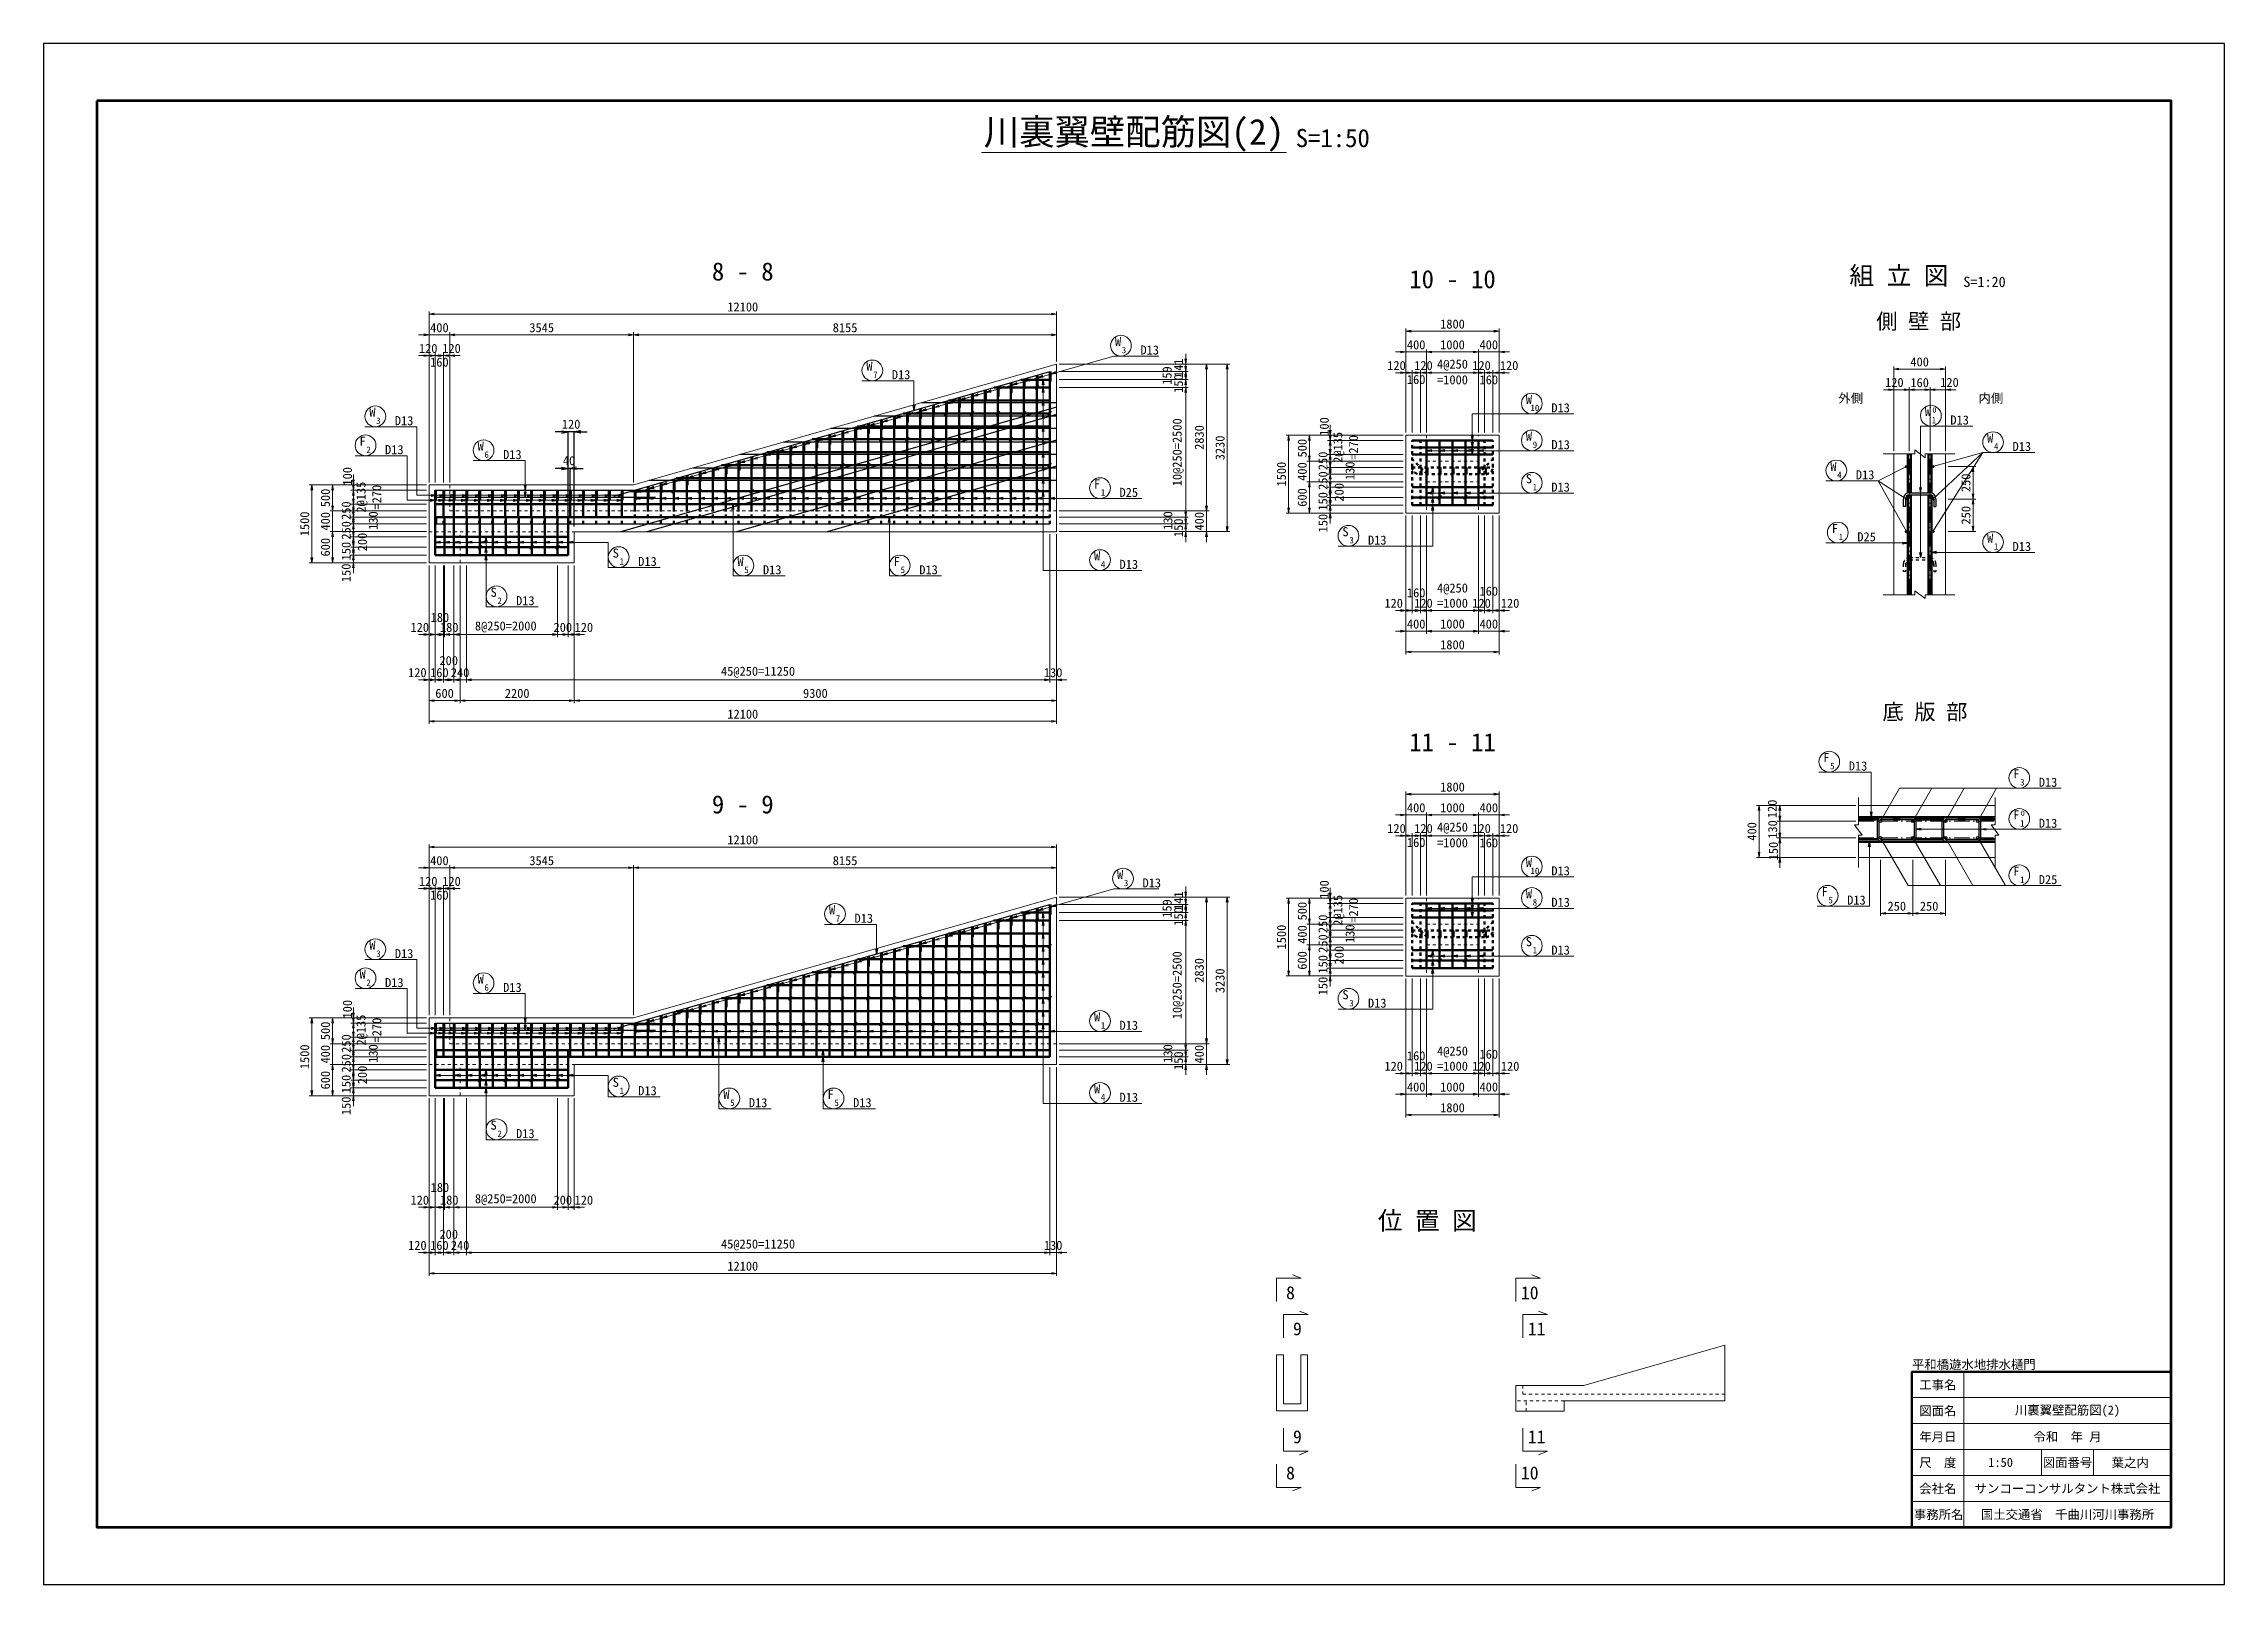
# Model space of a CAD drawing. Header units: millimetres. Extents: x 67792 to 193942, y -50017 to -20317.
# Drawn here: x 109842 to 151892, y -50017 to -20317 of the extents above; entities that cross this region are included whole.
import ezdxf
from ezdxf.enums import TextEntityAlignment as Align

# ---------------------------------------------------------------- set-up
doc = ezdxf.new("R2010")
doc.units = ezdxf.units.MM
doc.header["$LTSCALE"] = 50
doc.header["$PDSIZE"] = 300
for name, pattern in [('CONTINU', [0]), ('DASHED2', [0.375, 0.25, -0.125]), ('SXF_一点短鎖線', [9.25, 6, -1.5, 0.25, -1.5]), ('SXF_跳び破線', [12, 6, -6])]:
    doc.linetypes.add(name, pattern=pattern)
doc.layers.get('Defpoints').update_dxf_attribs({"color": 191})
for name, color, linetype, lineweight in [('D-BGD', 7, 'Continuous', 13), ('D-BMK', 2, 'SXF_一点短鎖線', 13), ('D-STR', 1, 'Continuous', 50), ('D-STR-DIM', 7, 'Continuous', 13), ('D-STR-HTXT', 7, 'Continuous', 13), ('D-STR-STR2', 7, 'Continuous', 25), ('D-STR-STR5', 7, 'Continuous', 25), ('D-STR-STR9', 7, 'Continuous', 25), ('D-STR-TXT', 7, 'Continuous', 13), ('D-TTL', 2, 'Continuous', 140), ('D-TTL-FRAM', 2, 'Continuous', 50), ('D-TTL-LINE', 7, 'Continuous', 13), ('D-TTL-TXT', 7, 'Continuous', 13)]:
    doc.layers.add(name, color=color, linetype=linetype, lineweight=lineweight)
doc.styles.add('MS ゴシック', font='MS Gothic.ttf')
doc.styles.add('YOKO_GOTHIC', font='MS Gothic.ttf')
doc.dimstyles.new('DIM-50-F', dxfattribs={"dimscale": 50, "dimtxt": 3.5, "dimasz": 2.5, "dimexe": 0, "dimexo": 2, "dimgap": 0.8, "dimtad": 1, "dimdec": 0, "dimzin": 0, "dimdsep": 46, "dimtxsty": 'MS ゴシック', "dimblk": 'OPEN', "dimcen": 0.1, "dimclrd": 256, "dimclre": 256, "dimclrt": 256, "dimaunit": 1, "dimadec": 4, "dimazin": 0, "dimtfac": 1, "dimtdec": 0, "dimtmove": 2, "dimatfit": 3, "dimldrblk": 'OPEN', "dimfxl": 1, "dimtolj": 1, "dimtzin": 0, "dimlwd": -1, "dimlwe": -1, "dimarcsym": 2})
doc.dimstyles.new('S50', dxfattribs={"dimscale": 50, "dimtxt": 3.5, "dimasz": 2, "dimexe": 1, "dimexo": 1, "dimgap": 1, "dimtad": 1, "dimdec": 0, "dimzin": 1, "dimdsep": 46, "dimtxsty": 'YOKO_GOTHIC', "dimblk": 'OPEN', "dimcen": 0, "dimclrd": 256, "dimclre": 256, "dimclrt": 256, "dimaunit": 1, "dimadec": 3, "dimazin": 0, "dimtfac": 1, "dimtdec": 0, "dimtix": 1, "dimtmove": 2, "dimatfit": 3, "dimldrblk": 'OPEN', "dimfxl": 1, "dimlwd": -1, "dimlwe": -1, "dimarcsym": 2})
doc.dimstyles.new('S50-20', dxfattribs={"dimscale": 50, "dimtxt": 3.5, "dimasz": 2, "dimexe": 1, "dimexo": 1, "dimgap": 1, "dimtad": 1, "dimdec": 0, "dimlfac": 0.4, "dimzin": 1, "dimdsep": 46, "dimtxsty": 'YOKO_GOTHIC', "dimblk": 'OPEN', "dimcen": 0, "dimclrd": 256, "dimclre": 256, "dimclrt": 256, "dimaunit": 1, "dimadec": 3, "dimazin": 0, "dimtfac": 1, "dimtdec": 0, "dimtix": 1, "dimtmove": 2, "dimatfit": 3, "dimldrblk": 'OPEN', "dimfxl": 1, "dimlwd": -1, "dimlwe": -1, "dimarcsym": 0})

msp = doc.modelspace()

# ---------------------------------------------------------------- texts
at = {"layer": 'D-STR-TXT', "style": 'YOKO_GOTHIC'}
for s, height, p in [('8 - 8', 350, (123323.2, -24882.9)), ('10 - 10', 350, (137008, -25031.4)), ('W', 175, (130558.7, -26147.5)), ('W', 175, (125764.8, -26623.5)), ('3', 125, (130674.4, -26285.3)), ('7', 125, (125880.4, -26761.3)), ('W', 175, (146175.5, -27497.1)), ('0', 100, (146299.9, -27428.6)), ('W', 175, (116181.4, -27509.7)), ('3', 125, (116297, -27647.5)), ('1', 125, (146291.2, -27634.9)), ('F', 175, (115992.4, -28068.9)), ('2', 125, (116108.1, -28206.7)), ('W', 175, (138481.6, -27972.8)), ('9', 125, (138597.3, -28110.6)), ('W', 175, (147374.6, -28007.3)), ('4', 125, (147490.2, -28145.1)), ('W', 175, (144352.8, -28553.6)), ('4', 125, (144468.5, -28691.5)), ('F', 175, (130155, -28892.4)), ('1', 125, (130270.7, -29030.2)), ('F', 175, (144381.3, -29749.4)), ('1', 125, (144497, -29887.2)), ('W', 175, (147374.6, -29934.7)), ('W', 175, (130155, -30279.6)), ('1', 125, (147490.2, -30072.5)), ('5', 125, (123394.5, -30522.5)), ('5', 125, (126409.5, -30522.5)), ('4', 125, (130270.7, -30417.4)), ('11 - 11', 350, (137008, -33956.1)), ('F', 175, (144216.9, -34166.4)), ('5', 125, (144332.6, -34304.2)), ('F', 175, (147880.4, -34479.8)), ('9 - 9', 350, (123323.2, -35155.7)), ('3', 125, (147996.1, -34617.6)), ('F', 175, (147880.4, -35270.1)), ('1', 125, (147996.1, -35407.9)), ('0', 100, (148004.8, -35201.6)), ('W', 175, (130598.3, -36420.3)), ('3', 125, (130714, -36558.1)), ('F', 175, (144185.3, -36751)), ('F', 175, (147880.4, -36356.2)), ('1', 125, (147996.1, -36494)), ('W', 175, (125044.6, -37102)), ('W', 175, (138481.6, -36793.4)), ('8', 125, (138597.3, -36931.2)), ('5', 125, (144300.9, -36888.8)), ('7', 125, (125160.3, -37239.8)), ('W', 175, (116181.4, -37782.5)), ('3', 125, (116297, -37920.3)), ('W', 175, (115992.4, -38341.7)), ('2', 125, (116108.1, -38479.5)), ('S', 175, (134945.4, -38737)), ('W', 175, (130155, -39165.2)), ('3', 125, (135061.1, -38874.8)), ('1', 125, (130270.7, -39303)), ('5', 125, (123123, -40795.3)), ('5', 125, (125133.1, -40795.3)), ('W', 175, (130155, -40552.4)), ('4', 125, (130270.7, -40690.2)), ('2', 125, (118634.7, -41390.4)), ('位 置 図', 350, (136522.7, -43178.1)), ('8', 250, (133884.3, -44519)), ('10', 250, (138497.7, -44519)), ('9', 250, (134017.6, -45215.4)), ('11', 250, (138631, -45215.4)), ('9', 250, (134017.6, -47296.7)), ('11', 250, (138631, -47296.7)), ('8', 250, (133884.3, -47993.1)), ('10', 250, (138497.7, -47993.1))]:
    msp.add_text(s, height=height, dxfattribs=at).set_placement(p, align=Align.CENTER)
for s, p in [('D13', (130991.5, -26309.2)), ('D13', (126197.6, -26785.2)), ('外側', (144448.7, -27238.5)), ('内側', (147151, -27238.5)), ('D13', (116614.2, -27671.4)), ('D13', (146608.3, -27658.8)), ('D13', (116425.2, -28230.6)), ('D13', (138914.4, -28134.5)), ('D13', (147807.4, -28169)), ('D13', (144785.6, -28715.3)), ('D25', (130587.8, -29054.1)), ('D25', (144814.1, -29911.1)), ('D13', (130587.8, -30441.3)), ('D13', (147807.4, -30096.4)), ('D13', (123711.7, -30546.4)), ('D13', (126726.6, -30546.4)), ('D13', (144649.7, -34328)), ('D13', (148313.2, -34641.5)), ('D13', (148313.2, -35431.8)), ('D13', (131031.1, -36582)), ('D25', (148313.2, -36517.9)), ('D13', (138914.4, -36955)), ('D13', (144618.1, -36912.7)), ('D13', (125477.4, -37263.7)), ('D13', (116614.2, -37944.2)), ('D13', (116425.2, -38503.4)), ('D13', (135378.2, -38898.7)), ('D13', (130587.8, -39326.9)), ('D13', (123440.1, -40819.2)), ('D13', (125450.3, -40819.2)), ('D13', (130587.8, -40714.1)), ('D13', (118951.8, -41414.3))]:
    msp.add_text(s, height=175, dxfattribs=at).set_placement(p)
at = {"layer": 'D-STR-TXT', "color": 4, "style": 'YOKO_GOTHIC'}
for s, height, p in [('W', 175, (138481.6, -27262.5)), ('10', 125, (138597.3, -27400.3)), ('W', 175, (118269.3, -28163)), ('6', 125, (118384.9, -28300.8)), ('S', 175, (138481.6, -28790.7)), ('1', 125, (138597.3, -28928.5)), ('S', 175, (134945.4, -29812.3)), ('3', 125, (135061.1, -29950.1)), ('1', 125, (120990, -30361.9)), ('2', 125, (118634.7, -31117.6)), ('W', 175, (138481.6, -36187.2)), ('10', 125, (138597.3, -36325)), ('S', 175, (138481.6, -37715.4)), ('1', 125, (138597.3, -37853.2)), ('W', 175, (118269.3, -38435.8)), ('6', 125, (118384.9, -38573.6)), ('1', 125, (120990, -40563.4))]:
    msp.add_text(s, height=height, dxfattribs=at).set_placement(p, align=Align.CENTER)
for p in [(138914.4, -27424.2), (118702.1, -28324.7), (138914.4, -28952.4), (135378.2, -29974), (121307.1, -30385.7), (118951.8, -31141.5), (138914.4, -36348.9), (138914.4, -37877.1), (118702.1, -38597.5), (121307.1, -40587.3)]:
    msp.add_text('D13', height=175, dxfattribs=at).set_placement(p)
at = {"layer": 'D-STR-TXT', "color": 4, "linetype": 'DASHED2', "ltscale": 0.5, "style": 'YOKO_GOTHIC'}
for p in [(120874.3, -30224), (118519, -30979.8), (120874.3, -40425.6)]:
    msp.add_text('S', height=175, dxfattribs=at).set_placement(p, align=Align.CENTER)
at = {"layer": 'D-STR-TXT', "linetype": 'DASHED2', "ltscale": 0.5, "style": 'YOKO_GOTHIC'}
for s, p in [('W', (123278.9, -30384.7)), ('F', (126293.8, -30384.7)), ('W', (123007.3, -40657.5)), ('F', (125017.5, -40657.5)), ('S', (118519, -41252.6))]:
    msp.add_text(s, height=175, dxfattribs=at).set_placement(p, align=Align.CENTER)
at = {"layer": 'D-TTL-TXT'}
for s, height, style, p in [('川裏翼壁配筋図(2)', 500, 'MS ゴシック', (130866.7, -22416.6)), ('S=1:50', 350, 'MS ゴシック', (134700, -22416.6)), ('組 立 図', 350, 'YOKO_GOTHIC', (145616.5, -25068.4)), ('S=1:20', 200, 'YOKO_GOTHIC', (147266.3, -25068.4))]:
    msp.add_text(s, height=height, dxfattribs=dict(at, style=style)).set_placement(p, align=Align.BOTTOM_CENTER)
at = {"layer": 'D-TTL-TXT', "style": 'YOKO_GOTHIC'}
for s, p in [('側 壁 部', (145997.1, -25819.9)), ('底 版 部', (146118, -33347.5))]:
    msp.add_text(s, height=300, dxfattribs=at).set_placement(p, align=Align.CENTER)
at = {"layer": 'D-TTL-TXT', "style": 'MS ゴシック'}
msp.add_text('平和橋遊水地排水樋門', height=175, dxfattribs=at).set_placement((145866.7, -45916.6), align=Align.BOTTOM_LEFT)
for s, p in [('工事名', (146366.7, -46166.6)), ('図面名', (146366.7, -46666.6)), ('川裏翼壁配筋図(2)', (148866.7, -46666.6)), ('年月日', (146366.7, -47166.6)), ('令和  年 月', (148866.7, -47166.6)), ('尺\u3000度', (146366.7, -47666.6)), ('1:50', (147576.6, -47666.6)), ('図面番号', (148866.7, -47666.6)), ('葉之内', (150076.6, -47666.6)), ('会社名', (146366.7, -48166.6)), ('サンコーコンサルタント株式会社', (148866.7, -48166.6)), ('事務所名', (146382.8, -48666.6)), ('国土交通省\u3000千曲川河川事務所', (148866.7, -48666.6))]:
    msp.add_text(s, height=175, dxfattribs=at).set_placement(p, align=Align.MIDDLE)

# ---------------------------------------------------------------- blocks, each defined once
blk = doc.blocks.new('_Open')
at = {"color": 0, "linetype": 'ByBlock', "lineweight": -2}
for p, q in [((-1, 0.17), (0, 0)), ((-1, -0.17), (0, 0)), ((0, 0), (-1, 0))]:
    blk.add_line(p, q, dxfattribs=at)
blk = doc.blocks.new('*D70')
at = {"layer": 'D-STR-DIM', "ltscale": 1500, "transparency": 16777216}
for p, q in [((136008, -26660), (135908, -26660)), ((136108, -27815), (136108, -26610)), ((136108, -26660), (136228, -26660)), ((136228, -27815), (136228, -26610)), ((136328, -26660), (136428, -26660))]:
    blk.add_line(p, q, dxfattribs=at)
at = {"layer": 'Defpoints', "color": 0, "ltscale": 1500, "transparency": 16777216}
for p in [(136228, -26660), (136108, -27865), (136228, -27865)]:
    blk.add_point(p, dxfattribs=at)
at = {"layer": 'D-STR-DIM', "ltscale": 1500, "transparency": 16777216, "xscale": 100, "yscale": 100, "zscale": 100}
blk.add_blockref('_Open', (136108, -26660), dxfattribs=at)
at = {"layer": 'D-STR-DIM', "ltscale": 1500, "transparency": 16777216, "xscale": 100, "yscale": 100, "zscale": 100, "rotation": 180}
blk.add_blockref('_Open', (136228, -26660), dxfattribs=at)
at = {"layer": 'D-STR-DIM', "ltscale": 1500, "transparency": 16777216, "insert": (135928, -26523), "char_height": 175, "attachment_point": 5, "style": 'YOKO_GOTHIC'}
blk.add_mtext('120', dxfattribs=at)
blk = doc.blocks.new('*D71')
at = {"layer": 'D-STR-DIM', "ltscale": 1500, "transparency": 16777216}
for p, q in [((136128, -26660), (136028, -26660)), ((136228, -27815), (136228, -26610)), ((136228, -26660), (136388, -26660)), ((136388, -27815), (136388, -26610)), ((136488, -26660), (136588, -26660))]:
    blk.add_line(p, q, dxfattribs=at)
at = {"layer": 'Defpoints', "color": 0, "ltscale": 1500, "transparency": 16777216}
for p in [(136388, -26660), (136228, -27865), (136388, -27865)]:
    blk.add_point(p, dxfattribs=at)
at = {"layer": 'D-STR-DIM', "ltscale": 1500, "transparency": 16777216, "xscale": 100, "yscale": 100, "zscale": 100}
blk.add_blockref('_Open', (136228, -26660), dxfattribs=at)
at = {"layer": 'D-STR-DIM', "ltscale": 1500, "transparency": 16777216, "xscale": 100, "yscale": 100, "zscale": 100, "rotation": 180}
blk.add_blockref('_Open', (136388, -26660), dxfattribs=at)
at = {"layer": 'D-STR-DIM', "ltscale": 1500, "transparency": 16777216, "insert": (136308, -26792), "char_height": 175, "attachment_point": 5, "style": 'YOKO_GOTHIC'}
blk.add_mtext('160', dxfattribs=at)
blk = doc.blocks.new('*D72')
at = {"layer": 'D-STR-DIM', "ltscale": 1500, "transparency": 16777216}
for p, q in [((136288, -26660), (136188, -26660)), ((136388, -27815), (136388, -26610)), ((136388, -26660), (136508, -26660)), ((136508, -27815), (136508, -26610)), ((136608, -26660), (136708, -26660))]:
    blk.add_line(p, q, dxfattribs=at)
at = {"layer": 'Defpoints', "color": 0, "ltscale": 1500, "transparency": 16777216}
for p in [(136508, -26660), (136388, -27865), (136508, -27865)]:
    blk.add_point(p, dxfattribs=at)
at = {"layer": 'D-STR-DIM', "ltscale": 1500, "transparency": 16777216, "xscale": 100, "yscale": 100, "zscale": 100}
blk.add_blockref('_Open', (136388, -26660), dxfattribs=at)
at = {"layer": 'D-STR-DIM', "ltscale": 1500, "transparency": 16777216, "xscale": 100, "yscale": 100, "zscale": 100, "rotation": 180}
blk.add_blockref('_Open', (136508, -26660), dxfattribs=at)
at = {"layer": 'D-STR-DIM', "ltscale": 1500, "transparency": 16777216, "insert": (136448, -26523), "char_height": 175, "attachment_point": 5, "style": 'YOKO_GOTHIC'}
blk.add_mtext('120', dxfattribs=at)
blk = doc.blocks.new('*D73')
at = {"layer": 'D-STR-DIM', "ltscale": 1500, "transparency": 16777216}
for p, q in [((136508, -27815), (136508, -26610)), ((136608, -26660), (137408, -26660)), ((137508, -27815), (137508, -26610))]:
    blk.add_line(p, q, dxfattribs=at)
at = {"layer": 'Defpoints', "color": 0, "ltscale": 1500, "transparency": 16777216}
for p in [(137508, -26660), (136508, -27865), (137508, -27865)]:
    blk.add_point(p, dxfattribs=at)
at = {"layer": 'D-STR-DIM', "ltscale": 1500, "transparency": 16777216, "xscale": 100, "yscale": 100, "zscale": 100, "rotation": 180}
blk.add_blockref('_Open', (136508, -26660), dxfattribs=at)
at = {"layer": 'D-STR-DIM', "ltscale": 1500, "transparency": 16777216, "xscale": 100, "yscale": 100, "zscale": 100}
blk.add_blockref('_Open', (137508, -26660), dxfattribs=at)
at = {"layer": 'D-STR-DIM', "ltscale": 1500, "transparency": 16777216, "char_height": 175, "attachment_point": 5, "style": 'YOKO_GOTHIC'}
for s, insert in [('4@250', (137008, -26513)), ('=1000', (137008, -26798))]:
    blk.add_mtext(s, dxfattribs=dict(at, insert=insert))
blk = doc.blocks.new('*D74')
at = {"layer": 'D-STR-DIM', "ltscale": 1500, "transparency": 16777216}
for p, q in [((137408, -26660), (137308, -26660)), ((137508, -27815), (137508, -26610)), ((137508, -26660), (137628, -26660)), ((137628, -27815), (137628, -26610)), ((137728, -26660), (137828, -26660))]:
    blk.add_line(p, q, dxfattribs=at)
at = {"layer": 'Defpoints', "color": 0, "ltscale": 1500, "transparency": 16777216}
for p in [(137628, -26660), (137508, -27865), (137628, -27865)]:
    blk.add_point(p, dxfattribs=at)
at = {"layer": 'D-STR-DIM', "ltscale": 1500, "transparency": 16777216, "xscale": 100, "yscale": 100, "zscale": 100}
blk.add_blockref('_Open', (137508, -26660), dxfattribs=at)
at = {"layer": 'D-STR-DIM', "ltscale": 1500, "transparency": 16777216, "xscale": 100, "yscale": 100, "zscale": 100, "rotation": 180}
blk.add_blockref('_Open', (137628, -26660), dxfattribs=at)
at = {"layer": 'D-STR-DIM', "ltscale": 1500, "transparency": 16777216, "insert": (137568, -26523), "char_height": 175, "attachment_point": 5, "style": 'YOKO_GOTHIC'}
blk.add_mtext('120', dxfattribs=at)
blk = doc.blocks.new('*D75')
at = {"layer": 'D-STR-DIM', "ltscale": 1500, "transparency": 16777216}
for p, q in [((137528, -26660), (137428, -26660)), ((137628, -27815), (137628, -26610)), ((137628, -26660), (137788, -26660)), ((137788, -27815), (137788, -26610)), ((137888, -26660), (137988, -26660))]:
    blk.add_line(p, q, dxfattribs=at)
at = {"layer": 'Defpoints', "color": 0, "ltscale": 1500, "transparency": 16777216}
for p in [(137788, -26660), (137628, -27865), (137788, -27865)]:
    blk.add_point(p, dxfattribs=at)
at = {"layer": 'D-STR-DIM', "ltscale": 1500, "transparency": 16777216, "xscale": 100, "yscale": 100, "zscale": 100}
blk.add_blockref('_Open', (137628, -26660), dxfattribs=at)
at = {"layer": 'D-STR-DIM', "ltscale": 1500, "transparency": 16777216, "xscale": 100, "yscale": 100, "zscale": 100, "rotation": 180}
blk.add_blockref('_Open', (137788, -26660), dxfattribs=at)
at = {"layer": 'D-STR-DIM', "ltscale": 1500, "transparency": 16777216, "insert": (137708, -26798), "char_height": 175, "attachment_point": 5, "style": 'YOKO_GOTHIC'}
blk.add_mtext('160', dxfattribs=at)
blk = doc.blocks.new('*D76')
at = {"layer": 'D-STR-DIM', "ltscale": 1500, "transparency": 16777216}
for p, q in [((137688, -26660), (137588, -26660)), ((137788, -27815), (137788, -26610)), ((137788, -26660), (137908, -26660)), ((137908, -27815), (137908, -26610)), ((138008, -26660), (138108, -26660))]:
    blk.add_line(p, q, dxfattribs=at)
at = {"layer": 'Defpoints', "color": 0, "ltscale": 1500, "transparency": 16777216}
for p in [(137908, -26660), (137788, -27865), (137908, -27865)]:
    blk.add_point(p, dxfattribs=at)
at = {"layer": 'D-STR-DIM', "ltscale": 1500, "transparency": 16777216, "xscale": 100, "yscale": 100, "zscale": 100}
blk.add_blockref('_Open', (137788, -26660), dxfattribs=at)
at = {"layer": 'D-STR-DIM', "ltscale": 1500, "transparency": 16777216, "xscale": 100, "yscale": 100, "zscale": 100, "rotation": 180}
blk.add_blockref('_Open', (137908, -26660), dxfattribs=at)
at = {"layer": 'D-STR-DIM', "ltscale": 1500, "transparency": 16777216, "insert": (138099, -26523), "char_height": 175, "attachment_point": 5, "style": 'YOKO_GOTHIC'}
blk.add_mtext('120', dxfattribs=at)
blk = doc.blocks.new('*D77')
at = {"layer": 'D-STR-DIM', "ltscale": 1500, "transparency": 16777216}
for p, q in [((137408, -26260), (137308, -26260)), ((137508, -27815), (137508, -26210)), ((137908, -26260), (137508, -26260)), ((137908, -27815), (137908, -26210)), ((138008, -26260), (138108, -26260))]:
    blk.add_line(p, q, dxfattribs=at)
at = {"layer": 'Defpoints', "color": 0, "ltscale": 1500, "transparency": 16777216}
for p in [(137508, -26260), (137508, -27865), (137908, -27865)]:
    blk.add_point(p, dxfattribs=at)
at = {"layer": 'D-STR-DIM', "ltscale": 1500, "transparency": 16777216, "xscale": 100, "yscale": 100, "zscale": 100}
blk.add_blockref('_Open', (137508, -26260), dxfattribs=at)
at = {"layer": 'D-STR-DIM', "ltscale": 1500, "transparency": 16777216, "xscale": 100, "yscale": 100, "zscale": 100, "rotation": 180}
blk.add_blockref('_Open', (137908, -26260), dxfattribs=at)
at = {"layer": 'D-STR-DIM', "ltscale": 1500, "transparency": 16777216, "insert": (137708, -26123), "char_height": 175, "attachment_point": 5, "style": 'YOKO_GOTHIC'}
blk.add_mtext('400', dxfattribs=at)
blk = doc.blocks.new('*D78')
at = {"layer": 'D-STR-DIM', "ltscale": 1500, "transparency": 16777216}
for p, q in [((136108, -27815), (136108, -25810)), ((137808, -25860), (136208, -25860)), ((137908, -27815), (137908, -25810))]:
    blk.add_line(p, q, dxfattribs=at)
at = {"layer": 'Defpoints', "color": 0, "ltscale": 1500, "transparency": 16777216}
for p in [(136108, -25860), (136108, -27865), (137908, -27865)]:
    blk.add_point(p, dxfattribs=at)
at = {"layer": 'D-STR-DIM', "ltscale": 1500, "transparency": 16777216, "xscale": 100, "yscale": 100, "zscale": 100, "rotation": 180}
blk.add_blockref('_Open', (136108, -25860), dxfattribs=at)
at = {"layer": 'D-STR-DIM', "ltscale": 1500, "transparency": 16777216, "xscale": 100, "yscale": 100, "zscale": 100}
blk.add_blockref('_Open', (137908, -25860), dxfattribs=at)
at = {"layer": 'D-STR-DIM', "ltscale": 1500, "transparency": 16777216, "insert": (137008, -25723), "char_height": 175, "attachment_point": 5, "style": 'YOKO_GOTHIC'}
blk.add_mtext('1800', dxfattribs=at)
blk = doc.blocks.new('*D79')
at = {"layer": 'D-STR-DIM', "ltscale": 1500, "transparency": 16777216}
for p, q in [((136508, -27815), (136508, -26210)), ((137408, -26260), (136608, -26260)), ((137508, -27815), (137508, -26210))]:
    blk.add_line(p, q, dxfattribs=at)
at = {"layer": 'Defpoints', "color": 0, "ltscale": 1500, "transparency": 16777216}
for p in [(136508, -26260), (136508, -27865), (137508, -27865)]:
    blk.add_point(p, dxfattribs=at)
at = {"layer": 'D-STR-DIM', "ltscale": 1500, "transparency": 16777216, "xscale": 100, "yscale": 100, "zscale": 100, "rotation": 180}
blk.add_blockref('_Open', (136508, -26260), dxfattribs=at)
at = {"layer": 'D-STR-DIM', "ltscale": 1500, "transparency": 16777216, "xscale": 100, "yscale": 100, "zscale": 100}
blk.add_blockref('_Open', (137508, -26260), dxfattribs=at)
at = {"layer": 'D-STR-DIM', "ltscale": 1500, "transparency": 16777216, "insert": (137008, -26123), "char_height": 175, "attachment_point": 5, "style": 'YOKO_GOTHIC'}
blk.add_mtext('1000', dxfattribs=at)
blk = doc.blocks.new('*D80')
at = {"layer": 'D-STR-DIM', "ltscale": 1500, "transparency": 16777216}
for p, q in [((136008, -26260), (135908, -26260)), ((136108, -27815), (136108, -26210)), ((136508, -26260), (136108, -26260)), ((136508, -27815), (136508, -26210)), ((136608, -26260), (136708, -26260))]:
    blk.add_line(p, q, dxfattribs=at)
at = {"layer": 'Defpoints', "color": 0, "ltscale": 1500, "transparency": 16777216}
for p in [(136108, -26260), (136108, -27865), (136508, -27865)]:
    blk.add_point(p, dxfattribs=at)
at = {"layer": 'D-STR-DIM', "ltscale": 1500, "transparency": 16777216, "xscale": 100, "yscale": 100, "zscale": 100}
blk.add_blockref('_Open', (136108, -26260), dxfattribs=at)
at = {"layer": 'D-STR-DIM', "ltscale": 1500, "transparency": 16777216, "xscale": 100, "yscale": 100, "zscale": 100, "rotation": 180}
blk.add_blockref('_Open', (136508, -26260), dxfattribs=at)
at = {"layer": 'D-STR-DIM', "ltscale": 1500, "transparency": 16777216, "insert": (136308, -26123), "char_height": 175, "attachment_point": 5, "style": 'YOKO_GOTHIC'}
blk.add_mtext('400', dxfattribs=at)
blk = doc.blocks.new('*D81')
at = {"layer": 'D-STR-DIM', "ltscale": 1500, "transparency": 16777216}
for p, q in [((136108, -29415), (136108, -31293)), ((136228, -29415), (136228, -31293)), ((136008, -31243), (135908, -31243)), ((136108, -31243), (136228, -31243)), ((136328, -31243), (136428, -31243))]:
    blk.add_line(p, q, dxfattribs=at)
at = {"layer": 'Defpoints', "color": 0, "ltscale": 1500, "transparency": 16777216}
for p in [(136108, -29365), (136228, -29365), (136228, -31243)]:
    blk.add_point(p, dxfattribs=at)
at = {"layer": 'D-STR-DIM', "ltscale": 1500, "transparency": 16777216, "xscale": 100, "yscale": 100, "zscale": 100}
blk.add_blockref('_Open', (136108, -31243), dxfattribs=at)
at = {"layer": 'D-STR-DIM', "ltscale": 1500, "transparency": 16777216, "xscale": 100, "yscale": 100, "zscale": 100, "rotation": 180}
blk.add_blockref('_Open', (136228, -31243), dxfattribs=at)
at = {"layer": 'D-STR-DIM', "ltscale": 1500, "transparency": 16777216, "insert": (135873, -31105), "char_height": 175, "attachment_point": 5, "style": 'YOKO_GOTHIC'}
blk.add_mtext('120', dxfattribs=at)
blk = doc.blocks.new('*D82')
at = {"layer": 'D-STR-DIM', "ltscale": 1500, "transparency": 16777216}
for p, q in [((136228, -29415), (136228, -31293)), ((136388, -29415), (136388, -31293)), ((136128, -31243), (136028, -31243)), ((136228, -31243), (136388, -31243)), ((136488, -31243), (136588, -31243))]:
    blk.add_line(p, q, dxfattribs=at)
at = {"layer": 'Defpoints', "color": 0, "ltscale": 1500, "transparency": 16777216}
for p in [(136228, -29365), (136388, -29365), (136388, -31243)]:
    blk.add_point(p, dxfattribs=at)
at = {"layer": 'D-STR-DIM', "ltscale": 1500, "transparency": 16777216, "xscale": 100, "yscale": 100, "zscale": 100}
blk.add_blockref('_Open', (136228, -31243), dxfattribs=at)
at = {"layer": 'D-STR-DIM', "ltscale": 1500, "transparency": 16777216, "xscale": 100, "yscale": 100, "zscale": 100, "rotation": 180}
blk.add_blockref('_Open', (136388, -31243), dxfattribs=at)
at = {"layer": 'D-STR-DIM', "ltscale": 1500, "transparency": 16777216, "insert": (136308, -30904), "char_height": 175, "attachment_point": 5, "style": 'YOKO_GOTHIC'}
blk.add_mtext('160', dxfattribs=at)
blk = doc.blocks.new('*D83')
at = {"layer": 'D-STR-DIM', "ltscale": 1500, "transparency": 16777216}
for p, q in [((136388, -29415), (136388, -31293)), ((136508, -29415), (136508, -31293)), ((136288, -31243), (136188, -31243)), ((136388, -31243), (136508, -31243)), ((136608, -31243), (136708, -31243))]:
    blk.add_line(p, q, dxfattribs=at)
at = {"layer": 'Defpoints', "color": 0, "ltscale": 1500, "transparency": 16777216}
for p in [(136388, -29365), (136508, -29365), (136508, -31243)]:
    blk.add_point(p, dxfattribs=at)
at = {"layer": 'D-STR-DIM', "ltscale": 1500, "transparency": 16777216, "xscale": 100, "yscale": 100, "zscale": 100}
blk.add_blockref('_Open', (136388, -31243), dxfattribs=at)
at = {"layer": 'D-STR-DIM', "ltscale": 1500, "transparency": 16777216, "xscale": 100, "yscale": 100, "zscale": 100, "rotation": 180}
blk.add_blockref('_Open', (136508, -31243), dxfattribs=at)
at = {"layer": 'D-STR-DIM', "ltscale": 1500, "transparency": 16777216, "insert": (136448, -31105), "char_height": 175, "attachment_point": 5, "style": 'YOKO_GOTHIC'}
blk.add_mtext('120', dxfattribs=at)
blk = doc.blocks.new('*D84')
at = {"layer": 'D-STR-DIM', "ltscale": 1500, "transparency": 16777216}
for p, q in [((136508, -29415), (136508, -31293)), ((137508, -29415), (137508, -31293)), ((136608, -31243), (137408, -31243))]:
    blk.add_line(p, q, dxfattribs=at)
at = {"layer": 'Defpoints', "color": 0, "ltscale": 1500, "transparency": 16777216}
for p in [(136508, -29365), (137508, -29365), (137508, -31243)]:
    blk.add_point(p, dxfattribs=at)
at = {"layer": 'D-STR-DIM', "ltscale": 1500, "transparency": 16777216, "xscale": 100, "yscale": 100, "zscale": 100, "rotation": 180}
blk.add_blockref('_Open', (136508, -31243), dxfattribs=at)
at = {"layer": 'D-STR-DIM', "ltscale": 1500, "transparency": 16777216, "xscale": 100, "yscale": 100, "zscale": 100}
blk.add_blockref('_Open', (137508, -31243), dxfattribs=at)
at = {"layer": 'D-STR-DIM', "ltscale": 1500, "transparency": 16777216, "insert": (137008, -30957), "char_height": 175, "attachment_point": 5, "style": 'YOKO_GOTHIC'}
blk.add_mtext('4@250\\P=1000', dxfattribs=at)
blk = doc.blocks.new('*D85')
at = {"layer": 'D-STR-DIM', "ltscale": 1500, "transparency": 16777216}
for p, q in [((137508, -29415), (137508, -31293)), ((137628, -29415), (137628, -31293)), ((137408, -31243), (137308, -31243)), ((137508, -31243), (137628, -31243)), ((137728, -31243), (137828, -31243))]:
    blk.add_line(p, q, dxfattribs=at)
at = {"layer": 'Defpoints', "color": 0, "ltscale": 1500, "transparency": 16777216}
for p in [(137508, -29365), (137628, -29365), (137628, -31243)]:
    blk.add_point(p, dxfattribs=at)
at = {"layer": 'D-STR-DIM', "ltscale": 1500, "transparency": 16777216, "xscale": 100, "yscale": 100, "zscale": 100}
blk.add_blockref('_Open', (137508, -31243), dxfattribs=at)
at = {"layer": 'D-STR-DIM', "ltscale": 1500, "transparency": 16777216, "xscale": 100, "yscale": 100, "zscale": 100, "rotation": 180}
blk.add_blockref('_Open', (137628, -31243), dxfattribs=at)
at = {"layer": 'D-STR-DIM', "ltscale": 1500, "transparency": 16777216, "insert": (137568, -31105), "char_height": 175, "attachment_point": 5, "style": 'YOKO_GOTHIC'}
blk.add_mtext('120', dxfattribs=at)
blk = doc.blocks.new('*D86')
at = {"layer": 'D-STR-DIM', "ltscale": 1500, "transparency": 16777216}
for p, q in [((137628, -29415), (137628, -31293)), ((137788, -29415), (137788, -31293)), ((137528, -31243), (137428, -31243)), ((137628, -31243), (137788, -31243)), ((137888, -31243), (137988, -31243))]:
    blk.add_line(p, q, dxfattribs=at)
at = {"layer": 'Defpoints', "color": 0, "ltscale": 1500, "transparency": 16777216}
for p in [(137628, -29365), (137788, -29365), (137788, -31243)]:
    blk.add_point(p, dxfattribs=at)
at = {"layer": 'D-STR-DIM', "ltscale": 1500, "transparency": 16777216, "xscale": 100, "yscale": 100, "zscale": 100}
blk.add_blockref('_Open', (137628, -31243), dxfattribs=at)
at = {"layer": 'D-STR-DIM', "ltscale": 1500, "transparency": 16777216, "xscale": 100, "yscale": 100, "zscale": 100, "rotation": 180}
blk.add_blockref('_Open', (137788, -31243), dxfattribs=at)
at = {"layer": 'D-STR-DIM', "ltscale": 1500, "transparency": 16777216, "insert": (137708, -30872), "char_height": 175, "attachment_point": 5, "style": 'YOKO_GOTHIC'}
blk.add_mtext('160', dxfattribs=at)
blk = doc.blocks.new('*D87')
at = {"layer": 'D-STR-DIM', "ltscale": 1500, "transparency": 16777216}
for p, q in [((137788, -29415), (137788, -31293)), ((137908, -29415), (137908, -31293)), ((137688, -31243), (137588, -31243)), ((137788, -31243), (137908, -31243)), ((138008, -31243), (138108, -31243))]:
    blk.add_line(p, q, dxfattribs=at)
at = {"layer": 'Defpoints', "color": 0, "ltscale": 1500, "transparency": 16777216}
for p in [(137788, -29365), (137908, -29365), (137908, -31243)]:
    blk.add_point(p, dxfattribs=at)
at = {"layer": 'D-STR-DIM', "ltscale": 1500, "transparency": 16777216, "xscale": 100, "yscale": 100, "zscale": 100}
blk.add_blockref('_Open', (137788, -31243), dxfattribs=at)
at = {"layer": 'D-STR-DIM', "ltscale": 1500, "transparency": 16777216, "xscale": 100, "yscale": 100, "zscale": 100, "rotation": 180}
blk.add_blockref('_Open', (137908, -31243), dxfattribs=at)
at = {"layer": 'D-STR-DIM', "ltscale": 1500, "transparency": 16777216, "insert": (138118, -31105), "char_height": 175, "attachment_point": 5, "style": 'YOKO_GOTHIC'}
blk.add_mtext('120', dxfattribs=at)
blk = doc.blocks.new('*D88')
at = {"layer": 'D-STR-DIM', "ltscale": 1500, "transparency": 16777216}
for p, q in [((137508, -29415), (137508, -31693)), ((137908, -29415), (137908, -31693)), ((137408, -31643), (137308, -31643)), ((137908, -31643), (137508, -31643)), ((138008, -31643), (138108, -31643))]:
    blk.add_line(p, q, dxfattribs=at)
at = {"layer": 'Defpoints', "color": 0, "ltscale": 1500, "transparency": 16777216}
for p in [(137508, -29365), (137908, -29365), (137508, -31643)]:
    blk.add_point(p, dxfattribs=at)
at = {"layer": 'D-STR-DIM', "ltscale": 1500, "transparency": 16777216, "xscale": 100, "yscale": 100, "zscale": 100}
blk.add_blockref('_Open', (137508, -31643), dxfattribs=at)
at = {"layer": 'D-STR-DIM', "ltscale": 1500, "transparency": 16777216, "xscale": 100, "yscale": 100, "zscale": 100, "rotation": 180}
blk.add_blockref('_Open', (137908, -31643), dxfattribs=at)
at = {"layer": 'D-STR-DIM', "ltscale": 1500, "transparency": 16777216, "insert": (137708, -31505), "char_height": 175, "attachment_point": 5, "style": 'YOKO_GOTHIC'}
blk.add_mtext('400', dxfattribs=at)
blk = doc.blocks.new('*D89')
at = {"layer": 'D-STR-DIM', "ltscale": 1500, "transparency": 16777216}
for p, q in [((136108, -29415), (136108, -32093)), ((137908, -29415), (137908, -32093)), ((137808, -32043), (136208, -32043))]:
    blk.add_line(p, q, dxfattribs=at)
at = {"layer": 'Defpoints', "color": 0, "ltscale": 1500, "transparency": 16777216}
for p in [(136108, -29365), (137908, -29365), (136108, -32043)]:
    blk.add_point(p, dxfattribs=at)
at = {"layer": 'D-STR-DIM', "ltscale": 1500, "transparency": 16777216, "xscale": 100, "yscale": 100, "zscale": 100, "rotation": 180}
blk.add_blockref('_Open', (136108, -32043), dxfattribs=at)
at = {"layer": 'D-STR-DIM', "ltscale": 1500, "transparency": 16777216, "xscale": 100, "yscale": 100, "zscale": 100}
blk.add_blockref('_Open', (137908, -32043), dxfattribs=at)
at = {"layer": 'D-STR-DIM', "ltscale": 1500, "transparency": 16777216, "insert": (137008, -31905), "char_height": 175, "attachment_point": 5, "style": 'YOKO_GOTHIC'}
blk.add_mtext('1800', dxfattribs=at)
blk = doc.blocks.new('*D90')
at = {"layer": 'D-STR-DIM', "ltscale": 1500, "transparency": 16777216}
for p, q in [((136508, -29415), (136508, -31693)), ((137508, -29415), (137508, -31693)), ((137408, -31643), (136608, -31643))]:
    blk.add_line(p, q, dxfattribs=at)
at = {"layer": 'Defpoints', "color": 0, "ltscale": 1500, "transparency": 16777216}
for p in [(136508, -29365), (137508, -29365), (136508, -31643)]:
    blk.add_point(p, dxfattribs=at)
at = {"layer": 'D-STR-DIM', "ltscale": 1500, "transparency": 16777216, "xscale": 100, "yscale": 100, "zscale": 100, "rotation": 180}
blk.add_blockref('_Open', (136508, -31643), dxfattribs=at)
at = {"layer": 'D-STR-DIM', "ltscale": 1500, "transparency": 16777216, "xscale": 100, "yscale": 100, "zscale": 100}
blk.add_blockref('_Open', (137508, -31643), dxfattribs=at)
at = {"layer": 'D-STR-DIM', "ltscale": 1500, "transparency": 16777216, "insert": (137008, -31505), "char_height": 175, "attachment_point": 5, "style": 'YOKO_GOTHIC'}
blk.add_mtext('1000', dxfattribs=at)
blk = doc.blocks.new('*D91')
at = {"layer": 'D-STR-DIM', "ltscale": 1500, "transparency": 16777216}
for p, q in [((136108, -29415), (136108, -31693)), ((136508, -29415), (136508, -31693)), ((136008, -31643), (135908, -31643)), ((136508, -31643), (136108, -31643)), ((136608, -31643), (136708, -31643))]:
    blk.add_line(p, q, dxfattribs=at)
at = {"layer": 'Defpoints', "color": 0, "ltscale": 1500, "transparency": 16777216}
for p in [(136108, -29365), (136508, -29365), (136108, -31643)]:
    blk.add_point(p, dxfattribs=at)
at = {"layer": 'D-STR-DIM', "ltscale": 1500, "transparency": 16777216, "xscale": 100, "yscale": 100, "zscale": 100}
blk.add_blockref('_Open', (136108, -31643), dxfattribs=at)
at = {"layer": 'D-STR-DIM', "ltscale": 1500, "transparency": 16777216, "xscale": 100, "yscale": 100, "zscale": 100, "rotation": 180}
blk.add_blockref('_Open', (136508, -31643), dxfattribs=at)
at = {"layer": 'D-STR-DIM', "ltscale": 1500, "transparency": 16777216, "insert": (136308, -31505), "char_height": 175, "attachment_point": 5, "style": 'YOKO_GOTHIC'}
blk.add_mtext('400', dxfattribs=at)
blk = doc.blocks.new('*D326')
at = {"layer": 'D-STR-DIM', "ltscale": 1500, "transparency": 16777216}
for p, q in [((117223, -28824), (115764, -28824)), ((117223, -28924), (115764, -28924)), ((115814, -28724), (115814, -28624)), ((115814, -28824), (115814, -28924)), ((115814, -29024), (115814, -29124))]:
    blk.add_line(p, q, dxfattribs=at)
at = {"layer": 'Defpoints', "color": 0, "ltscale": 1500, "transparency": 16777216}
for p in [(115814, -28924), (117273, -28824), (117273, -28924)]:
    blk.add_point(p, dxfattribs=at)
at = {"layer": 'D-STR-DIM', "ltscale": 1500, "transparency": 16777216, "xscale": 100, "yscale": 100, "zscale": 100}
for p, rotation in [((115814, -28824), 270), ((115814, -28924), 90)]:
    blk.add_blockref('_Open', p, dxfattribs=dict(at, rotation=rotation))
at = {"layer": 'D-STR-DIM', "ltscale": 1500, "transparency": 16777216, "insert": (115701, -28657), "char_height": 175, "attachment_point": 5, "rotation": 90, "style": 'YOKO_GOTHIC'}
blk.add_mtext('100', dxfattribs=at)
blk = doc.blocks.new('*D327')
at = {"layer": 'D-STR-DIM', "ltscale": 1500, "transparency": 16777216}
for p, q in [((117223, -28924), (115764, -28924)), ((115814, -28824), (115814, -28724)), ((115814, -28924), (115814, -29194)), ((117223, -29194), (115764, -29194)), ((115814, -29294), (115814, -29394))]:
    blk.add_line(p, q, dxfattribs=at)
at = {"layer": 'Defpoints', "color": 0, "ltscale": 1500, "transparency": 16777216}
for p in [(117273, -28924), (115814, -29194), (117273, -29194)]:
    blk.add_point(p, dxfattribs=at)
at = {"layer": 'D-STR-DIM', "ltscale": 1500, "transparency": 16777216, "xscale": 100, "yscale": 100, "zscale": 100}
for p, rotation in [((115814, -28924), 270), ((115814, -29194), 90)]:
    blk.add_blockref('_Open', p, dxfattribs=dict(at, rotation=rotation))
at = {"layer": 'D-STR-DIM', "ltscale": 1500, "transparency": 16777216, "char_height": 175, "attachment_point": 5, "rotation": 90, "style": 'YOKO_GOTHIC'}
for s, insert in [('2@135', (115981, -29059)), ('=270', (116266, -29059))]:
    blk.add_mtext(s, dxfattribs=dict(at, insert=insert))
blk = doc.blocks.new('*D328')
at = {"layer": 'D-STR-DIM', "ltscale": 1500, "transparency": 16777216}
for p, q in [((115814, -29094), (115814, -28994)), ((117223, -29194), (115764, -29194)), ((115814, -29194), (115814, -29444)), ((117223, -29444), (115764, -29444)), ((115814, -29544), (115814, -29644))]:
    blk.add_line(p, q, dxfattribs=at)
at = {"layer": 'Defpoints', "color": 0, "ltscale": 1500, "transparency": 16777216}
for p in [(117273, -29194), (115814, -29444), (117273, -29444)]:
    blk.add_point(p, dxfattribs=at)
at = {"layer": 'D-STR-DIM', "ltscale": 1500, "transparency": 16777216, "xscale": 100, "yscale": 100, "zscale": 100}
for p, rotation in [((115814, -29194), 270), ((115814, -29444), 90)]:
    blk.add_blockref('_Open', p, dxfattribs=dict(at, rotation=rotation))
at = {"layer": 'D-STR-DIM', "ltscale": 1500, "transparency": 16777216, "insert": (115676, -29319), "char_height": 175, "attachment_point": 5, "rotation": 90, "style": 'YOKO_GOTHIC'}
blk.add_mtext('250', dxfattribs=at)
blk = doc.blocks.new('*D329')
at = {"layer": 'D-STR-DIM', "ltscale": 1500, "transparency": 16777216}
for p, q in [((115814, -29344), (115814, -29244)), ((117223, -29444), (115764, -29444)), ((117223, -29574), (115764, -29574)), ((115814, -29444), (115814, -29574)), ((115814, -29674), (115814, -29774))]:
    blk.add_line(p, q, dxfattribs=at)
at = {"layer": 'Defpoints', "color": 0, "ltscale": 1500, "transparency": 16777216}
for p in [(115814, -29574), (117273, -29444), (117273, -29574)]:
    blk.add_point(p, dxfattribs=at)
at = {"layer": 'D-STR-DIM', "ltscale": 1500, "transparency": 16777216, "xscale": 100, "yscale": 100, "zscale": 100}
for p, rotation in [((115814, -29444), 270), ((115814, -29574), 90)]:
    blk.add_blockref('_Open', p, dxfattribs=dict(at, rotation=rotation))
at = {"layer": 'D-STR-DIM', "ltscale": 1500, "transparency": 16777216, "insert": (116198, -29509), "char_height": 175, "attachment_point": 5, "rotation": 90, "style": 'YOKO_GOTHIC'}
blk.add_mtext('130', dxfattribs=at)
blk = doc.blocks.new('*D330')
at = {"layer": 'D-STR-DIM', "ltscale": 1500, "transparency": 16777216}
for p, q in [((117223, -29324), (115364, -29324)), ((115414, -29224), (115414, -29124)), ((115414, -29724), (115414, -29324)), ((117223, -29724), (115364, -29724)), ((115414, -29824), (115414, -29924))]:
    blk.add_line(p, q, dxfattribs=at)
at = {"layer": 'Defpoints', "color": 0, "ltscale": 1500, "transparency": 16777216}
for p in [(115414, -29324), (117273, -29324), (117273, -29724)]:
    blk.add_point(p, dxfattribs=at)
at = {"layer": 'D-STR-DIM', "ltscale": 1500, "transparency": 16777216, "xscale": 100, "yscale": 100, "zscale": 100}
for p, rotation in [((115414, -29324), 270), ((115414, -29724), 90)]:
    blk.add_blockref('_Open', p, dxfattribs=dict(at, rotation=rotation))
at = {"layer": 'D-STR-DIM', "ltscale": 1500, "transparency": 16777216, "insert": (115276, -29524), "char_height": 175, "attachment_point": 5, "rotation": 90, "style": 'YOKO_GOTHIC'}
blk.add_mtext('400', dxfattribs=at)
blk = doc.blocks.new('*D331')
at = {"layer": 'D-STR-DIM', "ltscale": 1500, "transparency": 16777216}
for p, q in [((117223, -28824), (115364, -28824)), ((115414, -29224), (115414, -28924)), ((117223, -29324), (115364, -29324))]:
    blk.add_line(p, q, dxfattribs=at)
at = {"layer": 'Defpoints', "color": 0, "ltscale": 1500, "transparency": 16777216}
for p in [(115414, -28824), (117273, -28824), (117273, -29324)]:
    blk.add_point(p, dxfattribs=at)
at = {"layer": 'D-STR-DIM', "ltscale": 1500, "transparency": 16777216, "xscale": 100, "yscale": 100, "zscale": 100}
for p, rotation in [((115414, -28824), 90), ((115414, -29324), 270)]:
    blk.add_blockref('_Open', p, dxfattribs=dict(at, rotation=rotation))
at = {"layer": 'D-STR-DIM', "ltscale": 1500, "transparency": 16777216, "insert": (115276, -29074), "char_height": 175, "attachment_point": 5, "rotation": 90, "style": 'YOKO_GOTHIC'}
blk.add_mtext('500', dxfattribs=at)
blk = doc.blocks.new('*D332')
at = {"layer": 'D-STR-DIM', "ltscale": 1500, "transparency": 16777216}
for p, q in [((117223, -28824), (114964, -28824)), ((115014, -30224), (115014, -28924)), ((117223, -30324), (114964, -30324))]:
    blk.add_line(p, q, dxfattribs=at)
at = {"layer": 'Defpoints', "color": 0, "ltscale": 1500, "transparency": 16777216}
for p in [(115014, -28824), (117273, -28824), (117273, -30324)]:
    blk.add_point(p, dxfattribs=at)
at = {"layer": 'D-STR-DIM', "ltscale": 1500, "transparency": 16777216, "xscale": 100, "yscale": 100, "zscale": 100}
for p, rotation in [((115014, -28824), 90), ((115014, -30324), 270)]:
    blk.add_blockref('_Open', p, dxfattribs=dict(at, rotation=rotation))
at = {"layer": 'D-STR-DIM', "ltscale": 1500, "transparency": 16777216, "insert": (114876, -29574), "char_height": 175, "attachment_point": 5, "rotation": 90, "style": 'YOKO_GOTHIC'}
blk.add_mtext('1500', dxfattribs=at)
blk = doc.blocks.new('*D333')
at = {"layer": 'D-STR-DIM', "ltscale": 1500, "transparency": 16777216}
for p, q in [((117173, -26330), (117073, -26330)), ((117273, -28774), (117273, -26280)), ((117273, -26330), (117393, -26330)), ((117393, -28774), (117393, -26280)), ((117493, -26330), (117593, -26330))]:
    blk.add_line(p, q, dxfattribs=at)
at = {"layer": 'Defpoints', "color": 0, "ltscale": 1500, "transparency": 16777216}
for p in [(117393, -26330), (117273, -28824), (117393, -28824)]:
    blk.add_point(p, dxfattribs=at)
at = {"layer": 'D-STR-DIM', "ltscale": 1500, "transparency": 16777216, "xscale": 100, "yscale": 100, "zscale": 100}
blk.add_blockref('_Open', (117273, -26330), dxfattribs=at)
at = {"layer": 'D-STR-DIM', "ltscale": 1500, "transparency": 16777216, "xscale": 100, "yscale": 100, "zscale": 100, "rotation": 180}
blk.add_blockref('_Open', (117393, -26330), dxfattribs=at)
at = {"layer": 'D-STR-DIM', "ltscale": 1500, "transparency": 16777216, "insert": (117258, -26193), "char_height": 175, "attachment_point": 5, "style": 'YOKO_GOTHIC'}
blk.add_mtext('120', dxfattribs=at)
blk = doc.blocks.new('*D334')
at = {"layer": 'D-STR-DIM', "ltscale": 1500, "transparency": 16777216}
for p, q in [((117293, -26330), (117193, -26330)), ((117393, -28774), (117393, -26280)), ((117393, -26330), (117553, -26330)), ((117553, -28774), (117553, -26280)), ((117653, -26330), (117753, -26330))]:
    blk.add_line(p, q, dxfattribs=at)
at = {"layer": 'Defpoints', "color": 0, "ltscale": 1500, "transparency": 16777216}
for p in [(117553, -26330), (117393, -28824), (117553, -28824)]:
    blk.add_point(p, dxfattribs=at)
at = {"layer": 'D-STR-DIM', "ltscale": 1500, "transparency": 16777216, "xscale": 100, "yscale": 100, "zscale": 100}
blk.add_blockref('_Open', (117393, -26330), dxfattribs=at)
at = {"layer": 'D-STR-DIM', "ltscale": 1500, "transparency": 16777216, "xscale": 100, "yscale": 100, "zscale": 100, "rotation": 180}
blk.add_blockref('_Open', (117553, -26330), dxfattribs=at)
at = {"layer": 'D-STR-DIM', "ltscale": 1500, "transparency": 16777216, "insert": (117473, -26458), "char_height": 175, "attachment_point": 5, "style": 'YOKO_GOTHIC'}
blk.add_mtext('160', dxfattribs=at)
blk = doc.blocks.new('*D335')
at = {"layer": 'D-STR-DIM', "ltscale": 1500, "transparency": 16777216}
for p, q in [((117453, -26330), (117353, -26330)), ((117553, -28774), (117553, -26280)), ((117553, -26330), (117673, -26330)), ((117673, -28774), (117673, -26280)), ((117773, -26330), (117873, -26330))]:
    blk.add_line(p, q, dxfattribs=at)
at = {"layer": 'Defpoints', "color": 0, "ltscale": 1500, "transparency": 16777216}
for p in [(117673, -26330), (117553, -28824), (117673, -28824)]:
    blk.add_point(p, dxfattribs=at)
at = {"layer": 'D-STR-DIM', "ltscale": 1500, "transparency": 16777216, "xscale": 100, "yscale": 100, "zscale": 100}
blk.add_blockref('_Open', (117553, -26330), dxfattribs=at)
at = {"layer": 'D-STR-DIM', "ltscale": 1500, "transparency": 16777216, "xscale": 100, "yscale": 100, "zscale": 100, "rotation": 180}
blk.add_blockref('_Open', (117673, -26330), dxfattribs=at)
at = {"layer": 'D-STR-DIM', "ltscale": 1500, "transparency": 16777216, "insert": (117707, -26193), "char_height": 175, "attachment_point": 5, "style": 'YOKO_GOTHIC'}
blk.add_mtext('120', dxfattribs=at)
blk = doc.blocks.new('*D336')
at = {"layer": 'D-STR-DIM', "ltscale": 1500, "transparency": 16777216}
for p, q in [((117173, -25930), (117073, -25930)), ((117273, -28774), (117273, -25880)), ((117273, -25930), (117673, -25930)), ((117673, -28774), (117673, -25880)), ((117773, -25930), (117873, -25930))]:
    blk.add_line(p, q, dxfattribs=at)
at = {"layer": 'Defpoints', "color": 0, "ltscale": 1500, "transparency": 16777216}
for p in [(117673, -25930), (117273, -28824), (117673, -28824)]:
    blk.add_point(p, dxfattribs=at)
at = {"layer": 'D-STR-DIM', "ltscale": 1500, "transparency": 16777216, "xscale": 100, "yscale": 100, "zscale": 100}
blk.add_blockref('_Open', (117273, -25930), dxfattribs=at)
at = {"layer": 'D-STR-DIM', "ltscale": 1500, "transparency": 16777216, "xscale": 100, "yscale": 100, "zscale": 100, "rotation": 180}
blk.add_blockref('_Open', (117673, -25930), dxfattribs=at)
at = {"layer": 'D-STR-DIM', "ltscale": 1500, "transparency": 16777216, "insert": (117473, -25793), "char_height": 175, "attachment_point": 5, "style": 'YOKO_GOTHIC'}
blk.add_mtext('400', dxfattribs=at)
blk = doc.blocks.new('*D337')
at = {"layer": 'D-STR-DIM', "ltscale": 1500, "transparency": 16777216}
for p, q in [((117673, -28774), (117673, -25880)), ((117773, -25930), (121119, -25930)), ((121219, -28774), (121219, -25880))]:
    blk.add_line(p, q, dxfattribs=at)
at = {"layer": 'Defpoints', "color": 0, "ltscale": 1500, "transparency": 16777216}
for p in [(121219, -25930), (117673, -28824), (121219, -28824)]:
    blk.add_point(p, dxfattribs=at)
at = {"layer": 'D-STR-DIM', "ltscale": 1500, "transparency": 16777216, "xscale": 100, "yscale": 100, "zscale": 100, "rotation": 180}
blk.add_blockref('_Open', (117673, -25930), dxfattribs=at)
at = {"layer": 'D-STR-DIM', "ltscale": 1500, "transparency": 16777216, "xscale": 100, "yscale": 100, "zscale": 100}
blk.add_blockref('_Open', (121219, -25930), dxfattribs=at)
at = {"layer": 'D-STR-DIM', "ltscale": 1500, "transparency": 16777216, "insert": (119446, -25793), "char_height": 175, "attachment_point": 5, "style": 'YOKO_GOTHIC'}
blk.add_mtext('3545', dxfattribs=at)
blk = doc.blocks.new('*D338')
at = {"layer": 'D-STR-DIM', "ltscale": 1500, "transparency": 16777216}
for p, q in [((121219, -28774), (121219, -25880)), ((121319, -25930), (129273, -25930)), ((129373, -26444), (129373, -25880))]:
    blk.add_line(p, q, dxfattribs=at)
at = {"layer": 'Defpoints', "color": 0, "ltscale": 1500, "transparency": 16777216}
for p in [(129373, -25930), (129373, -26494), (121219, -28824)]:
    blk.add_point(p, dxfattribs=at)
at = {"layer": 'D-STR-DIM', "ltscale": 1500, "transparency": 16777216, "xscale": 100, "yscale": 100, "zscale": 100, "rotation": 180}
blk.add_blockref('_Open', (121219, -25930), dxfattribs=at)
at = {"layer": 'D-STR-DIM', "ltscale": 1500, "transparency": 16777216, "xscale": 100, "yscale": 100, "zscale": 100}
blk.add_blockref('_Open', (129373, -25930), dxfattribs=at)
at = {"layer": 'D-STR-DIM', "ltscale": 1500, "transparency": 16777216, "insert": (125296, -25793), "char_height": 175, "attachment_point": 5, "style": 'YOKO_GOTHIC'}
blk.add_mtext('8155', dxfattribs=at)
blk = doc.blocks.new('*D339')
at = {"layer": 'D-STR-DIM', "ltscale": 1500, "transparency": 16777216}
for p, q in [((117273, -28774), (117273, -25480)), ((129273, -25530), (117373, -25530)), ((129373, -26444), (129373, -25480))]:
    blk.add_line(p, q, dxfattribs=at)
at = {"layer": 'Defpoints', "color": 0, "ltscale": 1500, "transparency": 16777216}
for p in [(117273, -25530), (129373, -26494), (117273, -28824)]:
    blk.add_point(p, dxfattribs=at)
at = {"layer": 'D-STR-DIM', "ltscale": 1500, "transparency": 16777216, "xscale": 100, "yscale": 100, "zscale": 100, "rotation": 180}
blk.add_blockref('_Open', (117273, -25530), dxfattribs=at)
at = {"layer": 'D-STR-DIM', "ltscale": 1500, "transparency": 16777216, "xscale": 100, "yscale": 100, "zscale": 100}
blk.add_blockref('_Open', (129373, -25530), dxfattribs=at)
at = {"layer": 'D-STR-DIM', "ltscale": 1500, "transparency": 16777216, "insert": (123323, -25393), "char_height": 175, "attachment_point": 5, "style": 'YOKO_GOTHIC'}
blk.add_mtext('12100', dxfattribs=at)
blk = doc.blocks.new('*D340')
at = {"layer": 'D-STR-DIM', "ltscale": 1500, "transparency": 16777216}
for p, q in [((117273, -30374), (117273, -32630)), ((117393, -30374), (117393, -32630)), ((117173, -32580), (117073, -32580)), ((117273, -32580), (117393, -32580)), ((117493, -32580), (117593, -32580))]:
    blk.add_line(p, q, dxfattribs=at)
at = {"layer": 'Defpoints', "color": 0, "ltscale": 1500, "transparency": 16777216}
for p in [(117273, -30324), (117393, -30324), (117393, -32580)]:
    blk.add_point(p, dxfattribs=at)
at = {"layer": 'D-STR-DIM', "ltscale": 1500, "transparency": 16777216, "xscale": 100, "yscale": 100, "zscale": 100}
blk.add_blockref('_Open', (117273, -32580), dxfattribs=at)
at = {"layer": 'D-STR-DIM', "ltscale": 1500, "transparency": 16777216, "xscale": 100, "yscale": 100, "zscale": 100, "rotation": 180}
blk.add_blockref('_Open', (117393, -32580), dxfattribs=at)
at = {"layer": 'D-STR-DIM', "ltscale": 1500, "transparency": 16777216, "insert": (117048, -32442), "char_height": 175, "attachment_point": 5, "style": 'YOKO_GOTHIC'}
blk.add_mtext('120', dxfattribs=at)
blk = doc.blocks.new('*D341')
at = {"layer": 'D-STR-DIM', "ltscale": 1500, "transparency": 16777216}
for p, q in [((117393, -30374), (117393, -32630)), ((117553, -30374), (117553, -32630)), ((117293, -32580), (117193, -32580)), ((117393, -32580), (117553, -32580)), ((117653, -32580), (117753, -32580))]:
    blk.add_line(p, q, dxfattribs=at)
at = {"layer": 'Defpoints', "color": 0, "ltscale": 1500, "transparency": 16777216}
for p in [(117393, -30324), (117553, -30324), (117553, -32580)]:
    blk.add_point(p, dxfattribs=at)
at = {"layer": 'D-STR-DIM', "ltscale": 1500, "transparency": 16777216, "xscale": 100, "yscale": 100, "zscale": 100}
blk.add_blockref('_Open', (117393, -32580), dxfattribs=at)
at = {"layer": 'D-STR-DIM', "ltscale": 1500, "transparency": 16777216, "xscale": 100, "yscale": 100, "zscale": 100, "rotation": 180}
blk.add_blockref('_Open', (117553, -32580), dxfattribs=at)
at = {"layer": 'D-STR-DIM', "ltscale": 1500, "transparency": 16777216, "insert": (117473, -32442), "char_height": 175, "attachment_point": 5, "style": 'YOKO_GOTHIC'}
blk.add_mtext('160', dxfattribs=at)
blk = doc.blocks.new('*D342')
at = {"layer": 'D-STR-DIM', "ltscale": 1500, "transparency": 16777216}
for p, q in [((117553, -30374), (117553, -32630)), ((117753, -30374), (117753, -32630)), ((117453, -32580), (117353, -32580)), ((117553, -32580), (117753, -32580)), ((117853, -32580), (117953, -32580))]:
    blk.add_line(p, q, dxfattribs=at)
at = {"layer": 'Defpoints', "color": 0, "ltscale": 1500, "transparency": 16777216}
for p in [(117553, -30324), (117753, -30324), (117753, -32580)]:
    blk.add_point(p, dxfattribs=at)
at = {"layer": 'D-STR-DIM', "ltscale": 1500, "transparency": 16777216, "xscale": 100, "yscale": 100, "zscale": 100}
blk.add_blockref('_Open', (117553, -32580), dxfattribs=at)
at = {"layer": 'D-STR-DIM', "ltscale": 1500, "transparency": 16777216, "xscale": 100, "yscale": 100, "zscale": 100, "rotation": 180}
blk.add_blockref('_Open', (117753, -32580), dxfattribs=at)
at = {"layer": 'D-STR-DIM', "ltscale": 1500, "transparency": 16777216, "insert": (117653, -32210), "char_height": 175, "attachment_point": 5, "style": 'YOKO_GOTHIC'}
blk.add_mtext('200', dxfattribs=at)
blk = doc.blocks.new('*D343')
at = {"layer": 'D-STR-DIM', "ltscale": 1500, "transparency": 16777216}
for p, q in [((129243, -29774), (129243, -32630)), ((117993, -30374), (117993, -32630)), ((118093, -32580), (129143, -32580))]:
    blk.add_line(p, q, dxfattribs=at)
at = {"layer": 'Defpoints', "color": 0, "ltscale": 1500, "transparency": 16777216}
for p in [(129243, -29724), (117993, -30324), (129243, -32580)]:
    blk.add_point(p, dxfattribs=at)
at = {"layer": 'D-STR-DIM', "ltscale": 1500, "transparency": 16777216, "xscale": 100, "yscale": 100, "zscale": 100, "rotation": 180}
blk.add_blockref('_Open', (117993, -32580), dxfattribs=at)
at = {"layer": 'D-STR-DIM', "ltscale": 1500, "transparency": 16777216, "xscale": 100, "yscale": 100, "zscale": 100}
blk.add_blockref('_Open', (129243, -32580), dxfattribs=at)
at = {"layer": 'D-STR-DIM', "ltscale": 1500, "transparency": 16777216, "insert": (123618, -32433), "char_height": 175, "attachment_point": 5, "style": 'YOKO_GOTHIC'}
blk.add_mtext('45@250=11250', dxfattribs=at)
blk = doc.blocks.new('*D344')
at = {"layer": 'D-STR-DIM', "ltscale": 1500, "transparency": 16777216}
for p, q in [((129243, -29774), (129243, -32630)), ((129373, -29774), (129373, -32630)), ((129143, -32580), (129043, -32580)), ((129243, -32580), (129373, -32580)), ((129473, -32580), (129573, -32580))]:
    blk.add_line(p, q, dxfattribs=at)
at = {"layer": 'Defpoints', "color": 0, "ltscale": 1500, "transparency": 16777216}
for p in [(129243, -29724), (129373, -29724), (129373, -32580)]:
    blk.add_point(p, dxfattribs=at)
at = {"layer": 'D-STR-DIM', "ltscale": 1500, "transparency": 16777216, "xscale": 100, "yscale": 100, "zscale": 100}
blk.add_blockref('_Open', (129243, -32580), dxfattribs=at)
at = {"layer": 'D-STR-DIM', "ltscale": 1500, "transparency": 16777216, "xscale": 100, "yscale": 100, "zscale": 100, "rotation": 180}
blk.add_blockref('_Open', (129373, -32580), dxfattribs=at)
at = {"layer": 'D-STR-DIM', "ltscale": 1500, "transparency": 16777216, "insert": (129308, -32442), "char_height": 175, "attachment_point": 5, "style": 'YOKO_GOTHIC'}
blk.add_mtext('130', dxfattribs=at)
blk = doc.blocks.new('*D345')
at = {"layer": 'D-STR-DIM', "ltscale": 1500, "transparency": 16777216}
for p, q in [((117273, -30374), (117273, -33030)), ((117873, -30374), (117873, -33030)), ((117773, -32980), (117373, -32980))]:
    blk.add_line(p, q, dxfattribs=at)
at = {"layer": 'Defpoints', "color": 0, "ltscale": 1500, "transparency": 16777216}
for p in [(117273, -30324), (117873, -30324), (117273, -32980)]:
    blk.add_point(p, dxfattribs=at)
at = {"layer": 'D-STR-DIM', "ltscale": 1500, "transparency": 16777216, "xscale": 100, "yscale": 100, "zscale": 100, "rotation": 180}
blk.add_blockref('_Open', (117273, -32980), dxfattribs=at)
at = {"layer": 'D-STR-DIM', "ltscale": 1500, "transparency": 16777216, "xscale": 100, "yscale": 100, "zscale": 100}
blk.add_blockref('_Open', (117873, -32980), dxfattribs=at)
at = {"layer": 'D-STR-DIM', "ltscale": 1500, "transparency": 16777216, "insert": (117573, -32842), "char_height": 175, "attachment_point": 5, "style": 'YOKO_GOTHIC'}
blk.add_mtext('600', dxfattribs=at)
blk = doc.blocks.new('*D346')
at = {"layer": 'D-STR-DIM', "ltscale": 1500, "transparency": 16777216}
for p, q in [((117273, -30374), (117273, -31757)), ((117393, -30374), (117393, -31757)), ((117173, -31707), (117073, -31707)), ((117273, -31707), (117393, -31707)), ((117493, -31707), (117593, -31707))]:
    blk.add_line(p, q, dxfattribs=at)
at = {"layer": 'Defpoints', "color": 0, "ltscale": 1500, "transparency": 16777216}
for p in [(117273, -30324), (117393, -30324), (117393, -31707)]:
    blk.add_point(p, dxfattribs=at)
at = {"layer": 'D-STR-DIM', "ltscale": 1500, "transparency": 16777216, "xscale": 100, "yscale": 100, "zscale": 100}
blk.add_blockref('_Open', (117273, -31707), dxfattribs=at)
at = {"layer": 'D-STR-DIM', "ltscale": 1500, "transparency": 16777216, "xscale": 100, "yscale": 100, "zscale": 100, "rotation": 180}
blk.add_blockref('_Open', (117393, -31707), dxfattribs=at)
at = {"layer": 'D-STR-DIM', "ltscale": 1500, "transparency": 16777216, "insert": (117094, -31569), "char_height": 175, "attachment_point": 5, "style": 'YOKO_GOTHIC'}
blk.add_mtext('120', dxfattribs=at)
blk = doc.blocks.new('*D347')
at = {"layer": 'D-STR-DIM', "ltscale": 1500, "transparency": 16777216}
for p, q in [((117393, -30374), (117393, -31757)), ((117573, -30374), (117573, -31757)), ((117293, -31707), (117193, -31707)), ((117393, -31707), (117573, -31707)), ((117673, -31707), (117773, -31707))]:
    blk.add_line(p, q, dxfattribs=at)
at = {"layer": 'Defpoints', "color": 0, "ltscale": 1500, "transparency": 16777216}
for p in [(117393, -30324), (117573, -30324), (117573, -31707)]:
    blk.add_point(p, dxfattribs=at)
at = {"layer": 'D-STR-DIM', "ltscale": 1500, "transparency": 16777216, "xscale": 100, "yscale": 100, "zscale": 100}
blk.add_blockref('_Open', (117393, -31707), dxfattribs=at)
at = {"layer": 'D-STR-DIM', "ltscale": 1500, "transparency": 16777216, "xscale": 100, "yscale": 100, "zscale": 100, "rotation": 180}
blk.add_blockref('_Open', (117573, -31707), dxfattribs=at)
at = {"layer": 'D-STR-DIM', "ltscale": 1500, "transparency": 16777216, "insert": (117483, -31378), "char_height": 175, "attachment_point": 5, "style": 'YOKO_GOTHIC'}
blk.add_mtext('180', dxfattribs=at)
blk = doc.blocks.new('*D348')
at = {"layer": 'D-STR-DIM', "ltscale": 1500, "transparency": 16777216}
for p, q in [((117573, -30374), (117573, -31757)), ((117753, -30374), (117753, -31757)), ((117473, -31707), (117373, -31707)), ((117573, -31707), (117753, -31707)), ((117853, -31707), (117953, -31707))]:
    blk.add_line(p, q, dxfattribs=at)
at = {"layer": 'Defpoints', "color": 0, "ltscale": 1500, "transparency": 16777216}
for p in [(117573, -30324), (117753, -30324), (117753, -31707)]:
    blk.add_point(p, dxfattribs=at)
at = {"layer": 'D-STR-DIM', "ltscale": 1500, "transparency": 16777216, "xscale": 100, "yscale": 100, "zscale": 100}
blk.add_blockref('_Open', (117573, -31707), dxfattribs=at)
at = {"layer": 'D-STR-DIM', "ltscale": 1500, "transparency": 16777216, "xscale": 100, "yscale": 100, "zscale": 100, "rotation": 180}
blk.add_blockref('_Open', (117753, -31707), dxfattribs=at)
at = {"layer": 'D-STR-DIM', "ltscale": 1500, "transparency": 16777216, "insert": (117663, -31569), "char_height": 175, "attachment_point": 5, "style": 'YOKO_GOTHIC'}
blk.add_mtext('180', dxfattribs=at)
blk = doc.blocks.new('*D349')
at = {"layer": 'D-STR-DIM', "ltscale": 1500, "transparency": 16777216}
for p, q in [((117753, -30374), (117753, -31757)), ((119753, -30374), (119753, -31757)), ((117853, -31707), (119653, -31707))]:
    blk.add_line(p, q, dxfattribs=at)
at = {"layer": 'Defpoints', "color": 0, "ltscale": 1500, "transparency": 16777216}
for p in [(117753, -30324), (119753, -30324), (119753, -31707)]:
    blk.add_point(p, dxfattribs=at)
at = {"layer": 'D-STR-DIM', "ltscale": 1500, "transparency": 16777216, "xscale": 100, "yscale": 100, "zscale": 100, "rotation": 180}
blk.add_blockref('_Open', (117753, -31707), dxfattribs=at)
at = {"layer": 'D-STR-DIM', "ltscale": 1500, "transparency": 16777216, "xscale": 100, "yscale": 100, "zscale": 100}
blk.add_blockref('_Open', (119753, -31707), dxfattribs=at)
at = {"layer": 'D-STR-DIM', "ltscale": 1500, "transparency": 16777216, "insert": (118753, -31560), "char_height": 175, "attachment_point": 5, "style": 'YOKO_GOTHIC'}
blk.add_mtext('8@250=2000', dxfattribs=at)
blk = doc.blocks.new('*D350')
at = {"layer": 'D-STR-DIM', "ltscale": 1500, "transparency": 16777216}
for p, q in [((119753, -30374), (119753, -31757)), ((119953, -30374), (119953, -31757)), ((119653, -31707), (119553, -31707)), ((119753, -31707), (119953, -31707)), ((120053, -31707), (120153, -31707))]:
    blk.add_line(p, q, dxfattribs=at)
at = {"layer": 'Defpoints', "color": 0, "ltscale": 1500, "transparency": 16777216}
for p in [(119753, -30324), (119953, -30324), (119953, -31707)]:
    blk.add_point(p, dxfattribs=at)
at = {"layer": 'D-STR-DIM', "ltscale": 1500, "transparency": 16777216, "xscale": 100, "yscale": 100, "zscale": 100}
blk.add_blockref('_Open', (119753, -31707), dxfattribs=at)
at = {"layer": 'D-STR-DIM', "ltscale": 1500, "transparency": 16777216, "xscale": 100, "yscale": 100, "zscale": 100, "rotation": 180}
blk.add_blockref('_Open', (119953, -31707), dxfattribs=at)
at = {"layer": 'D-STR-DIM', "ltscale": 1500, "transparency": 16777216, "insert": (119853, -31569), "char_height": 175, "attachment_point": 5, "style": 'YOKO_GOTHIC'}
blk.add_mtext('200', dxfattribs=at)
blk = doc.blocks.new('*D351')
at = {"layer": 'D-STR-DIM', "ltscale": 1500, "transparency": 16777216}
for p, q in [((119953, -30374), (119953, -31757)), ((120073, -30374), (120073, -31757)), ((119853, -31707), (119753, -31707)), ((119953, -31707), (120073, -31707)), ((120173, -31707), (120273, -31707))]:
    blk.add_line(p, q, dxfattribs=at)
at = {"layer": 'Defpoints', "color": 0, "ltscale": 1500, "transparency": 16777216}
for p in [(119953, -30324), (120073, -30324), (120073, -31707)]:
    blk.add_point(p, dxfattribs=at)
at = {"layer": 'D-STR-DIM', "ltscale": 1500, "transparency": 16777216, "xscale": 100, "yscale": 100, "zscale": 100}
blk.add_blockref('_Open', (119953, -31707), dxfattribs=at)
at = {"layer": 'D-STR-DIM', "ltscale": 1500, "transparency": 16777216, "xscale": 100, "yscale": 100, "zscale": 100, "rotation": 180}
blk.add_blockref('_Open', (120073, -31707), dxfattribs=at)
at = {"layer": 'D-STR-DIM', "ltscale": 1500, "transparency": 16777216, "insert": (120259, -31569), "char_height": 175, "attachment_point": 5, "style": 'YOKO_GOTHIC'}
blk.add_mtext('120', dxfattribs=at)
blk = doc.blocks.new('*D352')
at = {"layer": 'D-STR-DIM', "ltscale": 1500, "transparency": 16777216}
for p, q in [((117873, -30374), (117873, -33030)), ((120073, -30374), (120073, -33030)), ((117973, -32980), (119973, -32980))]:
    blk.add_line(p, q, dxfattribs=at)
at = {"layer": 'Defpoints', "color": 0, "ltscale": 1500, "transparency": 16777216}
for p in [(117873, -30324), (120073, -30324), (120073, -32980)]:
    blk.add_point(p, dxfattribs=at)
at = {"layer": 'D-STR-DIM', "ltscale": 1500, "transparency": 16777216, "xscale": 100, "yscale": 100, "zscale": 100, "rotation": 180}
blk.add_blockref('_Open', (117873, -32980), dxfattribs=at)
at = {"layer": 'D-STR-DIM', "ltscale": 1500, "transparency": 16777216, "xscale": 100, "yscale": 100, "zscale": 100}
blk.add_blockref('_Open', (120073, -32980), dxfattribs=at)
at = {"layer": 'D-STR-DIM', "ltscale": 1500, "transparency": 16777216, "insert": (118973, -32842), "char_height": 175, "attachment_point": 5, "style": 'YOKO_GOTHIC'}
blk.add_mtext('2200', dxfattribs=at)
blk = doc.blocks.new('*D353')
at = {"layer": 'D-STR-DIM', "ltscale": 1500, "transparency": 16777216}
for p, q in [((129373, -29774), (129373, -33030)), ((120073, -30374), (120073, -33030)), ((120173, -32980), (129273, -32980))]:
    blk.add_line(p, q, dxfattribs=at)
at = {"layer": 'Defpoints', "color": 0, "ltscale": 1500, "transparency": 16777216}
for p in [(129373, -29724), (120073, -30324), (129373, -32980)]:
    blk.add_point(p, dxfattribs=at)
at = {"layer": 'D-STR-DIM', "ltscale": 1500, "transparency": 16777216, "xscale": 100, "yscale": 100, "zscale": 100, "rotation": 180}
blk.add_blockref('_Open', (120073, -32980), dxfattribs=at)
at = {"layer": 'D-STR-DIM', "ltscale": 1500, "transparency": 16777216, "xscale": 100, "yscale": 100, "zscale": 100}
blk.add_blockref('_Open', (129373, -32980), dxfattribs=at)
at = {"layer": 'D-STR-DIM', "ltscale": 1500, "transparency": 16777216, "insert": (124723, -32842), "char_height": 175, "attachment_point": 5, "style": 'YOKO_GOTHIC'}
blk.add_mtext('9300', dxfattribs=at)
blk = doc.blocks.new('*D354')
at = {"layer": 'D-STR-DIM', "ltscale": 1500, "transparency": 16777216}
for p, q in [((129373, -29774), (129373, -33430)), ((117273, -30374), (117273, -33430)), ((129273, -33380), (117373, -33380))]:
    blk.add_line(p, q, dxfattribs=at)
at = {"layer": 'Defpoints', "color": 0, "ltscale": 1500, "transparency": 16777216}
for p in [(129373, -29724), (117273, -30324), (117273, -33380)]:
    blk.add_point(p, dxfattribs=at)
at = {"layer": 'D-STR-DIM', "ltscale": 1500, "transparency": 16777216, "xscale": 100, "yscale": 100, "zscale": 100, "rotation": 180}
blk.add_blockref('_Open', (117273, -33380), dxfattribs=at)
at = {"layer": 'D-STR-DIM', "ltscale": 1500, "transparency": 16777216, "xscale": 100, "yscale": 100, "zscale": 100}
blk.add_blockref('_Open', (129373, -33380), dxfattribs=at)
at = {"layer": 'D-STR-DIM', "ltscale": 1500, "transparency": 16777216, "insert": (123323, -33242), "char_height": 175, "attachment_point": 5, "style": 'YOKO_GOTHIC'}
blk.add_mtext('12100', dxfattribs=at)
blk = doc.blocks.new('*D355')
at = {"layer": 'D-STR-DIM', "ltscale": 1500, "transparency": 16777216}
for p, q in [((115814, -29474), (115814, -29374)), ((117223, -29574), (115764, -29574)), ((117223, -29824), (115764, -29824)), ((115814, -29574), (115814, -29824)), ((115814, -29924), (115814, -30024))]:
    blk.add_line(p, q, dxfattribs=at)
at = {"layer": 'Defpoints', "color": 0, "ltscale": 1500, "transparency": 16777216}
for p in [(115814, -29824), (117273, -29574), (117273, -29824)]:
    blk.add_point(p, dxfattribs=at)
at = {"layer": 'D-STR-DIM', "ltscale": 1500, "transparency": 16777216, "xscale": 100, "yscale": 100, "zscale": 100}
for p, rotation in [((115814, -29574), 270), ((115814, -29824), 90)]:
    blk.add_blockref('_Open', p, dxfattribs=dict(at, rotation=rotation))
at = {"layer": 'D-STR-DIM', "ltscale": 1500, "transparency": 16777216, "insert": (115676, -29699), "char_height": 175, "attachment_point": 5, "rotation": 90, "style": 'YOKO_GOTHIC'}
blk.add_mtext('250', dxfattribs=at)
blk = doc.blocks.new('*D356')
at = {"layer": 'D-STR-DIM', "ltscale": 1500, "transparency": 16777216}
for p, q in [((117223, -29824), (115764, -29824)), ((115814, -29724), (115814, -29624)), ((115814, -29824), (115814, -30024)), ((117223, -30024), (115764, -30024)), ((115814, -30124), (115814, -30224))]:
    blk.add_line(p, q, dxfattribs=at)
at = {"layer": 'Defpoints', "color": 0, "ltscale": 1500, "transparency": 16777216}
for p in [(117273, -29824), (115814, -30024), (117273, -30024)]:
    blk.add_point(p, dxfattribs=at)
at = {"layer": 'D-STR-DIM', "ltscale": 1500, "transparency": 16777216, "xscale": 100, "yscale": 100, "zscale": 100}
for p, rotation in [((115814, -29824), 270), ((115814, -30024), 90)]:
    blk.add_blockref('_Open', p, dxfattribs=dict(at, rotation=rotation))
at = {"layer": 'D-STR-DIM', "ltscale": 1500, "transparency": 16777216, "insert": (115989, -29924), "char_height": 175, "attachment_point": 5, "rotation": 90, "style": 'YOKO_GOTHIC'}
blk.add_mtext('200', dxfattribs=at)
blk = doc.blocks.new('*D357')
at = {"layer": 'D-STR-DIM', "ltscale": 1500, "transparency": 16777216}
for p, q in [((115814, -29924), (115814, -29824)), ((117223, -30024), (115764, -30024)), ((117223, -30174), (115764, -30174)), ((115814, -30024), (115814, -30174)), ((115814, -30274), (115814, -30374))]:
    blk.add_line(p, q, dxfattribs=at)
at = {"layer": 'Defpoints', "color": 0, "ltscale": 1500, "transparency": 16777216}
for p in [(115814, -30174), (117273, -30024), (117273, -30174)]:
    blk.add_point(p, dxfattribs=at)
at = {"layer": 'D-STR-DIM', "ltscale": 1500, "transparency": 16777216, "xscale": 100, "yscale": 100, "zscale": 100}
for p, rotation in [((115814, -30024), 270), ((115814, -30174), 90)]:
    blk.add_blockref('_Open', p, dxfattribs=dict(at, rotation=rotation))
at = {"layer": 'D-STR-DIM', "ltscale": 1500, "transparency": 16777216, "insert": (115676, -30099), "char_height": 175, "attachment_point": 5, "rotation": 90, "style": 'YOKO_GOTHIC'}
blk.add_mtext('150', dxfattribs=at)
blk = doc.blocks.new('*D358')
at = {"layer": 'D-STR-DIM', "ltscale": 1500, "transparency": 16777216}
for p, q in [((117223, -30174), (115764, -30174)), ((115814, -30074), (115814, -29974)), ((115814, -30174), (115814, -30324)), ((117223, -30324), (115764, -30324)), ((115814, -30424), (115814, -30524))]:
    blk.add_line(p, q, dxfattribs=at)
at = {"layer": 'Defpoints', "color": 0, "ltscale": 1500, "transparency": 16777216}
for p in [(117273, -30174), (115814, -30324), (117273, -30324)]:
    blk.add_point(p, dxfattribs=at)
at = {"layer": 'D-STR-DIM', "ltscale": 1500, "transparency": 16777216, "xscale": 100, "yscale": 100, "zscale": 100}
for p, rotation in [((115814, -30174), 270), ((115814, -30324), 90)]:
    blk.add_blockref('_Open', p, dxfattribs=dict(at, rotation=rotation))
at = {"layer": 'D-STR-DIM', "ltscale": 1500, "transparency": 16777216, "insert": (115676, -30518), "char_height": 175, "attachment_point": 5, "rotation": 90, "style": 'YOKO_GOTHIC'}
blk.add_mtext('150', dxfattribs=at)
blk = doc.blocks.new('*D359')
at = {"layer": 'D-STR-DIM', "ltscale": 1500, "transparency": 16777216}
for p, q in [((117223, -29724), (115364, -29724)), ((115414, -29824), (115414, -30224)), ((117223, -30324), (115364, -30324))]:
    blk.add_line(p, q, dxfattribs=at)
at = {"layer": 'Defpoints', "color": 0, "ltscale": 1500, "transparency": 16777216}
for p in [(117273, -29724), (115414, -30324), (117273, -30324)]:
    blk.add_point(p, dxfattribs=at)
at = {"layer": 'D-STR-DIM', "ltscale": 1500, "transparency": 16777216, "xscale": 100, "yscale": 100, "zscale": 100}
for p, rotation in [((115414, -29724), 90), ((115414, -30324), 270)]:
    blk.add_blockref('_Open', p, dxfattribs=dict(at, rotation=rotation))
at = {"layer": 'D-STR-DIM', "ltscale": 1500, "transparency": 16777216, "insert": (115276, -30024), "char_height": 175, "attachment_point": 5, "rotation": 90, "style": 'YOKO_GOTHIC'}
blk.add_mtext('600', dxfattribs=at)
blk = doc.blocks.new('*D360')
at = {"layer": 'D-STR-DIM', "ltscale": 1500, "transparency": 16777216}
for p, q in [((117273, -39047), (117273, -36553)), ((117393, -39047), (117393, -36553)), ((117173, -36603), (117073, -36603)), ((117273, -36603), (117393, -36603)), ((117493, -36603), (117593, -36603))]:
    blk.add_line(p, q, dxfattribs=at)
at = {"layer": 'Defpoints', "color": 0, "ltscale": 1500, "transparency": 16777216}
for p in [(117393, -36603), (117273, -39097), (117393, -39097)]:
    blk.add_point(p, dxfattribs=at)
at = {"layer": 'D-STR-DIM', "ltscale": 1500, "transparency": 16777216, "xscale": 100, "yscale": 100, "zscale": 100}
blk.add_blockref('_Open', (117273, -36603), dxfattribs=at)
at = {"layer": 'D-STR-DIM', "ltscale": 1500, "transparency": 16777216, "xscale": 100, "yscale": 100, "zscale": 100, "rotation": 180}
blk.add_blockref('_Open', (117393, -36603), dxfattribs=at)
at = {"layer": 'D-STR-DIM', "ltscale": 1500, "transparency": 16777216, "insert": (117258, -36466), "char_height": 175, "attachment_point": 5, "style": 'YOKO_GOTHIC'}
blk.add_mtext('120', dxfattribs=at)
blk = doc.blocks.new('*D361')
at = {"layer": 'D-STR-DIM', "ltscale": 1500, "transparency": 16777216}
for p, q in [((117393, -39047), (117393, -36553)), ((117553, -39047), (117553, -36553)), ((117293, -36603), (117193, -36603)), ((117393, -36603), (117553, -36603)), ((117653, -36603), (117753, -36603))]:
    blk.add_line(p, q, dxfattribs=at)
at = {"layer": 'Defpoints', "color": 0, "ltscale": 1500, "transparency": 16777216}
for p in [(117553, -36603), (117393, -39097), (117553, -39097)]:
    blk.add_point(p, dxfattribs=at)
at = {"layer": 'D-STR-DIM', "ltscale": 1500, "transparency": 16777216, "xscale": 100, "yscale": 100, "zscale": 100}
blk.add_blockref('_Open', (117393, -36603), dxfattribs=at)
at = {"layer": 'D-STR-DIM', "ltscale": 1500, "transparency": 16777216, "xscale": 100, "yscale": 100, "zscale": 100, "rotation": 180}
blk.add_blockref('_Open', (117553, -36603), dxfattribs=at)
at = {"layer": 'D-STR-DIM', "ltscale": 1500, "transparency": 16777216, "insert": (117473, -36731), "char_height": 175, "attachment_point": 5, "style": 'YOKO_GOTHIC'}
blk.add_mtext('160', dxfattribs=at)
blk = doc.blocks.new('*D362')
at = {"layer": 'D-STR-DIM', "ltscale": 1500, "transparency": 16777216}
for p, q in [((117553, -39047), (117553, -36553)), ((117673, -39047), (117673, -36553)), ((117453, -36603), (117353, -36603)), ((117553, -36603), (117673, -36603)), ((117773, -36603), (117873, -36603))]:
    blk.add_line(p, q, dxfattribs=at)
at = {"layer": 'Defpoints', "color": 0, "ltscale": 1500, "transparency": 16777216}
for p in [(117673, -36603), (117553, -39097), (117673, -39097)]:
    blk.add_point(p, dxfattribs=at)
at = {"layer": 'D-STR-DIM', "ltscale": 1500, "transparency": 16777216, "xscale": 100, "yscale": 100, "zscale": 100}
blk.add_blockref('_Open', (117553, -36603), dxfattribs=at)
at = {"layer": 'D-STR-DIM', "ltscale": 1500, "transparency": 16777216, "xscale": 100, "yscale": 100, "zscale": 100, "rotation": 180}
blk.add_blockref('_Open', (117673, -36603), dxfattribs=at)
at = {"layer": 'D-STR-DIM', "ltscale": 1500, "transparency": 16777216, "insert": (117707, -36466), "char_height": 175, "attachment_point": 5, "style": 'YOKO_GOTHIC'}
blk.add_mtext('120', dxfattribs=at)
blk = doc.blocks.new('*D363')
at = {"layer": 'D-STR-DIM', "ltscale": 1500, "transparency": 16777216}
for p, q in [((117273, -39047), (117273, -36153)), ((117673, -39047), (117673, -36153)), ((117173, -36203), (117073, -36203)), ((117273, -36203), (117673, -36203)), ((117773, -36203), (117873, -36203))]:
    blk.add_line(p, q, dxfattribs=at)
at = {"layer": 'Defpoints', "color": 0, "ltscale": 1500, "transparency": 16777216}
for p in [(117673, -36203), (117273, -39097), (117673, -39097)]:
    blk.add_point(p, dxfattribs=at)
at = {"layer": 'D-STR-DIM', "ltscale": 1500, "transparency": 16777216, "xscale": 100, "yscale": 100, "zscale": 100}
blk.add_blockref('_Open', (117273, -36203), dxfattribs=at)
at = {"layer": 'D-STR-DIM', "ltscale": 1500, "transparency": 16777216, "xscale": 100, "yscale": 100, "zscale": 100, "rotation": 180}
blk.add_blockref('_Open', (117673, -36203), dxfattribs=at)
at = {"layer": 'D-STR-DIM', "ltscale": 1500, "transparency": 16777216, "insert": (117473, -36066), "char_height": 175, "attachment_point": 5, "style": 'YOKO_GOTHIC'}
blk.add_mtext('400', dxfattribs=at)
blk = doc.blocks.new('*D364')
at = {"layer": 'D-STR-DIM', "ltscale": 1500, "transparency": 16777216}
for p, q in [((117673, -39047), (117673, -36153)), ((121219, -39047), (121219, -36153)), ((117773, -36203), (121119, -36203))]:
    blk.add_line(p, q, dxfattribs=at)
at = {"layer": 'Defpoints', "color": 0, "ltscale": 1500, "transparency": 16777216}
for p in [(121219, -36203), (117673, -39097), (121219, -39097)]:
    blk.add_point(p, dxfattribs=at)
at = {"layer": 'D-STR-DIM', "ltscale": 1500, "transparency": 16777216, "xscale": 100, "yscale": 100, "zscale": 100, "rotation": 180}
blk.add_blockref('_Open', (117673, -36203), dxfattribs=at)
at = {"layer": 'D-STR-DIM', "ltscale": 1500, "transparency": 16777216, "xscale": 100, "yscale": 100, "zscale": 100}
blk.add_blockref('_Open', (121219, -36203), dxfattribs=at)
at = {"layer": 'D-STR-DIM', "ltscale": 1500, "transparency": 16777216, "insert": (119446, -36066), "char_height": 175, "attachment_point": 5, "style": 'YOKO_GOTHIC'}
blk.add_mtext('3545', dxfattribs=at)
blk = doc.blocks.new('*D365')
at = {"layer": 'D-STR-DIM', "ltscale": 1500, "transparency": 16777216}
for p, q in [((121219, -39047), (121219, -36153)), ((129373, -36717), (129373, -36153)), ((121319, -36203), (129273, -36203))]:
    blk.add_line(p, q, dxfattribs=at)
at = {"layer": 'Defpoints', "color": 0, "ltscale": 1500, "transparency": 16777216}
for p in [(129373, -36203), (129373, -36767), (121219, -39097)]:
    blk.add_point(p, dxfattribs=at)
at = {"layer": 'D-STR-DIM', "ltscale": 1500, "transparency": 16777216, "xscale": 100, "yscale": 100, "zscale": 100, "rotation": 180}
blk.add_blockref('_Open', (121219, -36203), dxfattribs=at)
at = {"layer": 'D-STR-DIM', "ltscale": 1500, "transparency": 16777216, "xscale": 100, "yscale": 100, "zscale": 100}
blk.add_blockref('_Open', (129373, -36203), dxfattribs=at)
at = {"layer": 'D-STR-DIM', "ltscale": 1500, "transparency": 16777216, "insert": (125296, -36066), "char_height": 175, "attachment_point": 5, "style": 'YOKO_GOTHIC'}
blk.add_mtext('8155', dxfattribs=at)
blk = doc.blocks.new('*D366')
at = {"layer": 'D-STR-DIM', "ltscale": 1500, "transparency": 16777216}
for p, q in [((117273, -39047), (117273, -35753)), ((129273, -35803), (117373, -35803)), ((129373, -36717), (129373, -35753))]:
    blk.add_line(p, q, dxfattribs=at)
at = {"layer": 'Defpoints', "color": 0, "ltscale": 1500, "transparency": 16777216}
for p in [(117273, -35803), (129373, -36767), (117273, -39097)]:
    blk.add_point(p, dxfattribs=at)
at = {"layer": 'D-STR-DIM', "ltscale": 1500, "transparency": 16777216, "xscale": 100, "yscale": 100, "zscale": 100, "rotation": 180}
blk.add_blockref('_Open', (117273, -35803), dxfattribs=at)
at = {"layer": 'D-STR-DIM', "ltscale": 1500, "transparency": 16777216, "xscale": 100, "yscale": 100, "zscale": 100}
blk.add_blockref('_Open', (129373, -35803), dxfattribs=at)
at = {"layer": 'D-STR-DIM', "ltscale": 1500, "transparency": 16777216, "insert": (123323, -35666), "char_height": 175, "attachment_point": 5, "style": 'YOKO_GOTHIC'}
blk.add_mtext('12100', dxfattribs=at)
blk = doc.blocks.new('*D367')
at = {"layer": 'D-STR-DIM', "ltscale": 1500, "transparency": 16777216}
for p, q in [((117273, -40647), (117273, -43671)), ((117393, -40647), (117393, -43671)), ((117173, -43621), (117073, -43621)), ((117273, -43621), (117393, -43621)), ((117493, -43621), (117593, -43621))]:
    blk.add_line(p, q, dxfattribs=at)
at = {"layer": 'Defpoints', "color": 0, "ltscale": 1500, "transparency": 16777216}
for p in [(117273, -40597), (117393, -40597), (117393, -43621)]:
    blk.add_point(p, dxfattribs=at)
at = {"layer": 'D-STR-DIM', "ltscale": 1500, "transparency": 16777216, "xscale": 100, "yscale": 100, "zscale": 100}
blk.add_blockref('_Open', (117273, -43621), dxfattribs=at)
at = {"layer": 'D-STR-DIM', "ltscale": 1500, "transparency": 16777216, "xscale": 100, "yscale": 100, "zscale": 100, "rotation": 180}
blk.add_blockref('_Open', (117393, -43621), dxfattribs=at)
at = {"layer": 'D-STR-DIM', "ltscale": 1500, "transparency": 16777216, "insert": (117048, -43483), "char_height": 175, "attachment_point": 5, "style": 'YOKO_GOTHIC'}
blk.add_mtext('120', dxfattribs=at)
blk = doc.blocks.new('*D368')
at = {"layer": 'D-STR-DIM', "ltscale": 1500, "transparency": 16777216}
for p, q in [((117393, -40647), (117393, -43671)), ((117553, -40647), (117553, -43671)), ((117293, -43621), (117193, -43621)), ((117393, -43621), (117553, -43621)), ((117653, -43621), (117753, -43621))]:
    blk.add_line(p, q, dxfattribs=at)
at = {"layer": 'Defpoints', "color": 0, "ltscale": 1500, "transparency": 16777216}
for p in [(117393, -40597), (117553, -40597), (117553, -43621)]:
    blk.add_point(p, dxfattribs=at)
at = {"layer": 'D-STR-DIM', "ltscale": 1500, "transparency": 16777216, "xscale": 100, "yscale": 100, "zscale": 100}
blk.add_blockref('_Open', (117393, -43621), dxfattribs=at)
at = {"layer": 'D-STR-DIM', "ltscale": 1500, "transparency": 16777216, "xscale": 100, "yscale": 100, "zscale": 100, "rotation": 180}
blk.add_blockref('_Open', (117553, -43621), dxfattribs=at)
at = {"layer": 'D-STR-DIM', "ltscale": 1500, "transparency": 16777216, "insert": (117473, -43483), "char_height": 175, "attachment_point": 5, "style": 'YOKO_GOTHIC'}
blk.add_mtext('160', dxfattribs=at)
blk = doc.blocks.new('*D369')
at = {"layer": 'D-STR-DIM', "ltscale": 1500, "transparency": 16777216}
for p, q in [((117553, -40647), (117553, -43671)), ((117753, -40647), (117753, -43671)), ((117453, -43621), (117353, -43621)), ((117553, -43621), (117753, -43621)), ((117853, -43621), (117953, -43621))]:
    blk.add_line(p, q, dxfattribs=at)
at = {"layer": 'Defpoints', "color": 0, "ltscale": 1500, "transparency": 16777216}
for p in [(117553, -40597), (117753, -40597), (117753, -43621)]:
    blk.add_point(p, dxfattribs=at)
at = {"layer": 'D-STR-DIM', "ltscale": 1500, "transparency": 16777216, "xscale": 100, "yscale": 100, "zscale": 100}
blk.add_blockref('_Open', (117553, -43621), dxfattribs=at)
at = {"layer": 'D-STR-DIM', "ltscale": 1500, "transparency": 16777216, "xscale": 100, "yscale": 100, "zscale": 100, "rotation": 180}
blk.add_blockref('_Open', (117753, -43621), dxfattribs=at)
at = {"layer": 'D-STR-DIM', "ltscale": 1500, "transparency": 16777216, "insert": (117653, -43268), "char_height": 175, "attachment_point": 5, "style": 'YOKO_GOTHIC'}
blk.add_mtext('200', dxfattribs=at)
blk = doc.blocks.new('*D370')
at = {"layer": 'D-STR-DIM', "ltscale": 1500, "transparency": 16777216}
for p, q in [((129243, -40047), (129243, -43671)), ((117993, -40647), (117993, -43671)), ((118093, -43621), (129143, -43621))]:
    blk.add_line(p, q, dxfattribs=at)
at = {"layer": 'Defpoints', "color": 0, "ltscale": 1500, "transparency": 16777216}
for p in [(129243, -39997), (117993, -40597), (129243, -43621)]:
    blk.add_point(p, dxfattribs=at)
at = {"layer": 'D-STR-DIM', "ltscale": 1500, "transparency": 16777216, "xscale": 100, "yscale": 100, "zscale": 100, "rotation": 180}
blk.add_blockref('_Open', (117993, -43621), dxfattribs=at)
at = {"layer": 'D-STR-DIM', "ltscale": 1500, "transparency": 16777216, "xscale": 100, "yscale": 100, "zscale": 100}
blk.add_blockref('_Open', (129243, -43621), dxfattribs=at)
at = {"layer": 'D-STR-DIM', "ltscale": 1500, "transparency": 16777216, "insert": (123618, -43474), "char_height": 175, "attachment_point": 5, "style": 'YOKO_GOTHIC'}
blk.add_mtext('45@250=11250', dxfattribs=at)
blk = doc.blocks.new('*D371')
at = {"layer": 'D-STR-DIM', "ltscale": 1500, "transparency": 16777216}
for p, q in [((129243, -40047), (129243, -43671)), ((129373, -40047), (129373, -43671)), ((129143, -43621), (129043, -43621)), ((129243, -43621), (129373, -43621)), ((129473, -43621), (129573, -43621))]:
    blk.add_line(p, q, dxfattribs=at)
at = {"layer": 'Defpoints', "color": 0, "ltscale": 1500, "transparency": 16777216}
for p in [(129243, -39997), (129373, -39997), (129373, -43621)]:
    blk.add_point(p, dxfattribs=at)
at = {"layer": 'D-STR-DIM', "ltscale": 1500, "transparency": 16777216, "xscale": 100, "yscale": 100, "zscale": 100}
blk.add_blockref('_Open', (129243, -43621), dxfattribs=at)
at = {"layer": 'D-STR-DIM', "ltscale": 1500, "transparency": 16777216, "xscale": 100, "yscale": 100, "zscale": 100, "rotation": 180}
blk.add_blockref('_Open', (129373, -43621), dxfattribs=at)
at = {"layer": 'D-STR-DIM', "ltscale": 1500, "transparency": 16777216, "insert": (129308, -43483), "char_height": 175, "attachment_point": 5, "style": 'YOKO_GOTHIC'}
blk.add_mtext('130', dxfattribs=at)
blk = doc.blocks.new('*D372')
at = {"layer": 'D-STR-DIM', "ltscale": 1500, "transparency": 16777216}
for p, q in [((129373, -40047), (129373, -44071)), ((117273, -40647), (117273, -44071)), ((129273, -44021), (117373, -44021))]:
    blk.add_line(p, q, dxfattribs=at)
at = {"layer": 'Defpoints', "color": 0, "ltscale": 1500, "transparency": 16777216}
for p in [(129373, -39997), (117273, -40597), (117273, -44021)]:
    blk.add_point(p, dxfattribs=at)
at = {"layer": 'D-STR-DIM', "ltscale": 1500, "transparency": 16777216, "xscale": 100, "yscale": 100, "zscale": 100, "rotation": 180}
blk.add_blockref('_Open', (117273, -44021), dxfattribs=at)
at = {"layer": 'D-STR-DIM', "ltscale": 1500, "transparency": 16777216, "xscale": 100, "yscale": 100, "zscale": 100}
blk.add_blockref('_Open', (129373, -44021), dxfattribs=at)
at = {"layer": 'D-STR-DIM', "ltscale": 1500, "transparency": 16777216, "insert": (123323, -43883), "char_height": 175, "attachment_point": 5, "style": 'YOKO_GOTHIC'}
blk.add_mtext('12100', dxfattribs=at)
blk = doc.blocks.new('*D125')
at = {"layer": 'D-STR-DIM', "ltscale": 1500, "transparency": 16777216}
for p, q in [((117273, -40647), (117273, -42798)), ((117393, -40647), (117393, -42798)), ((117173, -42748), (117073, -42748)), ((117273, -42748), (117393, -42748)), ((117493, -42748), (117593, -42748))]:
    blk.add_line(p, q, dxfattribs=at)
at = {"layer": 'Defpoints', "color": 0, "ltscale": 1500, "transparency": 16777216}
for p in [(117273, -40597), (117393, -40597), (117393, -42748)]:
    blk.add_point(p, dxfattribs=at)
at = {"layer": 'D-STR-DIM', "ltscale": 1500, "transparency": 16777216, "xscale": 100, "yscale": 100, "zscale": 100}
blk.add_blockref('_Open', (117273, -42748), dxfattribs=at)
at = {"layer": 'D-STR-DIM', "ltscale": 1500, "transparency": 16777216, "xscale": 100, "yscale": 100, "zscale": 100, "rotation": 180}
blk.add_blockref('_Open', (117393, -42748), dxfattribs=at)
at = {"layer": 'D-STR-DIM', "ltscale": 1500, "transparency": 16777216, "insert": (117094, -42610), "char_height": 175, "attachment_point": 5, "style": 'YOKO_GOTHIC'}
blk.add_mtext('120', dxfattribs=at)
blk = doc.blocks.new('*D126')
at = {"layer": 'D-STR-DIM', "ltscale": 1500, "transparency": 16777216}
for p, q in [((117393, -40647), (117393, -42798)), ((117573, -40647), (117573, -42798)), ((117293, -42748), (117193, -42748)), ((117393, -42748), (117573, -42748)), ((117673, -42748), (117773, -42748))]:
    blk.add_line(p, q, dxfattribs=at)
at = {"layer": 'Defpoints', "color": 0, "ltscale": 1500, "transparency": 16777216}
for p in [(117393, -40597), (117573, -40597), (117573, -42748)]:
    blk.add_point(p, dxfattribs=at)
at = {"layer": 'D-STR-DIM', "ltscale": 1500, "transparency": 16777216, "xscale": 100, "yscale": 100, "zscale": 100}
blk.add_blockref('_Open', (117393, -42748), dxfattribs=at)
at = {"layer": 'D-STR-DIM', "ltscale": 1500, "transparency": 16777216, "xscale": 100, "yscale": 100, "zscale": 100, "rotation": 180}
blk.add_blockref('_Open', (117573, -42748), dxfattribs=at)
at = {"layer": 'D-STR-DIM', "ltscale": 1500, "transparency": 16777216, "insert": (117483, -42367), "char_height": 175, "attachment_point": 5, "style": 'YOKO_GOTHIC'}
blk.add_mtext('180', dxfattribs=at)
blk = doc.blocks.new('*D127')
at = {"layer": 'D-STR-DIM', "ltscale": 1500, "transparency": 16777216}
for p, q in [((117573, -40647), (117573, -42798)), ((117753, -40647), (117753, -42798)), ((117473, -42748), (117373, -42748)), ((117573, -42748), (117753, -42748)), ((117853, -42748), (117953, -42748))]:
    blk.add_line(p, q, dxfattribs=at)
at = {"layer": 'Defpoints', "color": 0, "ltscale": 1500, "transparency": 16777216}
for p in [(117573, -40597), (117753, -40597), (117753, -42748)]:
    blk.add_point(p, dxfattribs=at)
at = {"layer": 'D-STR-DIM', "ltscale": 1500, "transparency": 16777216, "xscale": 100, "yscale": 100, "zscale": 100}
blk.add_blockref('_Open', (117573, -42748), dxfattribs=at)
at = {"layer": 'D-STR-DIM', "ltscale": 1500, "transparency": 16777216, "xscale": 100, "yscale": 100, "zscale": 100, "rotation": 180}
blk.add_blockref('_Open', (117753, -42748), dxfattribs=at)
at = {"layer": 'D-STR-DIM', "ltscale": 1500, "transparency": 16777216, "insert": (117663, -42610), "char_height": 175, "attachment_point": 5, "style": 'YOKO_GOTHIC'}
blk.add_mtext('180', dxfattribs=at)
blk = doc.blocks.new('*D128')
at = {"layer": 'D-STR-DIM', "ltscale": 1500, "transparency": 16777216}
for p, q in [((117753, -40647), (117753, -42798)), ((119753, -40647), (119753, -42798)), ((117853, -42748), (119653, -42748))]:
    blk.add_line(p, q, dxfattribs=at)
at = {"layer": 'Defpoints', "color": 0, "ltscale": 1500, "transparency": 16777216}
for p in [(117753, -40597), (119753, -40597), (119753, -42748)]:
    blk.add_point(p, dxfattribs=at)
at = {"layer": 'D-STR-DIM', "ltscale": 1500, "transparency": 16777216, "xscale": 100, "yscale": 100, "zscale": 100, "rotation": 180}
blk.add_blockref('_Open', (117753, -42748), dxfattribs=at)
at = {"layer": 'D-STR-DIM', "ltscale": 1500, "transparency": 16777216, "xscale": 100, "yscale": 100, "zscale": 100}
blk.add_blockref('_Open', (119753, -42748), dxfattribs=at)
at = {"layer": 'D-STR-DIM', "ltscale": 1500, "transparency": 16777216, "insert": (118753, -42601), "char_height": 175, "attachment_point": 5, "style": 'YOKO_GOTHIC'}
blk.add_mtext('8@250=2000', dxfattribs=at)
blk = doc.blocks.new('*D129')
at = {"layer": 'D-STR-DIM', "ltscale": 1500, "transparency": 16777216}
for p, q in [((119753, -40647), (119753, -42798)), ((119953, -40647), (119953, -42798)), ((119653, -42748), (119553, -42748)), ((119753, -42748), (119953, -42748)), ((120053, -42748), (120153, -42748))]:
    blk.add_line(p, q, dxfattribs=at)
at = {"layer": 'Defpoints', "color": 0, "ltscale": 1500, "transparency": 16777216}
for p in [(119753, -40597), (119953, -40597), (119953, -42748)]:
    blk.add_point(p, dxfattribs=at)
at = {"layer": 'D-STR-DIM', "ltscale": 1500, "transparency": 16777216, "xscale": 100, "yscale": 100, "zscale": 100}
blk.add_blockref('_Open', (119753, -42748), dxfattribs=at)
at = {"layer": 'D-STR-DIM', "ltscale": 1500, "transparency": 16777216, "xscale": 100, "yscale": 100, "zscale": 100, "rotation": 180}
blk.add_blockref('_Open', (119953, -42748), dxfattribs=at)
at = {"layer": 'D-STR-DIM', "ltscale": 1500, "transparency": 16777216, "insert": (119853, -42610), "char_height": 175, "attachment_point": 5, "style": 'YOKO_GOTHIC'}
blk.add_mtext('200', dxfattribs=at)
blk = doc.blocks.new('*D130')
at = {"layer": 'D-STR-DIM', "ltscale": 1500, "transparency": 16777216}
for p, q in [((119953, -40647), (119953, -42798)), ((120073, -40647), (120073, -42798)), ((119853, -42748), (119753, -42748)), ((119953, -42748), (120073, -42748)), ((120173, -42748), (120273, -42748))]:
    blk.add_line(p, q, dxfattribs=at)
at = {"layer": 'Defpoints', "color": 0, "ltscale": 1500, "transparency": 16777216}
for p in [(119953, -40597), (120073, -40597), (120073, -42748)]:
    blk.add_point(p, dxfattribs=at)
at = {"layer": 'D-STR-DIM', "ltscale": 1500, "transparency": 16777216, "xscale": 100, "yscale": 100, "zscale": 100}
blk.add_blockref('_Open', (119953, -42748), dxfattribs=at)
at = {"layer": 'D-STR-DIM', "ltscale": 1500, "transparency": 16777216, "xscale": 100, "yscale": 100, "zscale": 100, "rotation": 180}
blk.add_blockref('_Open', (120073, -42748), dxfattribs=at)
at = {"layer": 'D-STR-DIM', "ltscale": 1500, "transparency": 16777216, "insert": (120259, -42610), "char_height": 175, "attachment_point": 5, "style": 'YOKO_GOTHIC'}
blk.add_mtext('120', dxfattribs=at)
blk = doc.blocks.new('*D143')
at = {"layer": 'D-STR-DIM', "transparency": 16777216}
for p, q in [((145887, -36052), (145887, -37132)), ((146512, -36052), (146512, -37132)), ((145987, -37082), (146412, -37082))]:
    blk.add_line(p, q, dxfattribs=at)
at = {"layer": 'Defpoints', "color": 0, "transparency": 16777216}
for p in [(145887, -36002), (146512, -36002), (146512, -37082)]:
    blk.add_point(p, dxfattribs=at)
at = {"layer": 'D-STR-DIM', "transparency": 16777216, "xscale": 100, "yscale": 100, "zscale": 100, "rotation": 180}
blk.add_blockref('_Open', (145887, -37082), dxfattribs=at)
at = {"layer": 'D-STR-DIM', "transparency": 16777216, "xscale": 100, "yscale": 100, "zscale": 100}
blk.add_blockref('_Open', (146512, -37082), dxfattribs=at)
at = {"layer": 'D-STR-DIM', "transparency": 16777216, "insert": (146199, -36945), "char_height": 175, "attachment_point": 5, "style": 'YOKO_GOTHIC'}
blk.add_mtext('250', dxfattribs=at)
blk = doc.blocks.new('*D144')
at = {"layer": 'D-STR-DIM', "transparency": 16777216}
for p, q in [((145262, -36052), (145262, -37132)), ((145887, -36052), (145887, -37132)), ((145362, -37082), (145787, -37082))]:
    blk.add_line(p, q, dxfattribs=at)
at = {"layer": 'Defpoints', "color": 0, "transparency": 16777216}
for p in [(145262, -36002), (145887, -36002), (145887, -37082)]:
    blk.add_point(p, dxfattribs=at)
at = {"layer": 'D-STR-DIM', "transparency": 16777216, "xscale": 100, "yscale": 100, "zscale": 100, "rotation": 180}
blk.add_blockref('_Open', (145262, -37082), dxfattribs=at)
at = {"layer": 'D-STR-DIM', "transparency": 16777216, "xscale": 100, "yscale": 100, "zscale": 100}
blk.add_blockref('_Open', (145887, -37082), dxfattribs=at)
at = {"layer": 'D-STR-DIM', "transparency": 16777216, "insert": (145574, -36945), "char_height": 175, "attachment_point": 5, "style": 'YOKO_GOTHIC'}
blk.add_mtext('250', dxfattribs=at)
blk = doc.blocks.new('*D133')
at = {"layer": 'D-STR-DIM', "transparency": 16777216}
for p, q in [((144784, -35302), (143269, -35302)), ((143319, -35202), (143319, -35102)), ((143319, -35627), (143319, -35302)), ((144784, -35627), (143269, -35627)), ((143319, -35727), (143319, -35827))]:
    blk.add_line(p, q, dxfattribs=at)
at = {"layer": 'Defpoints', "color": 0, "transparency": 16777216}
for p in [(143319, -35302), (144834, -35302), (144834, -35627)]:
    blk.add_point(p, dxfattribs=at)
at = {"layer": 'D-STR-DIM', "transparency": 16777216, "xscale": 100, "yscale": 100, "zscale": 100}
for p, rotation in [((143319, -35302), 270), ((143319, -35627), 90)]:
    blk.add_blockref('_Open', p, dxfattribs=dict(at, rotation=rotation))
at = {"layer": 'D-STR-DIM', "transparency": 16777216, "insert": (143182, -35465), "char_height": 175, "attachment_point": 5, "rotation": 90, "style": 'YOKO_GOTHIC'}
blk.add_mtext('130', dxfattribs=at)
blk = doc.blocks.new('*D134')
at = {"layer": 'D-STR-DIM', "transparency": 16777216}
for p, q in [((144784, -35627), (143269, -35627)), ((143319, -35527), (143319, -35427)), ((143319, -36002), (143319, -35627)), ((144784, -36002), (143269, -36002)), ((143319, -36102), (143319, -36202))]:
    blk.add_line(p, q, dxfattribs=at)
at = {"layer": 'Defpoints', "color": 0, "transparency": 16777216}
for p in [(143319, -35627), (144834, -35627), (144834, -36002)]:
    blk.add_point(p, dxfattribs=at)
at = {"layer": 'D-STR-DIM', "transparency": 16777216, "xscale": 100, "yscale": 100, "zscale": 100}
for p, rotation in [((143319, -35627), 270), ((143319, -36002), 90)]:
    blk.add_blockref('_Open', p, dxfattribs=dict(at, rotation=rotation))
at = {"layer": 'D-STR-DIM', "transparency": 16777216, "insert": (143197, -35881), "char_height": 175, "attachment_point": 5, "rotation": 90, "style": 'YOKO_GOTHIC'}
blk.add_mtext('150', dxfattribs=at)
blk = doc.blocks.new('*D135')
at = {"layer": 'D-STR-DIM', "transparency": 16777216}
for p, q in [((144784, -35002), (143269, -35002)), ((144784, -35302), (143269, -35302)), ((143319, -35202), (143319, -35102))]:
    blk.add_line(p, q, dxfattribs=at)
at = {"layer": 'Defpoints', "color": 0, "transparency": 16777216}
for p in [(143319, -35002), (144834, -35002), (144834, -35302)]:
    blk.add_point(p, dxfattribs=at)
at = {"layer": 'D-STR-DIM', "transparency": 16777216, "xscale": 100, "yscale": 100, "zscale": 100}
for p, rotation in [((143319, -35002), 90), ((143319, -35302), 270)]:
    blk.add_blockref('_Open', p, dxfattribs=dict(at, rotation=rotation))
at = {"layer": 'D-STR-DIM', "transparency": 16777216, "insert": (143174, -35069), "char_height": 175, "attachment_point": 5, "rotation": 90, "style": 'YOKO_GOTHIC'}
blk.add_mtext('120', dxfattribs=at)
blk = doc.blocks.new('*D136')
at = {"layer": 'D-STR-DIM', "transparency": 16777216}
for p, q in [((144784, -35002), (142869, -35002)), ((142919, -35902), (142919, -35102)), ((144784, -36002), (142869, -36002))]:
    blk.add_line(p, q, dxfattribs=at)
at = {"layer": 'Defpoints', "color": 0, "transparency": 16777216}
for p in [(142919, -35002), (144834, -35002), (144834, -36002)]:
    blk.add_point(p, dxfattribs=at)
at = {"layer": 'D-STR-DIM', "transparency": 16777216, "xscale": 100, "yscale": 100, "zscale": 100}
for p, rotation in [((142919, -35002), 90), ((142919, -36002), 270)]:
    blk.add_blockref('_Open', p, dxfattribs=dict(at, rotation=rotation))
at = {"layer": 'D-STR-DIM', "transparency": 16777216, "insert": (142782, -35502), "char_height": 175, "attachment_point": 5, "rotation": 90, "style": 'YOKO_GOTHIC'}
blk.add_mtext('400', dxfattribs=at)
blk = doc.blocks.new('*D137')
at = {"layer": 'D-STR-DIM', "transparency": 16777216}
for p, q in [((146116, -26989), (146016, -26989)), ((146216, -28170), (146216, -26939)), ((146216, -26989), (146516, -26989)), ((146516, -28170), (146516, -26939)), ((146616, -26989), (146716, -26989))]:
    blk.add_line(p, q, dxfattribs=at)
at = {"layer": 'Defpoints', "color": 0, "transparency": 16777216}
for p in [(146516, -26989), (146216, -28220), (146516, -28220)]:
    blk.add_point(p, dxfattribs=at)
at = {"layer": 'D-STR-DIM', "transparency": 16777216, "xscale": 100, "yscale": 100, "zscale": 100}
blk.add_blockref('_Open', (146216, -26989), dxfattribs=at)
at = {"layer": 'D-STR-DIM', "transparency": 16777216, "xscale": 100, "yscale": 100, "zscale": 100, "rotation": 180}
blk.add_blockref('_Open', (146516, -26989), dxfattribs=at)
at = {"layer": 'D-STR-DIM', "transparency": 16777216, "insert": (146591, -26848), "char_height": 175, "attachment_point": 5, "style": 'YOKO_GOTHIC'}
blk.add_mtext('120', dxfattribs=at)
blk = doc.blocks.new('*D138')
at = {"layer": 'D-STR-DIM', "transparency": 16777216}
for p, q in [((146566, -29095), (147096, -29095)), ((147046, -29620), (147046, -29195)), ((146566, -29720), (147096, -29720))]:
    blk.add_line(p, q, dxfattribs=at)
at = {"layer": 'Defpoints', "color": 0, "transparency": 16777216}
for p in [(146516, -29095), (147046, -29095), (146516, -29720)]:
    blk.add_point(p, dxfattribs=at)
at = {"layer": 'D-STR-DIM', "transparency": 16777216, "xscale": 100, "yscale": 100, "zscale": 100}
for p, rotation in [((147046, -29095), 90), ((147046, -29720), 270)]:
    blk.add_blockref('_Open', p, dxfattribs=dict(at, rotation=rotation))
at = {"layer": 'D-STR-DIM', "transparency": 16777216, "insert": (146909, -29408), "char_height": 175, "attachment_point": 5, "rotation": 90, "style": 'YOKO_GOTHIC'}
blk.add_mtext('250', dxfattribs=at)
blk = doc.blocks.new('*D139')
at = {"layer": 'D-STR-DIM', "transparency": 16777216}
for p, q in [((146566, -28470), (147096, -28470)), ((147046, -28995), (147046, -28570)), ((146566, -29095), (147096, -29095))]:
    blk.add_line(p, q, dxfattribs=at)
at = {"layer": 'Defpoints', "color": 0, "transparency": 16777216}
for p in [(146516, -28470), (147046, -28470), (146516, -29095)]:
    blk.add_point(p, dxfattribs=at)
at = {"layer": 'D-STR-DIM', "transparency": 16777216, "xscale": 100, "yscale": 100, "zscale": 100}
for p, rotation in [((147046, -28470), 90), ((147046, -29095), 270)]:
    blk.add_blockref('_Open', p, dxfattribs=dict(at, rotation=rotation))
at = {"layer": 'D-STR-DIM', "transparency": 16777216, "insert": (146909, -28783), "char_height": 175, "attachment_point": 5, "rotation": 90, "style": 'YOKO_GOTHIC'}
blk.add_mtext('250', dxfattribs=at)
blk = doc.blocks.new('*D140')
at = {"layer": 'D-STR-DIM', "transparency": 16777216}
for p, q in [((145416, -26989), (145316, -26989)), ((145516, -28170), (145516, -26939)), ((145516, -26989), (145816, -26989)), ((145816, -28170), (145816, -26939)), ((145916, -26989), (146016, -26989))]:
    blk.add_line(p, q, dxfattribs=at)
at = {"layer": 'Defpoints', "color": 0, "transparency": 16777216}
for p in [(145816, -26989), (145516, -28220), (145816, -28220)]:
    blk.add_point(p, dxfattribs=at)
at = {"layer": 'D-STR-DIM', "transparency": 16777216, "xscale": 100, "yscale": 100, "zscale": 100}
blk.add_blockref('_Open', (145516, -26989), dxfattribs=at)
at = {"layer": 'D-STR-DIM', "transparency": 16777216, "xscale": 100, "yscale": 100, "zscale": 100, "rotation": 180}
blk.add_blockref('_Open', (145816, -26989), dxfattribs=at)
at = {"layer": 'D-STR-DIM', "transparency": 16777216, "insert": (145528, -26848), "char_height": 175, "attachment_point": 5, "style": 'YOKO_GOTHIC'}
blk.add_mtext('120', dxfattribs=at)
blk = doc.blocks.new('*D141')
at = {"layer": 'D-STR-DIM', "transparency": 16777216}
for p, q in [((145516, -28170), (145516, -26539)), ((145616, -26589), (146416, -26589)), ((146516, -28170), (146516, -26539))]:
    blk.add_line(p, q, dxfattribs=at)
at = {"layer": 'Defpoints', "color": 0, "transparency": 16777216}
for p in [(146516, -26589), (145516, -28220), (146516, -28220)]:
    blk.add_point(p, dxfattribs=at)
at = {"layer": 'D-STR-DIM', "transparency": 16777216, "xscale": 100, "yscale": 100, "zscale": 100, "rotation": 180}
blk.add_blockref('_Open', (145516, -26589), dxfattribs=at)
at = {"layer": 'D-STR-DIM', "transparency": 16777216, "xscale": 100, "yscale": 100, "zscale": 100}
blk.add_blockref('_Open', (146516, -26589), dxfattribs=at)
at = {"layer": 'D-STR-DIM', "transparency": 16777216, "insert": (146016, -26452), "char_height": 175, "attachment_point": 5, "style": 'YOKO_GOTHIC'}
blk.add_mtext('400', dxfattribs=at)
blk = doc.blocks.new('*D142')
at = {"layer": 'D-STR-DIM', "transparency": 16777216}
for p, q in [((145716, -26989), (145616, -26989)), ((145816, -28170), (145816, -26939)), ((145816, -26989), (146216, -26989)), ((146216, -28170), (146216, -26939)), ((146316, -26989), (146416, -26989))]:
    blk.add_line(p, q, dxfattribs=at)
at = {"layer": 'Defpoints', "color": 0, "transparency": 16777216}
for p in [(146216, -26989), (145816, -28220), (146216, -28220)]:
    blk.add_point(p, dxfattribs=at)
at = {"layer": 'D-STR-DIM', "transparency": 16777216, "xscale": 100, "yscale": 100, "zscale": 100}
blk.add_blockref('_Open', (145816, -26989), dxfattribs=at)
at = {"layer": 'D-STR-DIM', "transparency": 16777216, "xscale": 100, "yscale": 100, "zscale": 100, "rotation": 180}
blk.add_blockref('_Open', (146216, -26989), dxfattribs=at)
at = {"layer": 'D-STR-DIM', "transparency": 16777216, "insert": (146016, -26852), "char_height": 175, "attachment_point": 5, "style": 'YOKO_GOTHIC'}
blk.add_mtext('160', dxfattribs=at)
blk = doc.blocks.new('*D257')
at = {"layer": 'D-STR-DIM', "ltscale": 1500, "transparency": 16777216}
for p, q in [((136008, -35585), (135908, -35585)), ((136108, -36739), (136108, -35535)), ((136108, -35585), (136228, -35585)), ((136228, -36739), (136228, -35535)), ((136328, -35585), (136428, -35585))]:
    blk.add_line(p, q, dxfattribs=at)
at = {"layer": 'Defpoints', "color": 0, "ltscale": 1500, "transparency": 16777216}
for p in [(136228, -35585), (136108, -36789), (136228, -36789)]:
    blk.add_point(p, dxfattribs=at)
at = {"layer": 'D-STR-DIM', "ltscale": 1500, "transparency": 16777216, "xscale": 100, "yscale": 100, "zscale": 100}
blk.add_blockref('_Open', (136108, -35585), dxfattribs=at)
at = {"layer": 'D-STR-DIM', "ltscale": 1500, "transparency": 16777216, "xscale": 100, "yscale": 100, "zscale": 100, "rotation": 180}
blk.add_blockref('_Open', (136228, -35585), dxfattribs=at)
at = {"layer": 'D-STR-DIM', "ltscale": 1500, "transparency": 16777216, "insert": (135928, -35447), "char_height": 175, "attachment_point": 5, "style": 'YOKO_GOTHIC'}
blk.add_mtext('120', dxfattribs=at)
blk = doc.blocks.new('*D258')
at = {"layer": 'D-STR-DIM', "ltscale": 1500, "transparency": 16777216}
for p, q in [((136128, -35585), (136028, -35585)), ((136228, -36739), (136228, -35535)), ((136228, -35585), (136388, -35585)), ((136388, -36739), (136388, -35535)), ((136488, -35585), (136588, -35585))]:
    blk.add_line(p, q, dxfattribs=at)
at = {"layer": 'Defpoints', "color": 0, "ltscale": 1500, "transparency": 16777216}
for p in [(136388, -35585), (136228, -36789), (136388, -36789)]:
    blk.add_point(p, dxfattribs=at)
at = {"layer": 'D-STR-DIM', "ltscale": 1500, "transparency": 16777216, "xscale": 100, "yscale": 100, "zscale": 100}
blk.add_blockref('_Open', (136228, -35585), dxfattribs=at)
at = {"layer": 'D-STR-DIM', "ltscale": 1500, "transparency": 16777216, "xscale": 100, "yscale": 100, "zscale": 100, "rotation": 180}
blk.add_blockref('_Open', (136388, -35585), dxfattribs=at)
at = {"layer": 'D-STR-DIM', "ltscale": 1500, "transparency": 16777216, "insert": (136308, -35716), "char_height": 175, "attachment_point": 5, "style": 'YOKO_GOTHIC'}
blk.add_mtext('160', dxfattribs=at)
blk = doc.blocks.new('*D259')
at = {"layer": 'D-STR-DIM', "ltscale": 1500, "transparency": 16777216}
for p, q in [((136288, -35585), (136188, -35585)), ((136388, -36739), (136388, -35535)), ((136388, -35585), (136508, -35585)), ((136508, -36739), (136508, -35535)), ((136608, -35585), (136708, -35585))]:
    blk.add_line(p, q, dxfattribs=at)
at = {"layer": 'Defpoints', "color": 0, "ltscale": 1500, "transparency": 16777216}
for p in [(136508, -35585), (136388, -36789), (136508, -36789)]:
    blk.add_point(p, dxfattribs=at)
at = {"layer": 'D-STR-DIM', "ltscale": 1500, "transparency": 16777216, "xscale": 100, "yscale": 100, "zscale": 100}
blk.add_blockref('_Open', (136388, -35585), dxfattribs=at)
at = {"layer": 'D-STR-DIM', "ltscale": 1500, "transparency": 16777216, "xscale": 100, "yscale": 100, "zscale": 100, "rotation": 180}
blk.add_blockref('_Open', (136508, -35585), dxfattribs=at)
at = {"layer": 'D-STR-DIM', "ltscale": 1500, "transparency": 16777216, "insert": (136448, -35447), "char_height": 175, "attachment_point": 5, "style": 'YOKO_GOTHIC'}
blk.add_mtext('120', dxfattribs=at)
blk = doc.blocks.new('*D260')
at = {"layer": 'D-STR-DIM', "ltscale": 1500, "transparency": 16777216}
for p, q in [((136508, -36739), (136508, -35535)), ((136608, -35585), (137408, -35585)), ((137508, -36739), (137508, -35535))]:
    blk.add_line(p, q, dxfattribs=at)
at = {"layer": 'Defpoints', "color": 0, "ltscale": 1500, "transparency": 16777216}
for p in [(137508, -35585), (136508, -36789), (137508, -36789)]:
    blk.add_point(p, dxfattribs=at)
at = {"layer": 'D-STR-DIM', "ltscale": 1500, "transparency": 16777216, "xscale": 100, "yscale": 100, "zscale": 100, "rotation": 180}
blk.add_blockref('_Open', (136508, -35585), dxfattribs=at)
at = {"layer": 'D-STR-DIM', "ltscale": 1500, "transparency": 16777216, "xscale": 100, "yscale": 100, "zscale": 100}
blk.add_blockref('_Open', (137508, -35585), dxfattribs=at)
at = {"layer": 'D-STR-DIM', "ltscale": 1500, "transparency": 16777216, "char_height": 175, "attachment_point": 5, "style": 'YOKO_GOTHIC'}
for s, insert in [('4@250', (137008, -35438)), ('=1000', (137008, -35722))]:
    blk.add_mtext(s, dxfattribs=dict(at, insert=insert))
blk = doc.blocks.new('*D261')
at = {"layer": 'D-STR-DIM', "ltscale": 1500, "transparency": 16777216}
for p, q in [((137408, -35585), (137308, -35585)), ((137508, -36739), (137508, -35535)), ((137508, -35585), (137628, -35585)), ((137628, -36739), (137628, -35535)), ((137728, -35585), (137828, -35585))]:
    blk.add_line(p, q, dxfattribs=at)
at = {"layer": 'Defpoints', "color": 0, "ltscale": 1500, "transparency": 16777216}
for p in [(137628, -35585), (137508, -36789), (137628, -36789)]:
    blk.add_point(p, dxfattribs=at)
at = {"layer": 'D-STR-DIM', "ltscale": 1500, "transparency": 16777216, "xscale": 100, "yscale": 100, "zscale": 100}
blk.add_blockref('_Open', (137508, -35585), dxfattribs=at)
at = {"layer": 'D-STR-DIM', "ltscale": 1500, "transparency": 16777216, "xscale": 100, "yscale": 100, "zscale": 100, "rotation": 180}
blk.add_blockref('_Open', (137628, -35585), dxfattribs=at)
at = {"layer": 'D-STR-DIM', "ltscale": 1500, "transparency": 16777216, "insert": (137568, -35447), "char_height": 175, "attachment_point": 5, "style": 'YOKO_GOTHIC'}
blk.add_mtext('120', dxfattribs=at)
blk = doc.blocks.new('*D262')
at = {"layer": 'D-STR-DIM', "ltscale": 1500, "transparency": 16777216}
for p, q in [((137528, -35585), (137428, -35585)), ((137628, -36739), (137628, -35535)), ((137628, -35585), (137788, -35585)), ((137788, -36739), (137788, -35535)), ((137888, -35585), (137988, -35585))]:
    blk.add_line(p, q, dxfattribs=at)
at = {"layer": 'Defpoints', "color": 0, "ltscale": 1500, "transparency": 16777216}
for p in [(137788, -35585), (137628, -36789), (137788, -36789)]:
    blk.add_point(p, dxfattribs=at)
at = {"layer": 'D-STR-DIM', "ltscale": 1500, "transparency": 16777216, "xscale": 100, "yscale": 100, "zscale": 100}
blk.add_blockref('_Open', (137628, -35585), dxfattribs=at)
at = {"layer": 'D-STR-DIM', "ltscale": 1500, "transparency": 16777216, "xscale": 100, "yscale": 100, "zscale": 100, "rotation": 180}
blk.add_blockref('_Open', (137788, -35585), dxfattribs=at)
at = {"layer": 'D-STR-DIM', "ltscale": 1500, "transparency": 16777216, "insert": (137708, -35723), "char_height": 175, "attachment_point": 5, "style": 'YOKO_GOTHIC'}
blk.add_mtext('160', dxfattribs=at)
blk = doc.blocks.new('*D263')
at = {"layer": 'D-STR-DIM', "ltscale": 1500, "transparency": 16777216}
for p, q in [((137688, -35585), (137588, -35585)), ((137788, -36739), (137788, -35535)), ((137788, -35585), (137908, -35585)), ((137908, -36739), (137908, -35535)), ((138008, -35585), (138108, -35585))]:
    blk.add_line(p, q, dxfattribs=at)
at = {"layer": 'Defpoints', "color": 0, "ltscale": 1500, "transparency": 16777216}
for p in [(137908, -35585), (137788, -36789), (137908, -36789)]:
    blk.add_point(p, dxfattribs=at)
at = {"layer": 'D-STR-DIM', "ltscale": 1500, "transparency": 16777216, "xscale": 100, "yscale": 100, "zscale": 100}
blk.add_blockref('_Open', (137788, -35585), dxfattribs=at)
at = {"layer": 'D-STR-DIM', "ltscale": 1500, "transparency": 16777216, "xscale": 100, "yscale": 100, "zscale": 100, "rotation": 180}
blk.add_blockref('_Open', (137908, -35585), dxfattribs=at)
at = {"layer": 'D-STR-DIM', "ltscale": 1500, "transparency": 16777216, "insert": (138099, -35447), "char_height": 175, "attachment_point": 5, "style": 'YOKO_GOTHIC'}
blk.add_mtext('120', dxfattribs=at)
blk = doc.blocks.new('*D264')
at = {"layer": 'D-STR-DIM', "ltscale": 1500, "transparency": 16777216}
for p, q in [((137408, -35185), (137308, -35185)), ((137508, -36739), (137508, -35135)), ((137908, -35185), (137508, -35185)), ((137908, -36739), (137908, -35135)), ((138008, -35185), (138108, -35185))]:
    blk.add_line(p, q, dxfattribs=at)
at = {"layer": 'Defpoints', "color": 0, "ltscale": 1500, "transparency": 16777216}
for p in [(137508, -35185), (137508, -36789), (137908, -36789)]:
    blk.add_point(p, dxfattribs=at)
at = {"layer": 'D-STR-DIM', "ltscale": 1500, "transparency": 16777216, "xscale": 100, "yscale": 100, "zscale": 100}
blk.add_blockref('_Open', (137508, -35185), dxfattribs=at)
at = {"layer": 'D-STR-DIM', "ltscale": 1500, "transparency": 16777216, "xscale": 100, "yscale": 100, "zscale": 100, "rotation": 180}
blk.add_blockref('_Open', (137908, -35185), dxfattribs=at)
at = {"layer": 'D-STR-DIM', "ltscale": 1500, "transparency": 16777216, "insert": (137708, -35047), "char_height": 175, "attachment_point": 5, "style": 'YOKO_GOTHIC'}
blk.add_mtext('400', dxfattribs=at)
blk = doc.blocks.new('*D265')
at = {"layer": 'D-STR-DIM', "ltscale": 1500, "transparency": 16777216}
for p, q in [((136108, -36739), (136108, -34735)), ((137808, -34785), (136208, -34785)), ((137908, -36739), (137908, -34735))]:
    blk.add_line(p, q, dxfattribs=at)
at = {"layer": 'Defpoints', "color": 0, "ltscale": 1500, "transparency": 16777216}
for p in [(136108, -34785), (136108, -36789), (137908, -36789)]:
    blk.add_point(p, dxfattribs=at)
at = {"layer": 'D-STR-DIM', "ltscale": 1500, "transparency": 16777216, "xscale": 100, "yscale": 100, "zscale": 100, "rotation": 180}
blk.add_blockref('_Open', (136108, -34785), dxfattribs=at)
at = {"layer": 'D-STR-DIM', "ltscale": 1500, "transparency": 16777216, "xscale": 100, "yscale": 100, "zscale": 100}
blk.add_blockref('_Open', (137908, -34785), dxfattribs=at)
at = {"layer": 'D-STR-DIM', "ltscale": 1500, "transparency": 16777216, "insert": (137008, -34647), "char_height": 175, "attachment_point": 5, "style": 'YOKO_GOTHIC'}
blk.add_mtext('1800', dxfattribs=at)
blk = doc.blocks.new('*D266')
at = {"layer": 'D-STR-DIM', "ltscale": 1500, "transparency": 16777216}
for p, q in [((136508, -36739), (136508, -35135)), ((137408, -35185), (136608, -35185)), ((137508, -36739), (137508, -35135))]:
    blk.add_line(p, q, dxfattribs=at)
at = {"layer": 'Defpoints', "color": 0, "ltscale": 1500, "transparency": 16777216}
for p in [(136508, -35185), (136508, -36789), (137508, -36789)]:
    blk.add_point(p, dxfattribs=at)
at = {"layer": 'D-STR-DIM', "ltscale": 1500, "transparency": 16777216, "xscale": 100, "yscale": 100, "zscale": 100, "rotation": 180}
blk.add_blockref('_Open', (136508, -35185), dxfattribs=at)
at = {"layer": 'D-STR-DIM', "ltscale": 1500, "transparency": 16777216, "xscale": 100, "yscale": 100, "zscale": 100}
blk.add_blockref('_Open', (137508, -35185), dxfattribs=at)
at = {"layer": 'D-STR-DIM', "ltscale": 1500, "transparency": 16777216, "insert": (137008, -35047), "char_height": 175, "attachment_point": 5, "style": 'YOKO_GOTHIC'}
blk.add_mtext('1000', dxfattribs=at)
blk = doc.blocks.new('*D267')
at = {"layer": 'D-STR-DIM', "ltscale": 1500, "transparency": 16777216}
for p, q in [((136008, -35185), (135908, -35185)), ((136108, -36739), (136108, -35135)), ((136508, -35185), (136108, -35185)), ((136508, -36739), (136508, -35135)), ((136608, -35185), (136708, -35185))]:
    blk.add_line(p, q, dxfattribs=at)
at = {"layer": 'Defpoints', "color": 0, "ltscale": 1500, "transparency": 16777216}
for p in [(136108, -35185), (136108, -36789), (136508, -36789)]:
    blk.add_point(p, dxfattribs=at)
at = {"layer": 'D-STR-DIM', "ltscale": 1500, "transparency": 16777216, "xscale": 100, "yscale": 100, "zscale": 100}
blk.add_blockref('_Open', (136108, -35185), dxfattribs=at)
at = {"layer": 'D-STR-DIM', "ltscale": 1500, "transparency": 16777216, "xscale": 100, "yscale": 100, "zscale": 100, "rotation": 180}
blk.add_blockref('_Open', (136508, -35185), dxfattribs=at)
at = {"layer": 'D-STR-DIM', "ltscale": 1500, "transparency": 16777216, "insert": (136308, -35047), "char_height": 175, "attachment_point": 5, "style": 'YOKO_GOTHIC'}
blk.add_mtext('400', dxfattribs=at)
blk = doc.blocks.new('*D268')
at = {"layer": 'D-STR-DIM', "ltscale": 1500, "transparency": 16777216}
for p, q in [((136108, -38339), (136108, -40217)), ((136228, -38339), (136228, -40217)), ((136008, -40167), (135908, -40167)), ((136108, -40167), (136228, -40167)), ((136328, -40167), (136428, -40167))]:
    blk.add_line(p, q, dxfattribs=at)
at = {"layer": 'Defpoints', "color": 0, "ltscale": 1500, "transparency": 16777216}
for p in [(136108, -38289), (136228, -38289), (136228, -40167)]:
    blk.add_point(p, dxfattribs=at)
at = {"layer": 'D-STR-DIM', "ltscale": 1500, "transparency": 16777216, "xscale": 100, "yscale": 100, "zscale": 100}
blk.add_blockref('_Open', (136108, -40167), dxfattribs=at)
at = {"layer": 'D-STR-DIM', "ltscale": 1500, "transparency": 16777216, "xscale": 100, "yscale": 100, "zscale": 100, "rotation": 180}
blk.add_blockref('_Open', (136228, -40167), dxfattribs=at)
at = {"layer": 'D-STR-DIM', "ltscale": 1500, "transparency": 16777216, "insert": (135873, -40030), "char_height": 175, "attachment_point": 5, "style": 'YOKO_GOTHIC'}
blk.add_mtext('120', dxfattribs=at)
blk = doc.blocks.new('*D269')
at = {"layer": 'D-STR-DIM', "ltscale": 1500, "transparency": 16777216}
for p, q in [((136228, -38339), (136228, -40217)), ((136388, -38339), (136388, -40217)), ((136128, -40167), (136028, -40167)), ((136228, -40167), (136388, -40167)), ((136488, -40167), (136588, -40167))]:
    blk.add_line(p, q, dxfattribs=at)
at = {"layer": 'Defpoints', "color": 0, "ltscale": 1500, "transparency": 16777216}
for p in [(136228, -38289), (136388, -38289), (136388, -40167)]:
    blk.add_point(p, dxfattribs=at)
at = {"layer": 'D-STR-DIM', "ltscale": 1500, "transparency": 16777216, "xscale": 100, "yscale": 100, "zscale": 100}
blk.add_blockref('_Open', (136228, -40167), dxfattribs=at)
at = {"layer": 'D-STR-DIM', "ltscale": 1500, "transparency": 16777216, "xscale": 100, "yscale": 100, "zscale": 100, "rotation": 180}
blk.add_blockref('_Open', (136388, -40167), dxfattribs=at)
at = {"layer": 'D-STR-DIM', "ltscale": 1500, "transparency": 16777216, "insert": (136308, -39829), "char_height": 175, "attachment_point": 5, "style": 'YOKO_GOTHIC'}
blk.add_mtext('160', dxfattribs=at)
blk = doc.blocks.new('*D270')
at = {"layer": 'D-STR-DIM', "ltscale": 1500, "transparency": 16777216}
for p, q in [((136388, -38339), (136388, -40217)), ((136508, -38339), (136508, -40217)), ((136288, -40167), (136188, -40167)), ((136388, -40167), (136508, -40167)), ((136608, -40167), (136708, -40167))]:
    blk.add_line(p, q, dxfattribs=at)
at = {"layer": 'Defpoints', "color": 0, "ltscale": 1500, "transparency": 16777216}
for p in [(136388, -38289), (136508, -38289), (136508, -40167)]:
    blk.add_point(p, dxfattribs=at)
at = {"layer": 'D-STR-DIM', "ltscale": 1500, "transparency": 16777216, "xscale": 100, "yscale": 100, "zscale": 100}
blk.add_blockref('_Open', (136388, -40167), dxfattribs=at)
at = {"layer": 'D-STR-DIM', "ltscale": 1500, "transparency": 16777216, "xscale": 100, "yscale": 100, "zscale": 100, "rotation": 180}
blk.add_blockref('_Open', (136508, -40167), dxfattribs=at)
at = {"layer": 'D-STR-DIM', "ltscale": 1500, "transparency": 16777216, "insert": (136448, -40030), "char_height": 175, "attachment_point": 5, "style": 'YOKO_GOTHIC'}
blk.add_mtext('120', dxfattribs=at)
blk = doc.blocks.new('*D271')
at = {"layer": 'D-STR-DIM', "ltscale": 1500, "transparency": 16777216}
for p, q in [((136508, -38339), (136508, -40217)), ((137508, -38339), (137508, -40217)), ((136608, -40167), (137408, -40167))]:
    blk.add_line(p, q, dxfattribs=at)
at = {"layer": 'Defpoints', "color": 0, "ltscale": 1500, "transparency": 16777216}
for p in [(136508, -38289), (137508, -38289), (137508, -40167)]:
    blk.add_point(p, dxfattribs=at)
at = {"layer": 'D-STR-DIM', "ltscale": 1500, "transparency": 16777216, "xscale": 100, "yscale": 100, "zscale": 100, "rotation": 180}
blk.add_blockref('_Open', (136508, -40167), dxfattribs=at)
at = {"layer": 'D-STR-DIM', "ltscale": 1500, "transparency": 16777216, "xscale": 100, "yscale": 100, "zscale": 100}
blk.add_blockref('_Open', (137508, -40167), dxfattribs=at)
at = {"layer": 'D-STR-DIM', "ltscale": 1500, "transparency": 16777216, "insert": (137008, -39882), "char_height": 175, "attachment_point": 5, "style": 'YOKO_GOTHIC'}
blk.add_mtext('4@250\\P=1000', dxfattribs=at)
blk = doc.blocks.new('*D272')
at = {"layer": 'D-STR-DIM', "ltscale": 1500, "transparency": 16777216}
for p, q in [((137508, -38339), (137508, -40217)), ((137628, -38339), (137628, -40217)), ((137408, -40167), (137308, -40167)), ((137508, -40167), (137628, -40167)), ((137728, -40167), (137828, -40167))]:
    blk.add_line(p, q, dxfattribs=at)
at = {"layer": 'Defpoints', "color": 0, "ltscale": 1500, "transparency": 16777216}
for p in [(137508, -38289), (137628, -38289), (137628, -40167)]:
    blk.add_point(p, dxfattribs=at)
at = {"layer": 'D-STR-DIM', "ltscale": 1500, "transparency": 16777216, "xscale": 100, "yscale": 100, "zscale": 100}
blk.add_blockref('_Open', (137508, -40167), dxfattribs=at)
at = {"layer": 'D-STR-DIM', "ltscale": 1500, "transparency": 16777216, "xscale": 100, "yscale": 100, "zscale": 100, "rotation": 180}
blk.add_blockref('_Open', (137628, -40167), dxfattribs=at)
at = {"layer": 'D-STR-DIM', "ltscale": 1500, "transparency": 16777216, "insert": (137568, -40030), "char_height": 175, "attachment_point": 5, "style": 'YOKO_GOTHIC'}
blk.add_mtext('120', dxfattribs=at)
blk = doc.blocks.new('*D273')
at = {"layer": 'D-STR-DIM', "ltscale": 1500, "transparency": 16777216}
for p, q in [((137628, -38339), (137628, -40217)), ((137788, -38339), (137788, -40217)), ((137528, -40167), (137428, -40167)), ((137628, -40167), (137788, -40167)), ((137888, -40167), (137988, -40167))]:
    blk.add_line(p, q, dxfattribs=at)
at = {"layer": 'Defpoints', "color": 0, "ltscale": 1500, "transparency": 16777216}
for p in [(137628, -38289), (137788, -38289), (137788, -40167)]:
    blk.add_point(p, dxfattribs=at)
at = {"layer": 'D-STR-DIM', "ltscale": 1500, "transparency": 16777216, "xscale": 100, "yscale": 100, "zscale": 100}
blk.add_blockref('_Open', (137628, -40167), dxfattribs=at)
at = {"layer": 'D-STR-DIM', "ltscale": 1500, "transparency": 16777216, "xscale": 100, "yscale": 100, "zscale": 100, "rotation": 180}
blk.add_blockref('_Open', (137788, -40167), dxfattribs=at)
at = {"layer": 'D-STR-DIM', "ltscale": 1500, "transparency": 16777216, "insert": (137708, -39797), "char_height": 175, "attachment_point": 5, "style": 'YOKO_GOTHIC'}
blk.add_mtext('160', dxfattribs=at)
blk = doc.blocks.new('*D274')
at = {"layer": 'D-STR-DIM', "ltscale": 1500, "transparency": 16777216}
for p, q in [((137788, -38339), (137788, -40217)), ((137908, -38339), (137908, -40217)), ((137688, -40167), (137588, -40167)), ((137788, -40167), (137908, -40167)), ((138008, -40167), (138108, -40167))]:
    blk.add_line(p, q, dxfattribs=at)
at = {"layer": 'Defpoints', "color": 0, "ltscale": 1500, "transparency": 16777216}
for p in [(137788, -38289), (137908, -38289), (137908, -40167)]:
    blk.add_point(p, dxfattribs=at)
at = {"layer": 'D-STR-DIM', "ltscale": 1500, "transparency": 16777216, "xscale": 100, "yscale": 100, "zscale": 100}
blk.add_blockref('_Open', (137788, -40167), dxfattribs=at)
at = {"layer": 'D-STR-DIM', "ltscale": 1500, "transparency": 16777216, "xscale": 100, "yscale": 100, "zscale": 100, "rotation": 180}
blk.add_blockref('_Open', (137908, -40167), dxfattribs=at)
at = {"layer": 'D-STR-DIM', "ltscale": 1500, "transparency": 16777216, "insert": (138118, -40030), "char_height": 175, "attachment_point": 5, "style": 'YOKO_GOTHIC'}
blk.add_mtext('120', dxfattribs=at)
blk = doc.blocks.new('*D275')
at = {"layer": 'D-STR-DIM', "ltscale": 1500, "transparency": 16777216}
for p, q in [((137508, -38339), (137508, -40617)), ((137908, -38339), (137908, -40617)), ((137408, -40567), (137308, -40567)), ((137908, -40567), (137508, -40567)), ((138008, -40567), (138108, -40567))]:
    blk.add_line(p, q, dxfattribs=at)
at = {"layer": 'Defpoints', "color": 0, "ltscale": 1500, "transparency": 16777216}
for p in [(137508, -38289), (137908, -38289), (137508, -40567)]:
    blk.add_point(p, dxfattribs=at)
at = {"layer": 'D-STR-DIM', "ltscale": 1500, "transparency": 16777216, "xscale": 100, "yscale": 100, "zscale": 100}
blk.add_blockref('_Open', (137508, -40567), dxfattribs=at)
at = {"layer": 'D-STR-DIM', "ltscale": 1500, "transparency": 16777216, "xscale": 100, "yscale": 100, "zscale": 100, "rotation": 180}
blk.add_blockref('_Open', (137908, -40567), dxfattribs=at)
at = {"layer": 'D-STR-DIM', "ltscale": 1500, "transparency": 16777216, "insert": (137708, -40430), "char_height": 175, "attachment_point": 5, "style": 'YOKO_GOTHIC'}
blk.add_mtext('400', dxfattribs=at)
blk = doc.blocks.new('*D276')
at = {"layer": 'D-STR-DIM', "ltscale": 1500, "transparency": 16777216}
for p, q in [((136108, -38339), (136108, -41017)), ((137908, -38339), (137908, -41017)), ((137808, -40967), (136208, -40967))]:
    blk.add_line(p, q, dxfattribs=at)
at = {"layer": 'Defpoints', "color": 0, "ltscale": 1500, "transparency": 16777216}
for p in [(136108, -38289), (137908, -38289), (136108, -40967)]:
    blk.add_point(p, dxfattribs=at)
at = {"layer": 'D-STR-DIM', "ltscale": 1500, "transparency": 16777216, "xscale": 100, "yscale": 100, "zscale": 100, "rotation": 180}
blk.add_blockref('_Open', (136108, -40967), dxfattribs=at)
at = {"layer": 'D-STR-DIM', "ltscale": 1500, "transparency": 16777216, "xscale": 100, "yscale": 100, "zscale": 100}
blk.add_blockref('_Open', (137908, -40967), dxfattribs=at)
at = {"layer": 'D-STR-DIM', "ltscale": 1500, "transparency": 16777216, "insert": (137008, -40830), "char_height": 175, "attachment_point": 5, "style": 'YOKO_GOTHIC'}
blk.add_mtext('1800', dxfattribs=at)
blk = doc.blocks.new('*D277')
at = {"layer": 'D-STR-DIM', "ltscale": 1500, "transparency": 16777216}
for p, q in [((136508, -38339), (136508, -40617)), ((137508, -38339), (137508, -40617)), ((137408, -40567), (136608, -40567))]:
    blk.add_line(p, q, dxfattribs=at)
at = {"layer": 'Defpoints', "color": 0, "ltscale": 1500, "transparency": 16777216}
for p in [(136508, -38289), (137508, -38289), (136508, -40567)]:
    blk.add_point(p, dxfattribs=at)
at = {"layer": 'D-STR-DIM', "ltscale": 1500, "transparency": 16777216, "xscale": 100, "yscale": 100, "zscale": 100, "rotation": 180}
blk.add_blockref('_Open', (136508, -40567), dxfattribs=at)
at = {"layer": 'D-STR-DIM', "ltscale": 1500, "transparency": 16777216, "xscale": 100, "yscale": 100, "zscale": 100}
blk.add_blockref('_Open', (137508, -40567), dxfattribs=at)
at = {"layer": 'D-STR-DIM', "ltscale": 1500, "transparency": 16777216, "insert": (137008, -40430), "char_height": 175, "attachment_point": 5, "style": 'YOKO_GOTHIC'}
blk.add_mtext('1000', dxfattribs=at)
blk = doc.blocks.new('*D278')
at = {"layer": 'D-STR-DIM', "ltscale": 1500, "transparency": 16777216}
for p, q in [((136108, -38339), (136108, -40617)), ((136508, -38339), (136508, -40617)), ((136008, -40567), (135908, -40567)), ((136508, -40567), (136108, -40567)), ((136608, -40567), (136708, -40567))]:
    blk.add_line(p, q, dxfattribs=at)
at = {"layer": 'Defpoints', "color": 0, "ltscale": 1500, "transparency": 16777216}
for p in [(136108, -38289), (136508, -38289), (136108, -40567)]:
    blk.add_point(p, dxfattribs=at)
at = {"layer": 'D-STR-DIM', "ltscale": 1500, "transparency": 16777216, "xscale": 100, "yscale": 100, "zscale": 100}
blk.add_blockref('_Open', (136108, -40567), dxfattribs=at)
at = {"layer": 'D-STR-DIM', "ltscale": 1500, "transparency": 16777216, "xscale": 100, "yscale": 100, "zscale": 100, "rotation": 180}
blk.add_blockref('_Open', (136508, -40567), dxfattribs=at)
at = {"layer": 'D-STR-DIM', "ltscale": 1500, "transparency": 16777216, "insert": (136308, -40430), "char_height": 175, "attachment_point": 5, "style": 'YOKO_GOTHIC'}
blk.add_mtext('400', dxfattribs=at)
blk = doc.blocks.new('*D280')
at = {"layer": 'D-STR-DIM', "ltscale": 1500, "transparency": 16777216}
for p, q in [((131864, -26394), (131864, -26294)), ((129423, -26494), (131914, -26494)), ((129423, -26636), (131914, -26636)), ((131864, -26494), (131864, -26636)), ((131864, -26736), (131864, -26836))]:
    blk.add_line(p, q, dxfattribs=at)
at = {"layer": 'Defpoints', "color": 0, "ltscale": 1500, "transparency": 16777216}
for p in [(129373, -26494), (129373, -26636), (131864, -26636)]:
    blk.add_point(p, dxfattribs=at)
at = {"layer": 'D-STR-DIM', "ltscale": 1500, "transparency": 16777216, "xscale": 100, "yscale": 100, "zscale": 100}
for p, rotation in [((131864, -26494), 270), ((131864, -26636), 90)]:
    blk.add_blockref('_Open', p, dxfattribs=dict(at, rotation=rotation))
at = {"layer": 'D-STR-DIM', "ltscale": 1500, "transparency": 16777216, "insert": (131726, -26565), "char_height": 175, "attachment_point": 5, "rotation": 90, "style": 'YOKO_GOTHIC'}
blk.add_mtext('141', dxfattribs=at)
blk = doc.blocks.new('*D281')
at = {"layer": 'D-STR-DIM', "ltscale": 1500, "transparency": 16777216}
for p, q in [((131864, -26536), (131864, -26436)), ((129423, -26636), (131914, -26636)), ((129423, -26794), (131914, -26794)), ((131864, -26636), (131864, -26794)), ((131864, -26894), (131864, -26994))]:
    blk.add_line(p, q, dxfattribs=at)
at = {"layer": 'Defpoints', "color": 0, "ltscale": 1500, "transparency": 16777216}
for p in [(129373, -26636), (129373, -26794), (131864, -26794)]:
    blk.add_point(p, dxfattribs=at)
at = {"layer": 'D-STR-DIM', "ltscale": 1500, "transparency": 16777216, "xscale": 100, "yscale": 100, "zscale": 100}
for p, rotation in [((131864, -26636), 270), ((131864, -26794), 90)]:
    blk.add_blockref('_Open', p, dxfattribs=dict(at, rotation=rotation))
at = {"layer": 'D-STR-DIM', "ltscale": 1500, "transparency": 16777216, "insert": (131505, -26715), "char_height": 175, "attachment_point": 5, "rotation": 90, "style": 'YOKO_GOTHIC'}
blk.add_mtext('159', dxfattribs=at)
blk = doc.blocks.new('*D282')
at = {"layer": 'D-STR-DIM', "ltscale": 1500, "transparency": 16777216}
for p, q in [((129423, -26794), (131914, -26794)), ((131864, -26694), (131864, -26594)), ((131864, -26794), (131864, -26944)), ((129423, -26944), (131914, -26944)), ((131864, -27044), (131864, -27144))]:
    blk.add_line(p, q, dxfattribs=at)
at = {"layer": 'Defpoints', "color": 0, "ltscale": 1500, "transparency": 16777216}
for p in [(129373, -26794), (129373, -26944), (131864, -26944)]:
    blk.add_point(p, dxfattribs=at)
at = {"layer": 'D-STR-DIM', "ltscale": 1500, "transparency": 16777216, "xscale": 100, "yscale": 100, "zscale": 100}
for p, rotation in [((131864, -26794), 270), ((131864, -26944), 90)]:
    blk.add_blockref('_Open', p, dxfattribs=dict(at, rotation=rotation))
at = {"layer": 'D-STR-DIM', "ltscale": 1500, "transparency": 16777216, "insert": (131726, -26869), "char_height": 175, "attachment_point": 5, "rotation": 90, "style": 'YOKO_GOTHIC'}
blk.add_mtext('150', dxfattribs=at)
blk = doc.blocks.new('*D283')
at = {"layer": 'D-STR-DIM', "ltscale": 1500, "transparency": 16777216}
for p, q in [((129423, -26944), (131914, -26944)), ((131864, -27044), (131864, -29344)), ((129423, -29444), (131914, -29444))]:
    blk.add_line(p, q, dxfattribs=at)
at = {"layer": 'Defpoints', "color": 0, "ltscale": 1500, "transparency": 16777216}
for p in [(129373, -26944), (129373, -29444), (131864, -29444)]:
    blk.add_point(p, dxfattribs=at)
at = {"layer": 'D-STR-DIM', "ltscale": 1500, "transparency": 16777216, "xscale": 100, "yscale": 100, "zscale": 100}
for p, rotation in [((131864, -26944), 90), ((131864, -29444), 270)]:
    blk.add_blockref('_Open', p, dxfattribs=dict(at, rotation=rotation))
at = {"layer": 'D-STR-DIM', "ltscale": 1500, "transparency": 16777216, "insert": (131717, -28194), "char_height": 175, "attachment_point": 5, "rotation": 90, "style": 'YOKO_GOTHIC'}
blk.add_mtext('10@250=2500', dxfattribs=at)
blk = doc.blocks.new('*D284')
at = {"layer": 'D-STR-DIM', "ltscale": 1500, "transparency": 16777216}
for p, q in [((131864, -29344), (131864, -29244)), ((129423, -29444), (131914, -29444)), ((129423, -29574), (131914, -29574)), ((131864, -29444), (131864, -29574)), ((131864, -29674), (131864, -29774))]:
    blk.add_line(p, q, dxfattribs=at)
at = {"layer": 'Defpoints', "color": 0, "ltscale": 1500, "transparency": 16777216}
for p in [(129373, -29444), (129373, -29574), (131864, -29574)]:
    blk.add_point(p, dxfattribs=at)
at = {"layer": 'D-STR-DIM', "ltscale": 1500, "transparency": 16777216, "xscale": 100, "yscale": 100, "zscale": 100}
for p, rotation in [((131864, -29444), 270), ((131864, -29574), 90)]:
    blk.add_blockref('_Open', p, dxfattribs=dict(at, rotation=rotation))
at = {"layer": 'D-STR-DIM', "ltscale": 1500, "transparency": 16777216, "insert": (131521, -29509), "char_height": 175, "attachment_point": 5, "rotation": 90, "style": 'YOKO_GOTHIC'}
blk.add_mtext('130', dxfattribs=at)
blk = doc.blocks.new('*D285')
at = {"layer": 'D-STR-DIM', "ltscale": 1500, "transparency": 16777216}
for p, q in [((131864, -29474), (131864, -29374)), ((129423, -29574), (131914, -29574)), ((129423, -29724), (131914, -29724)), ((131864, -29574), (131864, -29724)), ((131864, -29824), (131864, -29924))]:
    blk.add_line(p, q, dxfattribs=at)
at = {"layer": 'Defpoints', "color": 0, "ltscale": 1500, "transparency": 16777216}
for p in [(129373, -29574), (129373, -29724), (131864, -29724)]:
    blk.add_point(p, dxfattribs=at)
at = {"layer": 'D-STR-DIM', "ltscale": 1500, "transparency": 16777216, "xscale": 100, "yscale": 100, "zscale": 100}
for p, rotation in [((131864, -29574), 270), ((131864, -29724), 90)]:
    blk.add_blockref('_Open', p, dxfattribs=dict(at, rotation=rotation))
at = {"layer": 'D-STR-DIM', "ltscale": 1500, "transparency": 16777216, "insert": (131726, -29649), "char_height": 175, "attachment_point": 5, "rotation": 90, "style": 'YOKO_GOTHIC'}
blk.add_mtext('150', dxfattribs=at)
blk = doc.blocks.new('*D375')
at = {"layer": 'D-STR-DIM', "ltscale": 1500, "transparency": 16777216}
for p, q in [((129423, -29324), (132314, -29324)), ((132264, -29224), (132264, -29124)), ((132264, -29724), (132264, -29324)), ((129423, -29724), (132314, -29724)), ((132264, -29824), (132264, -29924))]:
    blk.add_line(p, q, dxfattribs=at)
at = {"layer": 'Defpoints', "color": 0, "ltscale": 1500, "transparency": 16777216}
for p in [(129373, -29324), (132264, -29324), (129373, -29724)]:
    blk.add_point(p, dxfattribs=at)
at = {"layer": 'D-STR-DIM', "ltscale": 1500, "transparency": 16777216, "xscale": 100, "yscale": 100, "zscale": 100}
for p, rotation in [((132264, -29324), 270), ((132264, -29724), 90)]:
    blk.add_blockref('_Open', p, dxfattribs=dict(at, rotation=rotation))
at = {"layer": 'D-STR-DIM', "ltscale": 1500, "transparency": 16777216, "insert": (132126, -29524), "char_height": 175, "attachment_point": 5, "rotation": 90, "style": 'YOKO_GOTHIC'}
blk.add_mtext('400', dxfattribs=at)
blk = doc.blocks.new('*D376')
at = {"layer": 'D-STR-DIM', "ltscale": 1500, "transparency": 16777216}
for p, q in [((129423, -26494), (132314, -26494)), ((132264, -29224), (132264, -26594)), ((129423, -29324), (132314, -29324))]:
    blk.add_line(p, q, dxfattribs=at)
at = {"layer": 'Defpoints', "color": 0, "ltscale": 1500, "transparency": 16777216}
for p in [(129373, -26494), (132264, -26494), (129373, -29324)]:
    blk.add_point(p, dxfattribs=at)
at = {"layer": 'D-STR-DIM', "ltscale": 1500, "transparency": 16777216, "xscale": 100, "yscale": 100, "zscale": 100}
for p, rotation in [((132264, -26494), 90), ((132264, -29324), 270)]:
    blk.add_blockref('_Open', p, dxfattribs=dict(at, rotation=rotation))
at = {"layer": 'D-STR-DIM', "ltscale": 1500, "transparency": 16777216, "insert": (132126, -27909), "char_height": 175, "attachment_point": 5, "rotation": 90, "style": 'YOKO_GOTHIC'}
blk.add_mtext('2830', dxfattribs=at)
blk = doc.blocks.new('*D286')
at = {"layer": 'D-STR-DIM', "ltscale": 1500, "transparency": 16777216}
for p, q in [((129423, -26494), (132714, -26494)), ((132664, -29624), (132664, -26594)), ((129423, -29724), (132714, -29724))]:
    blk.add_line(p, q, dxfattribs=at)
at = {"layer": 'Defpoints', "color": 0, "ltscale": 1500, "transparency": 16777216}
for p in [(129373, -26494), (132664, -26494), (129373, -29724)]:
    blk.add_point(p, dxfattribs=at)
at = {"layer": 'D-STR-DIM', "ltscale": 1500, "transparency": 16777216, "xscale": 100, "yscale": 100, "zscale": 100}
for p, rotation in [((132664, -26494), 90), ((132664, -29724), 270)]:
    blk.add_blockref('_Open', p, dxfattribs=dict(at, rotation=rotation))
at = {"layer": 'D-STR-DIM', "ltscale": 1500, "transparency": 16777216, "insert": (132526, -28109), "char_height": 175, "attachment_point": 5, "rotation": 90, "style": 'YOKO_GOTHIC'}
blk.add_mtext('3230', dxfattribs=at)
blk = doc.blocks.new('*D287')
at = {"layer": 'D-STR-DIM', "ltscale": 1500, "transparency": 16777216}
for p, q in [((131864, -36667), (131864, -36567)), ((129423, -36767), (131914, -36767)), ((129423, -36908), (131914, -36908)), ((131864, -36767), (131864, -36908)), ((131864, -37008), (131864, -37108))]:
    blk.add_line(p, q, dxfattribs=at)
at = {"layer": 'Defpoints', "color": 0, "ltscale": 1500, "transparency": 16777216}
for p in [(129373, -36767), (129373, -36908), (131864, -36908)]:
    blk.add_point(p, dxfattribs=at)
at = {"layer": 'D-STR-DIM', "ltscale": 1500, "transparency": 16777216, "xscale": 100, "yscale": 100, "zscale": 100}
for p, rotation in [((131864, -36767), 270), ((131864, -36908), 90)]:
    blk.add_blockref('_Open', p, dxfattribs=dict(at, rotation=rotation))
at = {"layer": 'D-STR-DIM', "ltscale": 1500, "transparency": 16777216, "insert": (131726, -36838), "char_height": 175, "attachment_point": 5, "rotation": 90, "style": 'YOKO_GOTHIC'}
blk.add_mtext('141', dxfattribs=at)
blk = doc.blocks.new('*D288')
at = {"layer": 'D-STR-DIM', "ltscale": 1500, "transparency": 16777216}
for p, q in [((129423, -36908), (131914, -36908)), ((131864, -36808), (131864, -36708)), ((131864, -36908), (131864, -37067)), ((129423, -37067), (131914, -37067)), ((131864, -37167), (131864, -37267))]:
    blk.add_line(p, q, dxfattribs=at)
at = {"layer": 'Defpoints', "color": 0, "ltscale": 1500, "transparency": 16777216}
for p in [(129373, -36908), (129373, -37067), (131864, -37067)]:
    blk.add_point(p, dxfattribs=at)
at = {"layer": 'D-STR-DIM', "ltscale": 1500, "transparency": 16777216, "xscale": 100, "yscale": 100, "zscale": 100}
for p, rotation in [((131864, -36908), 270), ((131864, -37067), 90)]:
    blk.add_blockref('_Open', p, dxfattribs=dict(at, rotation=rotation))
at = {"layer": 'D-STR-DIM', "ltscale": 1500, "transparency": 16777216, "insert": (131505, -36988), "char_height": 175, "attachment_point": 5, "rotation": 90, "style": 'YOKO_GOTHIC'}
blk.add_mtext('159', dxfattribs=at)
blk = doc.blocks.new('*D289')
at = {"layer": 'D-STR-DIM', "ltscale": 1500, "transparency": 16777216}
for p, q in [((131864, -36967), (131864, -36867)), ((129423, -37067), (131914, -37067)), ((129423, -37217), (131914, -37217)), ((131864, -37067), (131864, -37217)), ((131864, -37317), (131864, -37417))]:
    blk.add_line(p, q, dxfattribs=at)
at = {"layer": 'Defpoints', "color": 0, "ltscale": 1500, "transparency": 16777216}
for p in [(129373, -37067), (129373, -37217), (131864, -37217)]:
    blk.add_point(p, dxfattribs=at)
at = {"layer": 'D-STR-DIM', "ltscale": 1500, "transparency": 16777216, "xscale": 100, "yscale": 100, "zscale": 100}
for p, rotation in [((131864, -37067), 270), ((131864, -37217), 90)]:
    blk.add_blockref('_Open', p, dxfattribs=dict(at, rotation=rotation))
at = {"layer": 'D-STR-DIM', "ltscale": 1500, "transparency": 16777216, "insert": (131726, -37142), "char_height": 175, "attachment_point": 5, "rotation": 90, "style": 'YOKO_GOTHIC'}
blk.add_mtext('150', dxfattribs=at)
blk = doc.blocks.new('*D290')
at = {"layer": 'D-STR-DIM', "ltscale": 1500, "transparency": 16777216}
for p, q in [((129423, -37217), (131914, -37217)), ((131864, -37317), (131864, -39617)), ((129423, -39717), (131914, -39717))]:
    blk.add_line(p, q, dxfattribs=at)
at = {"layer": 'Defpoints', "color": 0, "ltscale": 1500, "transparency": 16777216}
for p in [(129373, -37217), (129373, -39717), (131864, -39717)]:
    blk.add_point(p, dxfattribs=at)
at = {"layer": 'D-STR-DIM', "ltscale": 1500, "transparency": 16777216, "xscale": 100, "yscale": 100, "zscale": 100}
for p, rotation in [((131864, -37217), 90), ((131864, -39717), 270)]:
    blk.add_blockref('_Open', p, dxfattribs=dict(at, rotation=rotation))
at = {"layer": 'D-STR-DIM', "ltscale": 1500, "transparency": 16777216, "insert": (131717, -38467), "char_height": 175, "attachment_point": 5, "rotation": 90, "style": 'YOKO_GOTHIC'}
blk.add_mtext('10@250=2500', dxfattribs=at)
blk = doc.blocks.new('*D291')
at = {"layer": 'D-STR-DIM', "ltscale": 1500, "transparency": 16777216}
for p, q in [((131864, -39617), (131864, -39517)), ((129423, -39717), (131914, -39717)), ((129423, -39847), (131914, -39847)), ((131864, -39717), (131864, -39847)), ((131864, -39947), (131864, -40047))]:
    blk.add_line(p, q, dxfattribs=at)
at = {"layer": 'Defpoints', "color": 0, "ltscale": 1500, "transparency": 16777216}
for p in [(129373, -39717), (129373, -39847), (131864, -39847)]:
    blk.add_point(p, dxfattribs=at)
at = {"layer": 'D-STR-DIM', "ltscale": 1500, "transparency": 16777216, "xscale": 100, "yscale": 100, "zscale": 100}
for p, rotation in [((131864, -39717), 270), ((131864, -39847), 90)]:
    blk.add_blockref('_Open', p, dxfattribs=dict(at, rotation=rotation))
at = {"layer": 'D-STR-DIM', "ltscale": 1500, "transparency": 16777216, "insert": (131521, -39782), "char_height": 175, "attachment_point": 5, "rotation": 90, "style": 'YOKO_GOTHIC'}
blk.add_mtext('130', dxfattribs=at)
blk = doc.blocks.new('*D292')
at = {"layer": 'D-STR-DIM', "ltscale": 1500, "transparency": 16777216}
for p, q in [((129423, -39847), (131914, -39847)), ((131864, -39747), (131864, -39647)), ((131864, -39847), (131864, -39997)), ((129423, -39997), (131914, -39997)), ((131864, -40097), (131864, -40197))]:
    blk.add_line(p, q, dxfattribs=at)
at = {"layer": 'Defpoints', "color": 0, "ltscale": 1500, "transparency": 16777216}
for p in [(129373, -39847), (129373, -39997), (131864, -39997)]:
    blk.add_point(p, dxfattribs=at)
at = {"layer": 'D-STR-DIM', "ltscale": 1500, "transparency": 16777216, "xscale": 100, "yscale": 100, "zscale": 100}
for p, rotation in [((131864, -39847), 270), ((131864, -39997), 90)]:
    blk.add_blockref('_Open', p, dxfattribs=dict(at, rotation=rotation))
at = {"layer": 'D-STR-DIM', "ltscale": 1500, "transparency": 16777216, "insert": (131726, -39922), "char_height": 175, "attachment_point": 5, "rotation": 90, "style": 'YOKO_GOTHIC'}
blk.add_mtext('150', dxfattribs=at)
blk = doc.blocks.new('*D293')
at = {"layer": 'D-STR-DIM', "ltscale": 1500, "transparency": 16777216}
for p, q in [((132264, -39497), (132264, -39397)), ((129423, -39597), (132314, -39597)), ((132264, -39997), (132264, -39597)), ((129423, -39997), (132314, -39997)), ((132264, -40097), (132264, -40197))]:
    blk.add_line(p, q, dxfattribs=at)
at = {"layer": 'Defpoints', "color": 0, "ltscale": 1500, "transparency": 16777216}
for p in [(129373, -39597), (132264, -39597), (129373, -39997)]:
    blk.add_point(p, dxfattribs=at)
at = {"layer": 'D-STR-DIM', "ltscale": 1500, "transparency": 16777216, "xscale": 100, "yscale": 100, "zscale": 100}
for p, rotation in [((132264, -39597), 270), ((132264, -39997), 90)]:
    blk.add_blockref('_Open', p, dxfattribs=dict(at, rotation=rotation))
at = {"layer": 'D-STR-DIM', "ltscale": 1500, "transparency": 16777216, "insert": (132126, -39797), "char_height": 175, "attachment_point": 5, "rotation": 90, "style": 'YOKO_GOTHIC'}
blk.add_mtext('400', dxfattribs=at)
blk = doc.blocks.new('*D294')
at = {"layer": 'D-STR-DIM', "ltscale": 1500, "transparency": 16777216}
for p, q in [((129423, -36767), (132314, -36767)), ((132264, -39497), (132264, -36867)), ((129423, -39597), (132314, -39597))]:
    blk.add_line(p, q, dxfattribs=at)
at = {"layer": 'Defpoints', "color": 0, "ltscale": 1500, "transparency": 16777216}
for p in [(129373, -36767), (132264, -36767), (129373, -39597)]:
    blk.add_point(p, dxfattribs=at)
at = {"layer": 'D-STR-DIM', "ltscale": 1500, "transparency": 16777216, "xscale": 100, "yscale": 100, "zscale": 100}
for p, rotation in [((132264, -36767), 90), ((132264, -39597), 270)]:
    blk.add_blockref('_Open', p, dxfattribs=dict(at, rotation=rotation))
at = {"layer": 'D-STR-DIM', "ltscale": 1500, "transparency": 16777216, "insert": (132126, -38182), "char_height": 175, "attachment_point": 5, "rotation": 90, "style": 'YOKO_GOTHIC'}
blk.add_mtext('2830', dxfattribs=at)
blk = doc.blocks.new('*D295')
at = {"layer": 'D-STR-DIM', "ltscale": 1500, "transparency": 16777216}
for p, q in [((129423, -36767), (132714, -36767)), ((132664, -39897), (132664, -36867)), ((129423, -39997), (132714, -39997))]:
    blk.add_line(p, q, dxfattribs=at)
at = {"layer": 'Defpoints', "color": 0, "ltscale": 1500, "transparency": 16777216}
for p in [(129373, -36767), (132664, -36767), (129373, -39997)]:
    blk.add_point(p, dxfattribs=at)
at = {"layer": 'D-STR-DIM', "ltscale": 1500, "transparency": 16777216, "xscale": 100, "yscale": 100, "zscale": 100}
for p, rotation in [((132664, -36767), 90), ((132664, -39997), 270)]:
    blk.add_blockref('_Open', p, dxfattribs=dict(at, rotation=rotation))
at = {"layer": 'D-STR-DIM', "ltscale": 1500, "transparency": 16777216, "insert": (132526, -38382), "char_height": 175, "attachment_point": 5, "rotation": 90, "style": 'YOKO_GOTHIC'}
blk.add_mtext('3230', dxfattribs=at)
blk = doc.blocks.new('*D387')
at = {"layer": 'D-STR-DIM', "ltscale": 1500, "transparency": 16777216}
for p, q in [((117223, -39097), (115764, -39097)), ((115814, -38997), (115814, -38897)), ((115814, -39097), (115814, -39197)), ((117223, -39197), (115764, -39197)), ((115814, -39297), (115814, -39397))]:
    blk.add_line(p, q, dxfattribs=at)
at = {"layer": 'Defpoints', "color": 0, "ltscale": 1500, "transparency": 16777216}
for p in [(117273, -39097), (115814, -39197), (117273, -39197)]:
    blk.add_point(p, dxfattribs=at)
at = {"layer": 'D-STR-DIM', "ltscale": 1500, "transparency": 16777216, "xscale": 100, "yscale": 100, "zscale": 100}
for p, rotation in [((115814, -39097), 270), ((115814, -39197), 90)]:
    blk.add_blockref('_Open', p, dxfattribs=dict(at, rotation=rotation))
at = {"layer": 'D-STR-DIM', "ltscale": 1500, "transparency": 16777216, "insert": (115701, -38929), "char_height": 175, "attachment_point": 5, "rotation": 90, "style": 'YOKO_GOTHIC'}
blk.add_mtext('100', dxfattribs=at)
blk = doc.blocks.new('*D388')
at = {"layer": 'D-STR-DIM', "ltscale": 1500, "transparency": 16777216}
for p, q in [((115814, -39097), (115814, -38997)), ((117223, -39197), (115764, -39197)), ((117223, -39467), (115764, -39467)), ((115814, -39197), (115814, -39467)), ((115814, -39567), (115814, -39667))]:
    blk.add_line(p, q, dxfattribs=at)
at = {"layer": 'Defpoints', "color": 0, "ltscale": 1500, "transparency": 16777216}
for p in [(115814, -39467), (117273, -39197), (117273, -39467)]:
    blk.add_point(p, dxfattribs=at)
at = {"layer": 'D-STR-DIM', "ltscale": 1500, "transparency": 16777216, "xscale": 100, "yscale": 100, "zscale": 100}
for p, rotation in [((115814, -39197), 270), ((115814, -39467), 90)]:
    blk.add_blockref('_Open', p, dxfattribs=dict(at, rotation=rotation))
at = {"layer": 'D-STR-DIM', "ltscale": 1500, "transparency": 16777216, "char_height": 175, "attachment_point": 5, "rotation": 90, "style": 'YOKO_GOTHIC'}
for s, insert in [('2@135', (115981, -39332)), ('=270', (116266, -39332))]:
    blk.add_mtext(s, dxfattribs=dict(at, insert=insert))
blk = doc.blocks.new('*D389')
at = {"layer": 'D-STR-DIM', "ltscale": 1500, "transparency": 16777216}
for p, q in [((117223, -39467), (115764, -39467)), ((115814, -39367), (115814, -39267)), ((115814, -39467), (115814, -39717)), ((117223, -39717), (115764, -39717)), ((115814, -39817), (115814, -39917))]:
    blk.add_line(p, q, dxfattribs=at)
at = {"layer": 'Defpoints', "color": 0, "ltscale": 1500, "transparency": 16777216}
for p in [(117273, -39467), (115814, -39717), (117273, -39717)]:
    blk.add_point(p, dxfattribs=at)
at = {"layer": 'D-STR-DIM', "ltscale": 1500, "transparency": 16777216, "xscale": 100, "yscale": 100, "zscale": 100}
for p, rotation in [((115814, -39467), 270), ((115814, -39717), 90)]:
    blk.add_blockref('_Open', p, dxfattribs=dict(at, rotation=rotation))
at = {"layer": 'D-STR-DIM', "ltscale": 1500, "transparency": 16777216, "insert": (115676, -39592), "char_height": 175, "attachment_point": 5, "rotation": 90, "style": 'YOKO_GOTHIC'}
blk.add_mtext('250', dxfattribs=at)
blk = doc.blocks.new('*D390')
at = {"layer": 'D-STR-DIM', "ltscale": 1500, "transparency": 16777216}
for p, q in [((115814, -39617), (115814, -39517)), ((117223, -39717), (115764, -39717)), ((117223, -39847), (115764, -39847)), ((115814, -39717), (115814, -39847)), ((115814, -39947), (115814, -40047))]:
    blk.add_line(p, q, dxfattribs=at)
at = {"layer": 'Defpoints', "color": 0, "ltscale": 1500, "transparency": 16777216}
for p in [(115814, -39847), (117273, -39717), (117273, -39847)]:
    blk.add_point(p, dxfattribs=at)
at = {"layer": 'D-STR-DIM', "ltscale": 1500, "transparency": 16777216, "xscale": 100, "yscale": 100, "zscale": 100}
for p, rotation in [((115814, -39717), 270), ((115814, -39847), 90)]:
    blk.add_blockref('_Open', p, dxfattribs=dict(at, rotation=rotation))
at = {"layer": 'D-STR-DIM', "ltscale": 1500, "transparency": 16777216, "insert": (116198, -39782), "char_height": 175, "attachment_point": 5, "rotation": 90, "style": 'YOKO_GOTHIC'}
blk.add_mtext('130', dxfattribs=at)
blk = doc.blocks.new('*D396')
at = {"layer": 'D-STR-DIM', "ltscale": 1500, "transparency": 16777216}
for p, q in [((115414, -39497), (115414, -39397)), ((117223, -39597), (115364, -39597)), ((115414, -39997), (115414, -39597)), ((117223, -39997), (115364, -39997)), ((115414, -40097), (115414, -40197))]:
    blk.add_line(p, q, dxfattribs=at)
at = {"layer": 'Defpoints', "color": 0, "ltscale": 1500, "transparency": 16777216}
for p in [(115414, -39597), (117273, -39597), (117273, -39997)]:
    blk.add_point(p, dxfattribs=at)
at = {"layer": 'D-STR-DIM', "ltscale": 1500, "transparency": 16777216, "xscale": 100, "yscale": 100, "zscale": 100}
for p, rotation in [((115414, -39597), 270), ((115414, -39997), 90)]:
    blk.add_blockref('_Open', p, dxfattribs=dict(at, rotation=rotation))
at = {"layer": 'D-STR-DIM', "ltscale": 1500, "transparency": 16777216, "insert": (115276, -39797), "char_height": 175, "attachment_point": 5, "rotation": 90, "style": 'YOKO_GOTHIC'}
blk.add_mtext('400', dxfattribs=at)
blk = doc.blocks.new('*D397')
at = {"layer": 'D-STR-DIM', "ltscale": 1500, "transparency": 16777216}
for p, q in [((117223, -39097), (115364, -39097)), ((115414, -39497), (115414, -39197)), ((117223, -39597), (115364, -39597))]:
    blk.add_line(p, q, dxfattribs=at)
at = {"layer": 'Defpoints', "color": 0, "ltscale": 1500, "transparency": 16777216}
for p in [(115414, -39097), (117273, -39097), (117273, -39597)]:
    blk.add_point(p, dxfattribs=at)
at = {"layer": 'D-STR-DIM', "ltscale": 1500, "transparency": 16777216, "xscale": 100, "yscale": 100, "zscale": 100}
for p, rotation in [((115414, -39097), 90), ((115414, -39597), 270)]:
    blk.add_blockref('_Open', p, dxfattribs=dict(at, rotation=rotation))
at = {"layer": 'D-STR-DIM', "ltscale": 1500, "transparency": 16777216, "insert": (115276, -39347), "char_height": 175, "attachment_point": 5, "rotation": 90, "style": 'YOKO_GOTHIC'}
blk.add_mtext('500', dxfattribs=at)
blk = doc.blocks.new('*D398')
at = {"layer": 'D-STR-DIM', "ltscale": 1500, "transparency": 16777216}
for p, q in [((117223, -39097), (114964, -39097)), ((115014, -40497), (115014, -39197)), ((117223, -40597), (114964, -40597))]:
    blk.add_line(p, q, dxfattribs=at)
at = {"layer": 'Defpoints', "color": 0, "ltscale": 1500, "transparency": 16777216}
for p in [(115014, -39097), (117273, -39097), (117273, -40597)]:
    blk.add_point(p, dxfattribs=at)
at = {"layer": 'D-STR-DIM', "ltscale": 1500, "transparency": 16777216, "xscale": 100, "yscale": 100, "zscale": 100}
for p, rotation in [((115014, -39097), 90), ((115014, -40597), 270)]:
    blk.add_blockref('_Open', p, dxfattribs=dict(at, rotation=rotation))
at = {"layer": 'D-STR-DIM', "ltscale": 1500, "transparency": 16777216, "insert": (114876, -39847), "char_height": 175, "attachment_point": 5, "rotation": 90, "style": 'YOKO_GOTHIC'}
blk.add_mtext('1500', dxfattribs=at)
blk = doc.blocks.new('*D391')
at = {"layer": 'D-STR-DIM', "ltscale": 1500, "transparency": 16777216}
for p, q in [((117223, -39847), (115764, -39847)), ((115814, -39747), (115814, -39647)), ((115814, -39847), (115814, -40097)), ((117223, -40097), (115764, -40097)), ((115814, -40197), (115814, -40297))]:
    blk.add_line(p, q, dxfattribs=at)
at = {"layer": 'Defpoints', "color": 0, "ltscale": 1500, "transparency": 16777216}
for p in [(117273, -39847), (115814, -40097), (117273, -40097)]:
    blk.add_point(p, dxfattribs=at)
at = {"layer": 'D-STR-DIM', "ltscale": 1500, "transparency": 16777216, "xscale": 100, "yscale": 100, "zscale": 100}
for p, rotation in [((115814, -39847), 270), ((115814, -40097), 90)]:
    blk.add_blockref('_Open', p, dxfattribs=dict(at, rotation=rotation))
at = {"layer": 'D-STR-DIM', "ltscale": 1500, "transparency": 16777216, "insert": (115676, -39972), "char_height": 175, "attachment_point": 5, "rotation": 90, "style": 'YOKO_GOTHIC'}
blk.add_mtext('250', dxfattribs=at)
blk = doc.blocks.new('*D392')
at = {"layer": 'D-STR-DIM', "ltscale": 1500, "transparency": 16777216}
for p, q in [((115814, -39997), (115814, -39897)), ((117223, -40097), (115764, -40097)), ((117223, -40297), (115764, -40297)), ((115814, -40097), (115814, -40297)), ((115814, -40397), (115814, -40497))]:
    blk.add_line(p, q, dxfattribs=at)
at = {"layer": 'Defpoints', "color": 0, "ltscale": 1500, "transparency": 16777216}
for p in [(115814, -40297), (117273, -40097), (117273, -40297)]:
    blk.add_point(p, dxfattribs=at)
at = {"layer": 'D-STR-DIM', "ltscale": 1500, "transparency": 16777216, "xscale": 100, "yscale": 100, "zscale": 100}
for p, rotation in [((115814, -40097), 270), ((115814, -40297), 90)]:
    blk.add_blockref('_Open', p, dxfattribs=dict(at, rotation=rotation))
at = {"layer": 'D-STR-DIM', "ltscale": 1500, "transparency": 16777216, "insert": (115989, -40197), "char_height": 175, "attachment_point": 5, "rotation": 90, "style": 'YOKO_GOTHIC'}
blk.add_mtext('200', dxfattribs=at)
blk = doc.blocks.new('*D393')
at = {"layer": 'D-STR-DIM', "ltscale": 1500, "transparency": 16777216}
for p, q in [((117223, -40297), (115764, -40297)), ((115814, -40197), (115814, -40097)), ((115814, -40297), (115814, -40447)), ((117223, -40447), (115764, -40447)), ((115814, -40547), (115814, -40647))]:
    blk.add_line(p, q, dxfattribs=at)
at = {"layer": 'Defpoints', "color": 0, "ltscale": 1500, "transparency": 16777216}
for p in [(117273, -40297), (115814, -40447), (117273, -40447)]:
    blk.add_point(p, dxfattribs=at)
at = {"layer": 'D-STR-DIM', "ltscale": 1500, "transparency": 16777216, "xscale": 100, "yscale": 100, "zscale": 100}
for p, rotation in [((115814, -40297), 270), ((115814, -40447), 90)]:
    blk.add_blockref('_Open', p, dxfattribs=dict(at, rotation=rotation))
at = {"layer": 'D-STR-DIM', "ltscale": 1500, "transparency": 16777216, "insert": (115676, -40372), "char_height": 175, "attachment_point": 5, "rotation": 90, "style": 'YOKO_GOTHIC'}
blk.add_mtext('150', dxfattribs=at)
blk = doc.blocks.new('*D394')
at = {"layer": 'D-STR-DIM', "ltscale": 1500, "transparency": 16777216}
for p, q in [((115814, -40347), (115814, -40247)), ((117223, -40447), (115764, -40447)), ((117223, -40597), (115764, -40597)), ((115814, -40447), (115814, -40597)), ((115814, -40697), (115814, -40797))]:
    blk.add_line(p, q, dxfattribs=at)
at = {"layer": 'Defpoints', "color": 0, "ltscale": 1500, "transparency": 16777216}
for p in [(115814, -40597), (117273, -40447), (117273, -40597)]:
    blk.add_point(p, dxfattribs=at)
at = {"layer": 'D-STR-DIM', "ltscale": 1500, "transparency": 16777216, "xscale": 100, "yscale": 100, "zscale": 100}
for p, rotation in [((115814, -40447), 270), ((115814, -40597), 90)]:
    blk.add_blockref('_Open', p, dxfattribs=dict(at, rotation=rotation))
at = {"layer": 'D-STR-DIM', "ltscale": 1500, "transparency": 16777216, "insert": (115676, -40791), "char_height": 175, "attachment_point": 5, "rotation": 90, "style": 'YOKO_GOTHIC'}
blk.add_mtext('150', dxfattribs=at)
blk = doc.blocks.new('*D395')
at = {"layer": 'D-STR-DIM', "ltscale": 1500, "transparency": 16777216}
for p, q in [((117223, -39997), (115364, -39997)), ((115414, -40097), (115414, -40497)), ((117223, -40597), (115364, -40597))]:
    blk.add_line(p, q, dxfattribs=at)
at = {"layer": 'Defpoints', "color": 0, "ltscale": 1500, "transparency": 16777216}
for p in [(117273, -39997), (115414, -40597), (117273, -40597)]:
    blk.add_point(p, dxfattribs=at)
at = {"layer": 'D-STR-DIM', "ltscale": 1500, "transparency": 16777216, "xscale": 100, "yscale": 100, "zscale": 100}
for p, rotation in [((115414, -39997), 90), ((115414, -40597), 270)]:
    blk.add_blockref('_Open', p, dxfattribs=dict(at, rotation=rotation))
at = {"layer": 'D-STR-DIM', "ltscale": 1500, "transparency": 16777216, "insert": (115276, -40297), "char_height": 175, "attachment_point": 5, "rotation": 90, "style": 'YOKO_GOTHIC'}
blk.add_mtext('600', dxfattribs=at)
blk = doc.blocks.new('*D399')
at = {"layer": 'D-STR-DIM', "ltscale": 1500, "transparency": 16777216}
for p, q in [((134649, -27765), (134649, -27665)), ((136058, -27865), (134599, -27865)), ((136058, -27965), (134599, -27965)), ((134649, -27865), (134649, -27965)), ((134649, -28065), (134649, -28165))]:
    blk.add_line(p, q, dxfattribs=at)
at = {"layer": 'Defpoints', "color": 0, "ltscale": 1500, "transparency": 16777216}
for p in [(134649, -27965), (136108, -27865), (136108, -27965)]:
    blk.add_point(p, dxfattribs=at)
at = {"layer": 'D-STR-DIM', "ltscale": 1500, "transparency": 16777216, "xscale": 100, "yscale": 100, "zscale": 100}
for p, rotation in [((134649, -27865), 270), ((134649, -27965), 90)]:
    blk.add_blockref('_Open', p, dxfattribs=dict(at, rotation=rotation))
at = {"layer": 'D-STR-DIM', "ltscale": 1500, "transparency": 16777216, "insert": (134536, -27697), "char_height": 175, "attachment_point": 5, "rotation": 90, "style": 'YOKO_GOTHIC'}
blk.add_mtext('100', dxfattribs=at)
blk = doc.blocks.new('*D400')
at = {"layer": 'D-STR-DIM', "ltscale": 1500, "transparency": 16777216}
for p, q in [((136058, -27965), (134599, -27965)), ((134649, -27865), (134649, -27765)), ((134649, -27965), (134649, -28235)), ((136058, -28235), (134599, -28235)), ((134649, -28335), (134649, -28435))]:
    blk.add_line(p, q, dxfattribs=at)
at = {"layer": 'Defpoints', "color": 0, "ltscale": 1500, "transparency": 16777216}
for p in [(136108, -27965), (134649, -28235), (136108, -28235)]:
    blk.add_point(p, dxfattribs=at)
at = {"layer": 'D-STR-DIM', "ltscale": 1500, "transparency": 16777216, "xscale": 100, "yscale": 100, "zscale": 100}
for p, rotation in [((134649, -27965), 270), ((134649, -28235), 90)]:
    blk.add_blockref('_Open', p, dxfattribs=dict(at, rotation=rotation))
at = {"layer": 'D-STR-DIM', "ltscale": 1500, "transparency": 16777216, "char_height": 175, "attachment_point": 5, "rotation": 90, "style": 'YOKO_GOTHIC'}
for s, insert in [('2@135', (134816, -28100)), ('=270', (135100, -28100))]:
    blk.add_mtext(s, dxfattribs=dict(at, insert=insert))
blk = doc.blocks.new('*D401')
at = {"layer": 'D-STR-DIM', "ltscale": 1500, "transparency": 16777216}
for p, q in [((134649, -28135), (134649, -28035)), ((136058, -28235), (134599, -28235)), ((136058, -28485), (134599, -28485)), ((134649, -28235), (134649, -28485)), ((134649, -28585), (134649, -28685))]:
    blk.add_line(p, q, dxfattribs=at)
at = {"layer": 'Defpoints', "color": 0, "ltscale": 1500, "transparency": 16777216}
for p in [(134649, -28485), (136108, -28235), (136108, -28485)]:
    blk.add_point(p, dxfattribs=at)
at = {"layer": 'D-STR-DIM', "ltscale": 1500, "transparency": 16777216, "xscale": 100, "yscale": 100, "zscale": 100}
for p, rotation in [((134649, -28235), 270), ((134649, -28485), 90)]:
    blk.add_blockref('_Open', p, dxfattribs=dict(at, rotation=rotation))
at = {"layer": 'D-STR-DIM', "ltscale": 1500, "transparency": 16777216, "insert": (134511, -28360), "char_height": 175, "attachment_point": 5, "rotation": 90, "style": 'YOKO_GOTHIC'}
blk.add_mtext('250', dxfattribs=at)
blk = doc.blocks.new('*D402')
at = {"layer": 'D-STR-DIM', "ltscale": 1500, "transparency": 16777216}
for p, q in [((136058, -28485), (134599, -28485)), ((134649, -28385), (134649, -28285)), ((134649, -28485), (134649, -28615)), ((136058, -28615), (134599, -28615)), ((134649, -28715), (134649, -28815))]:
    blk.add_line(p, q, dxfattribs=at)
at = {"layer": 'Defpoints', "color": 0, "ltscale": 1500, "transparency": 16777216}
for p in [(136108, -28485), (134649, -28615), (136108, -28615)]:
    blk.add_point(p, dxfattribs=at)
at = {"layer": 'D-STR-DIM', "ltscale": 1500, "transparency": 16777216, "xscale": 100, "yscale": 100, "zscale": 100}
for p, rotation in [((134649, -28485), 270), ((134649, -28615), 90)]:
    blk.add_blockref('_Open', p, dxfattribs=dict(at, rotation=rotation))
at = {"layer": 'D-STR-DIM', "ltscale": 1500, "transparency": 16777216, "insert": (135032, -28550), "char_height": 175, "attachment_point": 5, "rotation": 90, "style": 'YOKO_GOTHIC'}
blk.add_mtext('130', dxfattribs=at)
blk = doc.blocks.new('*D408')
at = {"layer": 'D-STR-DIM', "ltscale": 1500, "transparency": 16777216}
for p, q in [((134249, -28265), (134249, -28165)), ((136058, -28365), (134199, -28365)), ((134249, -28765), (134249, -28365)), ((136058, -28765), (134199, -28765)), ((134249, -28865), (134249, -28965))]:
    blk.add_line(p, q, dxfattribs=at)
at = {"layer": 'Defpoints', "color": 0, "ltscale": 1500, "transparency": 16777216}
for p in [(134249, -28365), (136108, -28365), (136108, -28765)]:
    blk.add_point(p, dxfattribs=at)
at = {"layer": 'D-STR-DIM', "ltscale": 1500, "transparency": 16777216, "xscale": 100, "yscale": 100, "zscale": 100}
for p, rotation in [((134249, -28365), 270), ((134249, -28765), 90)]:
    blk.add_blockref('_Open', p, dxfattribs=dict(at, rotation=rotation))
at = {"layer": 'D-STR-DIM', "ltscale": 1500, "transparency": 16777216, "insert": (134111, -28565), "char_height": 175, "attachment_point": 5, "rotation": 90, "style": 'YOKO_GOTHIC'}
blk.add_mtext('400', dxfattribs=at)
blk = doc.blocks.new('*D409')
at = {"layer": 'D-STR-DIM', "ltscale": 1500, "transparency": 16777216}
for p, q in [((136058, -27865), (134199, -27865)), ((134249, -28265), (134249, -27965)), ((136058, -28365), (134199, -28365))]:
    blk.add_line(p, q, dxfattribs=at)
at = {"layer": 'Defpoints', "color": 0, "ltscale": 1500, "transparency": 16777216}
for p in [(134249, -27865), (136108, -27865), (136108, -28365)]:
    blk.add_point(p, dxfattribs=at)
at = {"layer": 'D-STR-DIM', "ltscale": 1500, "transparency": 16777216, "xscale": 100, "yscale": 100, "zscale": 100}
for p, rotation in [((134249, -27865), 90), ((134249, -28365), 270)]:
    blk.add_blockref('_Open', p, dxfattribs=dict(at, rotation=rotation))
at = {"layer": 'D-STR-DIM', "ltscale": 1500, "transparency": 16777216, "insert": (134111, -28115), "char_height": 175, "attachment_point": 5, "rotation": 90, "style": 'YOKO_GOTHIC'}
blk.add_mtext('500', dxfattribs=at)
blk = doc.blocks.new('*D410')
at = {"layer": 'D-STR-DIM', "ltscale": 1500, "transparency": 16777216}
for p, q in [((136058, -27865), (133799, -27865)), ((133849, -29265), (133849, -27965)), ((136058, -29365), (133799, -29365))]:
    blk.add_line(p, q, dxfattribs=at)
at = {"layer": 'Defpoints', "color": 0, "ltscale": 1500, "transparency": 16777216}
for p in [(133849, -27865), (136108, -27865), (136108, -29365)]:
    blk.add_point(p, dxfattribs=at)
at = {"layer": 'D-STR-DIM', "ltscale": 1500, "transparency": 16777216, "xscale": 100, "yscale": 100, "zscale": 100}
for p, rotation in [((133849, -27865), 90), ((133849, -29365), 270)]:
    blk.add_blockref('_Open', p, dxfattribs=dict(at, rotation=rotation))
at = {"layer": 'D-STR-DIM', "ltscale": 1500, "transparency": 16777216, "insert": (133711, -28615), "char_height": 175, "attachment_point": 5, "rotation": 90, "style": 'YOKO_GOTHIC'}
blk.add_mtext('1500', dxfattribs=at)
blk = doc.blocks.new('*D403')
at = {"layer": 'D-STR-DIM', "ltscale": 1500, "transparency": 16777216}
for p, q in [((134649, -28515), (134649, -28415)), ((136058, -28615), (134599, -28615)), ((136058, -28865), (134599, -28865)), ((134649, -28615), (134649, -28865)), ((134649, -28965), (134649, -29065))]:
    blk.add_line(p, q, dxfattribs=at)
at = {"layer": 'Defpoints', "color": 0, "ltscale": 1500, "transparency": 16777216}
for p in [(134649, -28865), (136108, -28615), (136108, -28865)]:
    blk.add_point(p, dxfattribs=at)
at = {"layer": 'D-STR-DIM', "ltscale": 1500, "transparency": 16777216, "xscale": 100, "yscale": 100, "zscale": 100}
for p, rotation in [((134649, -28615), 270), ((134649, -28865), 90)]:
    blk.add_blockref('_Open', p, dxfattribs=dict(at, rotation=rotation))
at = {"layer": 'D-STR-DIM', "ltscale": 1500, "transparency": 16777216, "insert": (134511, -28740), "char_height": 175, "attachment_point": 5, "rotation": 90, "style": 'YOKO_GOTHIC'}
blk.add_mtext('250', dxfattribs=at)
blk = doc.blocks.new('*D404')
at = {"layer": 'D-STR-DIM', "ltscale": 1500, "transparency": 16777216}
for p, q in [((136058, -28865), (134599, -28865)), ((134649, -28765), (134649, -28665)), ((134649, -28865), (134649, -29065)), ((136058, -29065), (134599, -29065)), ((134649, -29165), (134649, -29265))]:
    blk.add_line(p, q, dxfattribs=at)
at = {"layer": 'Defpoints', "color": 0, "ltscale": 1500, "transparency": 16777216}
for p in [(136108, -28865), (134649, -29065), (136108, -29065)]:
    blk.add_point(p, dxfattribs=at)
at = {"layer": 'D-STR-DIM', "ltscale": 1500, "transparency": 16777216, "xscale": 100, "yscale": 100, "zscale": 100}
for p, rotation in [((134649, -28865), 270), ((134649, -29065), 90)]:
    blk.add_blockref('_Open', p, dxfattribs=dict(at, rotation=rotation))
at = {"layer": 'D-STR-DIM', "ltscale": 1500, "transparency": 16777216, "insert": (134823, -28965), "char_height": 175, "attachment_point": 5, "rotation": 90, "style": 'YOKO_GOTHIC'}
blk.add_mtext('200', dxfattribs=at)
blk = doc.blocks.new('*D405')
at = {"layer": 'D-STR-DIM', "ltscale": 1500, "transparency": 16777216}
for p, q in [((134649, -28965), (134649, -28865)), ((136058, -29065), (134599, -29065)), ((136058, -29215), (134599, -29215)), ((134649, -29065), (134649, -29215)), ((134649, -29315), (134649, -29415))]:
    blk.add_line(p, q, dxfattribs=at)
at = {"layer": 'Defpoints', "color": 0, "ltscale": 1500, "transparency": 16777216}
for p in [(134649, -29215), (136108, -29065), (136108, -29215)]:
    blk.add_point(p, dxfattribs=at)
at = {"layer": 'D-STR-DIM', "ltscale": 1500, "transparency": 16777216, "xscale": 100, "yscale": 100, "zscale": 100}
for p, rotation in [((134649, -29065), 270), ((134649, -29215), 90)]:
    blk.add_blockref('_Open', p, dxfattribs=dict(at, rotation=rotation))
at = {"layer": 'D-STR-DIM', "ltscale": 1500, "transparency": 16777216, "insert": (134511, -29140), "char_height": 175, "attachment_point": 5, "rotation": 90, "style": 'YOKO_GOTHIC'}
blk.add_mtext('150', dxfattribs=at)
blk = doc.blocks.new('*D406')
at = {"layer": 'D-STR-DIM', "ltscale": 1500, "transparency": 16777216}
for p, q in [((136058, -29215), (134599, -29215)), ((136058, -29365), (134599, -29365)), ((134649, -29115), (134649, -29015)), ((134649, -29215), (134649, -29365)), ((134649, -29465), (134649, -29565))]:
    blk.add_line(p, q, dxfattribs=at)
at = {"layer": 'Defpoints', "color": 0, "ltscale": 1500, "transparency": 16777216}
for p in [(134649, -29365), (136108, -29215), (136108, -29365)]:
    blk.add_point(p, dxfattribs=at)
at = {"layer": 'D-STR-DIM', "ltscale": 1500, "transparency": 16777216, "xscale": 100, "yscale": 100, "zscale": 100}
for p, rotation in [((134649, -29215), 270), ((134649, -29365), 90)]:
    blk.add_blockref('_Open', p, dxfattribs=dict(at, rotation=rotation))
at = {"layer": 'D-STR-DIM', "ltscale": 1500, "transparency": 16777216, "insert": (134511, -29559), "char_height": 175, "attachment_point": 5, "rotation": 90, "style": 'YOKO_GOTHIC'}
blk.add_mtext('150', dxfattribs=at)
blk = doc.blocks.new('*D407')
at = {"layer": 'D-STR-DIM', "ltscale": 1500, "transparency": 16777216}
for p, q in [((136058, -28765), (134199, -28765)), ((134249, -28865), (134249, -29265)), ((136058, -29365), (134199, -29365))]:
    blk.add_line(p, q, dxfattribs=at)
at = {"layer": 'Defpoints', "color": 0, "ltscale": 1500, "transparency": 16777216}
for p in [(136108, -28765), (134249, -29365), (136108, -29365)]:
    blk.add_point(p, dxfattribs=at)
at = {"layer": 'D-STR-DIM', "ltscale": 1500, "transparency": 16777216, "xscale": 100, "yscale": 100, "zscale": 100}
for p, rotation in [((134249, -28765), 90), ((134249, -29365), 270)]:
    blk.add_blockref('_Open', p, dxfattribs=dict(at, rotation=rotation))
at = {"layer": 'D-STR-DIM', "ltscale": 1500, "transparency": 16777216, "insert": (134111, -29065), "char_height": 175, "attachment_point": 5, "rotation": 90, "style": 'YOKO_GOTHIC'}
blk.add_mtext('600', dxfattribs=at)
blk = doc.blocks.new('*D411')
at = {"layer": 'D-STR-DIM', "ltscale": 1500, "transparency": 16777216}
for p, q in [((136058, -36789), (134599, -36789)), ((136058, -36889), (134599, -36889)), ((134649, -36689), (134649, -36589)), ((134649, -36789), (134649, -36889)), ((134649, -36989), (134649, -37089))]:
    blk.add_line(p, q, dxfattribs=at)
at = {"layer": 'Defpoints', "color": 0, "ltscale": 1500, "transparency": 16777216}
for p in [(134649, -36889), (136108, -36789), (136108, -36889)]:
    blk.add_point(p, dxfattribs=at)
at = {"layer": 'D-STR-DIM', "ltscale": 1500, "transparency": 16777216, "xscale": 100, "yscale": 100, "zscale": 100}
for p, rotation in [((134649, -36789), 270), ((134649, -36889), 90)]:
    blk.add_blockref('_Open', p, dxfattribs=dict(at, rotation=rotation))
at = {"layer": 'D-STR-DIM', "ltscale": 1500, "transparency": 16777216, "insert": (134536, -36622), "char_height": 175, "attachment_point": 5, "rotation": 90, "style": 'YOKO_GOTHIC'}
blk.add_mtext('100', dxfattribs=at)
blk = doc.blocks.new('*D412')
at = {"layer": 'D-STR-DIM', "ltscale": 1500, "transparency": 16777216}
for p, q in [((136058, -36889), (134599, -36889)), ((134649, -36789), (134649, -36689)), ((134649, -36889), (134649, -37159)), ((136058, -37159), (134599, -37159)), ((134649, -37259), (134649, -37359))]:
    blk.add_line(p, q, dxfattribs=at)
at = {"layer": 'Defpoints', "color": 0, "ltscale": 1500, "transparency": 16777216}
for p in [(136108, -36889), (134649, -37159), (136108, -37159)]:
    blk.add_point(p, dxfattribs=at)
at = {"layer": 'D-STR-DIM', "ltscale": 1500, "transparency": 16777216, "xscale": 100, "yscale": 100, "zscale": 100}
for p, rotation in [((134649, -36889), 270), ((134649, -37159), 90)]:
    blk.add_blockref('_Open', p, dxfattribs=dict(at, rotation=rotation))
at = {"layer": 'D-STR-DIM', "ltscale": 1500, "transparency": 16777216, "char_height": 175, "attachment_point": 5, "rotation": 90, "style": 'YOKO_GOTHIC'}
for s, insert in [('2@135', (134816, -37024)), ('=270', (135100, -37024))]:
    blk.add_mtext(s, dxfattribs=dict(at, insert=insert))
blk = doc.blocks.new('*D413')
at = {"layer": 'D-STR-DIM', "ltscale": 1500, "transparency": 16777216}
for p, q in [((134649, -37059), (134649, -36959)), ((136058, -37159), (134599, -37159)), ((136058, -37409), (134599, -37409)), ((134649, -37159), (134649, -37409)), ((134649, -37509), (134649, -37609))]:
    blk.add_line(p, q, dxfattribs=at)
at = {"layer": 'Defpoints', "color": 0, "ltscale": 1500, "transparency": 16777216}
for p in [(134649, -37409), (136108, -37159), (136108, -37409)]:
    blk.add_point(p, dxfattribs=at)
at = {"layer": 'D-STR-DIM', "ltscale": 1500, "transparency": 16777216, "xscale": 100, "yscale": 100, "zscale": 100}
for p, rotation in [((134649, -37159), 270), ((134649, -37409), 90)]:
    blk.add_blockref('_Open', p, dxfattribs=dict(at, rotation=rotation))
at = {"layer": 'D-STR-DIM', "ltscale": 1500, "transparency": 16777216, "insert": (134511, -37284), "char_height": 175, "attachment_point": 5, "rotation": 90, "style": 'YOKO_GOTHIC'}
blk.add_mtext('250', dxfattribs=at)
blk = doc.blocks.new('*D414')
at = {"layer": 'D-STR-DIM', "ltscale": 1500, "transparency": 16777216}
for p, q in [((136058, -37409), (134599, -37409)), ((134649, -37309), (134649, -37209)), ((134649, -37409), (134649, -37539)), ((136058, -37539), (134599, -37539)), ((134649, -37639), (134649, -37739))]:
    blk.add_line(p, q, dxfattribs=at)
at = {"layer": 'Defpoints', "color": 0, "ltscale": 1500, "transparency": 16777216}
for p in [(136108, -37409), (134649, -37539), (136108, -37539)]:
    blk.add_point(p, dxfattribs=at)
at = {"layer": 'D-STR-DIM', "ltscale": 1500, "transparency": 16777216, "xscale": 100, "yscale": 100, "zscale": 100}
for p, rotation in [((134649, -37409), 270), ((134649, -37539), 90)]:
    blk.add_blockref('_Open', p, dxfattribs=dict(at, rotation=rotation))
at = {"layer": 'D-STR-DIM', "ltscale": 1500, "transparency": 16777216, "insert": (135032, -37474), "char_height": 175, "attachment_point": 5, "rotation": 90, "style": 'YOKO_GOTHIC'}
blk.add_mtext('130', dxfattribs=at)
blk = doc.blocks.new('*D415')
at = {"layer": 'D-STR-DIM', "ltscale": 1500, "transparency": 16777216}
for p, q in [((136058, -37289), (134199, -37289)), ((134249, -37189), (134249, -37089)), ((134249, -37689), (134249, -37289)), ((136058, -37689), (134199, -37689)), ((134249, -37789), (134249, -37889))]:
    blk.add_line(p, q, dxfattribs=at)
at = {"layer": 'Defpoints', "color": 0, "ltscale": 1500, "transparency": 16777216}
for p in [(134249, -37289), (136108, -37289), (136108, -37689)]:
    blk.add_point(p, dxfattribs=at)
at = {"layer": 'D-STR-DIM', "ltscale": 1500, "transparency": 16777216, "xscale": 100, "yscale": 100, "zscale": 100}
for p, rotation in [((134249, -37289), 270), ((134249, -37689), 90)]:
    blk.add_blockref('_Open', p, dxfattribs=dict(at, rotation=rotation))
at = {"layer": 'D-STR-DIM', "ltscale": 1500, "transparency": 16777216, "insert": (134111, -37489), "char_height": 175, "attachment_point": 5, "rotation": 90, "style": 'YOKO_GOTHIC'}
blk.add_mtext('400', dxfattribs=at)
blk = doc.blocks.new('*D416')
at = {"layer": 'D-STR-DIM', "ltscale": 1500, "transparency": 16777216}
for p, q in [((136058, -36789), (134199, -36789)), ((134249, -37189), (134249, -36889)), ((136058, -37289), (134199, -37289))]:
    blk.add_line(p, q, dxfattribs=at)
at = {"layer": 'Defpoints', "color": 0, "ltscale": 1500, "transparency": 16777216}
for p in [(134249, -36789), (136108, -36789), (136108, -37289)]:
    blk.add_point(p, dxfattribs=at)
at = {"layer": 'D-STR-DIM', "ltscale": 1500, "transparency": 16777216, "xscale": 100, "yscale": 100, "zscale": 100}
for p, rotation in [((134249, -36789), 90), ((134249, -37289), 270)]:
    blk.add_blockref('_Open', p, dxfattribs=dict(at, rotation=rotation))
at = {"layer": 'D-STR-DIM', "ltscale": 1500, "transparency": 16777216, "insert": (134111, -37039), "char_height": 175, "attachment_point": 5, "rotation": 90, "style": 'YOKO_GOTHIC'}
blk.add_mtext('500', dxfattribs=at)
blk = doc.blocks.new('*D417')
at = {"layer": 'D-STR-DIM', "ltscale": 1500, "transparency": 16777216}
for p, q in [((136058, -36789), (133799, -36789)), ((133849, -38189), (133849, -36889)), ((136058, -38289), (133799, -38289))]:
    blk.add_line(p, q, dxfattribs=at)
at = {"layer": 'Defpoints', "color": 0, "ltscale": 1500, "transparency": 16777216}
for p in [(133849, -36789), (136108, -36789), (136108, -38289)]:
    blk.add_point(p, dxfattribs=at)
at = {"layer": 'D-STR-DIM', "ltscale": 1500, "transparency": 16777216, "xscale": 100, "yscale": 100, "zscale": 100}
for p, rotation in [((133849, -36789), 90), ((133849, -38289), 270)]:
    blk.add_blockref('_Open', p, dxfattribs=dict(at, rotation=rotation))
at = {"layer": 'D-STR-DIM', "ltscale": 1500, "transparency": 16777216, "insert": (133711, -37539), "char_height": 175, "attachment_point": 5, "rotation": 90, "style": 'YOKO_GOTHIC'}
blk.add_mtext('1500', dxfattribs=at)
blk = doc.blocks.new('*D418')
at = {"layer": 'D-STR-DIM', "ltscale": 1500, "transparency": 16777216}
for p, q in [((134649, -37439), (134649, -37339)), ((136058, -37539), (134599, -37539)), ((136058, -37789), (134599, -37789)), ((134649, -37539), (134649, -37789)), ((134649, -37889), (134649, -37989))]:
    blk.add_line(p, q, dxfattribs=at)
at = {"layer": 'Defpoints', "color": 0, "ltscale": 1500, "transparency": 16777216}
for p in [(134649, -37789), (136108, -37539), (136108, -37789)]:
    blk.add_point(p, dxfattribs=at)
at = {"layer": 'D-STR-DIM', "ltscale": 1500, "transparency": 16777216, "xscale": 100, "yscale": 100, "zscale": 100}
for p, rotation in [((134649, -37539), 270), ((134649, -37789), 90)]:
    blk.add_blockref('_Open', p, dxfattribs=dict(at, rotation=rotation))
at = {"layer": 'D-STR-DIM', "ltscale": 1500, "transparency": 16777216, "insert": (134511, -37664), "char_height": 175, "attachment_point": 5, "rotation": 90, "style": 'YOKO_GOTHIC'}
blk.add_mtext('250', dxfattribs=at)
blk = doc.blocks.new('*D419')
at = {"layer": 'D-STR-DIM', "ltscale": 1500, "transparency": 16777216}
for p, q in [((136058, -37789), (134599, -37789)), ((134649, -37689), (134649, -37589)), ((134649, -37789), (134649, -37989)), ((136058, -37989), (134599, -37989)), ((134649, -38089), (134649, -38189))]:
    blk.add_line(p, q, dxfattribs=at)
at = {"layer": 'Defpoints', "color": 0, "ltscale": 1500, "transparency": 16777216}
for p in [(136108, -37789), (134649, -37989), (136108, -37989)]:
    blk.add_point(p, dxfattribs=at)
at = {"layer": 'D-STR-DIM', "ltscale": 1500, "transparency": 16777216, "xscale": 100, "yscale": 100, "zscale": 100}
for p, rotation in [((134649, -37789), 270), ((134649, -37989), 90)]:
    blk.add_blockref('_Open', p, dxfattribs=dict(at, rotation=rotation))
at = {"layer": 'D-STR-DIM', "ltscale": 1500, "transparency": 16777216, "insert": (134823, -37889), "char_height": 175, "attachment_point": 5, "rotation": 90, "style": 'YOKO_GOTHIC'}
blk.add_mtext('200', dxfattribs=at)
blk = doc.blocks.new('*D420')
at = {"layer": 'D-STR-DIM', "ltscale": 1500, "transparency": 16777216}
for p, q in [((134649, -37889), (134649, -37789)), ((136058, -37989), (134599, -37989)), ((136058, -38139), (134599, -38139)), ((134649, -37989), (134649, -38139)), ((134649, -38239), (134649, -38339))]:
    blk.add_line(p, q, dxfattribs=at)
at = {"layer": 'Defpoints', "color": 0, "ltscale": 1500, "transparency": 16777216}
for p in [(134649, -38139), (136108, -37989), (136108, -38139)]:
    blk.add_point(p, dxfattribs=at)
at = {"layer": 'D-STR-DIM', "ltscale": 1500, "transparency": 16777216, "xscale": 100, "yscale": 100, "zscale": 100}
for p, rotation in [((134649, -37989), 270), ((134649, -38139), 90)]:
    blk.add_blockref('_Open', p, dxfattribs=dict(at, rotation=rotation))
at = {"layer": 'D-STR-DIM', "ltscale": 1500, "transparency": 16777216, "insert": (134511, -38064), "char_height": 175, "attachment_point": 5, "rotation": 90, "style": 'YOKO_GOTHIC'}
blk.add_mtext('150', dxfattribs=at)
blk = doc.blocks.new('*D421')
at = {"layer": 'D-STR-DIM', "ltscale": 1500, "transparency": 16777216}
for p, q in [((136058, -38139), (134599, -38139)), ((134649, -38039), (134649, -37939)), ((134649, -38139), (134649, -38289)), ((136058, -38289), (134599, -38289)), ((134649, -38389), (134649, -38489))]:
    blk.add_line(p, q, dxfattribs=at)
at = {"layer": 'Defpoints', "color": 0, "ltscale": 1500, "transparency": 16777216}
for p in [(136108, -38139), (134649, -38289), (136108, -38289)]:
    blk.add_point(p, dxfattribs=at)
at = {"layer": 'D-STR-DIM', "ltscale": 1500, "transparency": 16777216, "xscale": 100, "yscale": 100, "zscale": 100}
for p, rotation in [((134649, -38139), 270), ((134649, -38289), 90)]:
    blk.add_blockref('_Open', p, dxfattribs=dict(at, rotation=rotation))
at = {"layer": 'D-STR-DIM', "ltscale": 1500, "transparency": 16777216, "insert": (134511, -38483), "char_height": 175, "attachment_point": 5, "rotation": 90, "style": 'YOKO_GOTHIC'}
blk.add_mtext('150', dxfattribs=at)
blk = doc.blocks.new('*D422')
at = {"layer": 'D-STR-DIM', "ltscale": 1500, "transparency": 16777216}
for p, q in [((136058, -37689), (134199, -37689)), ((134249, -37789), (134249, -38189)), ((136058, -38289), (134199, -38289))]:
    blk.add_line(p, q, dxfattribs=at)
at = {"layer": 'Defpoints', "color": 0, "ltscale": 1500, "transparency": 16777216}
for p in [(136108, -37689), (134249, -38289), (136108, -38289)]:
    blk.add_point(p, dxfattribs=at)
at = {"layer": 'D-STR-DIM', "ltscale": 1500, "transparency": 16777216, "xscale": 100, "yscale": 100, "zscale": 100}
for p, rotation in [((134249, -37689), 90), ((134249, -38289), 270)]:
    blk.add_blockref('_Open', p, dxfattribs=dict(at, rotation=rotation))
at = {"layer": 'D-STR-DIM', "ltscale": 1500, "transparency": 16777216, "insert": (134111, -37989), "char_height": 175, "attachment_point": 5, "rotation": 90, "style": 'YOKO_GOTHIC'}
blk.add_mtext('600', dxfattribs=at)
blk = doc.blocks.new('*D437')
at = {"layer": 'D-STR-DIM', "transparency": 16777216}
for p, q in [((117753, -30374), (117753, -32630)), ((117993, -30374), (117993, -32630)), ((117653, -32580), (117553, -32580)), ((117993, -32580), (117753, -32580)), ((118093, -32580), (118193, -32580))]:
    blk.add_line(p, q, dxfattribs=at)
at = {"layer": 'Defpoints', "color": 0, "transparency": 16777216}
for p in [(117753, -30324), (117993, -30324), (117753, -32580)]:
    blk.add_point(p, dxfattribs=at)
at = {"layer": 'D-STR-DIM', "transparency": 16777216, "xscale": 100, "yscale": 100, "zscale": 100}
blk.add_blockref('_Open', (117753, -32580), dxfattribs=at)
at = {"layer": 'D-STR-DIM', "transparency": 16777216, "xscale": 100, "yscale": 100, "zscale": 100, "rotation": 180}
blk.add_blockref('_Open', (117993, -32580), dxfattribs=at)
at = {"layer": 'D-STR-DIM', "transparency": 16777216, "insert": (117873, -32442), "char_height": 175, "attachment_point": 5, "style": 'YOKO_GOTHIC'}
blk.add_mtext('240', dxfattribs=at)
blk = doc.blocks.new('*D438')
at = {"layer": 'D-STR-DIM', "transparency": 16777216}
for p, q in [((117753, -40647), (117753, -43671)), ((117993, -40647), (117993, -43671)), ((117653, -43621), (117553, -43621)), ((117993, -43621), (117753, -43621)), ((118093, -43621), (118193, -43621))]:
    blk.add_line(p, q, dxfattribs=at)
at = {"layer": 'Defpoints', "color": 0, "transparency": 16777216}
for p in [(117753, -40597), (117993, -40597), (117753, -43621)]:
    blk.add_point(p, dxfattribs=at)
at = {"layer": 'D-STR-DIM', "transparency": 16777216, "xscale": 100, "yscale": 100, "zscale": 100}
blk.add_blockref('_Open', (117753, -43621), dxfattribs=at)
at = {"layer": 'D-STR-DIM', "transparency": 16777216, "xscale": 100, "yscale": 100, "zscale": 100, "rotation": 180}
blk.add_blockref('_Open', (117993, -43621), dxfattribs=at)
at = {"layer": 'D-STR-DIM', "transparency": 16777216, "insert": (117873, -43483), "char_height": 175, "attachment_point": 5, "style": 'YOKO_GOTHIC'}
blk.add_mtext('240', dxfattribs=at)
blk = doc.blocks.new('*D439')
at = {"layer": 'Defpoints', "transparency": 16777216}
for p, q in [((119828, -27802), (119703, -27802)), ((119953, -29624), (119953, -27802)), ((120073, -27802), (119953, -27802)), ((120073, -29624), (120073, -27802)), ((120198, -27802), (120323, -27802))]:
    blk.add_line(p, q, dxfattribs=at)
at = {"layer": 'Defpoints', "color": 0, "transparency": 16777216}
for p in [(119953, -27802), (119953, -29724), (120073, -29724)]:
    blk.add_point(p, dxfattribs=at)
at = {"layer": 'Defpoints', "transparency": 16777216, "xscale": 125, "yscale": 125, "zscale": 125}
blk.add_blockref('_Open', (119953, -27802), dxfattribs=at)
at = {"layer": 'Defpoints', "transparency": 16777216, "xscale": 125, "yscale": 125, "zscale": 125, "rotation": 180}
blk.add_blockref('_Open', (120073, -27802), dxfattribs=at)
at = {"layer": 'Defpoints', "transparency": 16777216, "insert": (120013, -27654), "char_height": 175, "attachment_point": 5, "style": 'MS ゴシック'}
blk.add_mtext('\\A1;120', dxfattribs=at)
blk = doc.blocks.new('*D440')
at = {"layer": 'Defpoints', "transparency": 16777216}
for p, q in [((119828, -28505), (119703, -28505)), ((119953, -29436), (119953, -28505)), ((119993, -28505), (119953, -28505)), ((119993, -29436), (119993, -28505)), ((120118, -28505), (120243, -28505))]:
    blk.add_line(p, q, dxfattribs=at)
at = {"layer": 'Defpoints', "color": 0, "transparency": 16777216}
for p in [(119953, -28505), (119953, -29536), (119993, -29536)]:
    blk.add_point(p, dxfattribs=at)
at = {"layer": 'Defpoints', "transparency": 16777216, "xscale": 125, "yscale": 125, "zscale": 125}
blk.add_blockref('_Open', (119953, -28505), dxfattribs=at)
at = {"layer": 'Defpoints', "transparency": 16777216, "xscale": 125, "yscale": 125, "zscale": 125, "rotation": 180}
blk.add_blockref('_Open', (119993, -28505), dxfattribs=at)
at = {"layer": 'Defpoints', "transparency": 16777216, "insert": (119973, -28357), "char_height": 175, "attachment_point": 5, "style": 'MS ゴシック'}
blk.add_mtext('\\A1;40', dxfattribs=at)

# ---------------------------------------------------------------- dimensions: what is measured, and where the dimension line sits
at = {"layer": 'D-STR-DIM', "ltscale": 1500}
for base, p1, p2, picture, middle in [((117273.2, -25530.5), (129373.2, -26494.4), (117273.2, -28824.3), '*D339', (123323.2, -25393)), ((136108, -25860.2), (137908, -27864.8), (136108, -27864.8), '*D78', (137008, -25722.7)), ((117673.2, -25930.5), (117273.2, -28824.3), (117673.2, -28824.3), '*D336', (117473.2, -25793)), ((121218.7203, -25930.4969), (117673.2432, -28824.2959), (121218.7203, -28824.2959), '*D337', (119445.9817, -25792.9969)), ((129373.2432, -25930.4969), (121218.7203, -28824.2959), (129373.2432, -26494.4322), '*D338', (125295.9817, -25792.9969)), ((136108, -26260.2), (136508, -27864.8), (136108, -27864.8), '*D80', (136308, -26122.7)), ((136508, -26260.2), (137508, -27864.8), (136508, -27864.8), '*D79', (137008, -26122.7)), ((137508, -26260.2), (137908, -27864.8), (137508, -27864.8), '*D77', (137708, -26122.7)), ((136508, -26660.2), (136388, -27864.8), (136508, -27864.8), '*D72', (136448, -26522.7)), ((137628, -26660.2), (137508, -27864.8), (137628, -27864.8), '*D74', (137568, -26522.7)), ((136108, -31642.7), (136508, -29364.8), (136108, -29364.8), '*D91', (136308, -31505.2)), ((136108, -32042.7), (137908, -29364.8), (136108, -29364.8), '*D89', (137008, -31905.2)), ((136508, -31242.7), (136388, -29364.8), (136508, -29364.8), '*D83', (136448, -31105.2)), ((136508, -31642.7), (137508, -29364.8), (136508, -29364.8), '*D90', (137008, -31505.2)), ((137628, -31242.7), (137508, -29364.8), (137628, -29364.8), '*D85', (137568, -31105.2)), ((137508, -31642.7), (137908, -29364.8), (137508, -29364.8), '*D88', (137708, -31505.2)), ((117273.2, -33379.6), (129373.2, -29724.3), (117273.2, -30324.3), '*D354', (123323.2, -33242.1)), ((129373.2, -32979.6), (120073.2, -30324.3), (129373.2, -29724.3), '*D353', (124723.2, -32842.1)), ((129373.2, -32579.6), (129243.2, -29724.3), (129373.2, -29724.3), '*D344', (129308.2, -32442.1)), ((117553.2, -32579.6), (117393.2, -30324.3), (117553.2, -30324.3), '*D341', (117473.2, -32442.1)), ((117273.2, -32979.6), (117873.2, -30324.3), (117273.2, -30324.3), '*D345', (117573.2, -32842.1)), ((117753.2, -31706.5), (117573.2, -30324.3), (117753.2, -30324.3), '*D348', (117663.2, -31569)), ((120073.2, -32979.6), (117873.2, -30324.3), (120073.2, -30324.3), '*D352', (118973.2, -32842.1)), ((119953.2, -31706.5), (119753.2, -30324.3), (119953.2, -30324.3), '*D350', (119853.2, -31569)), ((136108, -34784.9), (137908, -36789.5), (136108, -36789.5), '*D265', (137008, -34647.4)), ((136108, -35184.9), (136508, -36789.5), (136108, -36789.5), '*D267', (136308, -35047.4)), ((136508, -35184.9), (137508, -36789.5), (136508, -36789.5), '*D266', (137008, -35047.4)), ((137508, -35184.9), (137908, -36789.5), (137508, -36789.5), '*D264', (137708, -35047.4)), ((117273.2, -35803.3), (129373.2, -36767.2), (117273.2, -39097.1), '*D366', (123323.2, -35665.8)), ((136508, -35584.9), (136388, -36789.5), (136508, -36789.5), '*D259', (136448, -35447.4)), ((137628, -35584.9), (137508, -36789.5), (137628, -36789.5), '*D261', (137568, -35447.4)), ((117673.2, -36203.3), (117273.2, -39097.1), (117673.2, -39097.1), '*D363', (117473.2, -36065.8)), ((121218.7203, -36203.3012), (117673.2432, -39097.1002), (121218.7203, -39097.1002), '*D364', (119445.9817, -36065.8012)), ((129373.2432, -36203.3012), (121218.7203, -39097.1002), (129373.2432, -36767.2365), '*D365', (125295.9817, -36065.8012)), ((136108, -40567.4), (136508, -38289.5), (136108, -38289.5), '*D278', (136308, -40429.9)), ((136108, -40967.4), (137908, -38289.5), (136108, -38289.5), '*D276', (137008, -40829.9)), ((136508, -40167.4), (136388, -38289.5), (136508, -38289.5), '*D270', (136448, -40029.9)), ((136508, -40567.4), (137508, -38289.5), (136508, -38289.5), '*D277', (137008, -40429.9)), ((137628, -40167.4), (137508, -38289.5), (137628, -38289.5), '*D272', (137568, -40029.9)), ((137508, -40567.4), (137908, -38289.5), (137508, -38289.5), '*D275', (137708, -40429.9)), ((117273.2, -44020.9), (129373.2, -39997.1), (117273.2, -40597.1), '*D372', (123323.2, -43883.4)), ((129373.2, -43620.9), (129243.2, -39997.1), (129373.2, -39997.1), '*D371', (129308.2, -43483.4)), ((117553.2, -43620.9), (117393.2, -40597.1), (117553.2, -40597.1), '*D368', (117473.2, -43483.4)), ((117753.2, -42747.9), (117573.2, -40597.1), (117753.2, -40597.1), '*D127', (117663.2, -42610.4)), ((119953.2, -42747.9), (119753.2, -40597.1), (119953.2, -40597.1), '*D129', (119853.2, -42610.4))]:
    dim = msp.add_linear_dim(base=base, p1=p1, p2=p2, dimstyle='S50', dxfattribs=at)
    dim.commit()
    dim.dimension.update_dxf_attribs({"geometry": picture, "text_midpoint": middle})
for base, p1, p2, picture, middle in [((117393.2, -26330.5), (117273.2, -28824.3), (117393.2, -28824.3), '*D333', (117257.7, -26193)), ((117553.2, -26330.5), (117393.2, -28824.3), (117553.2, -28824.3), '*D334', (117473.2, -26457.9)), ((117673.2, -26330.5), (117553.2, -28824.3), (117673.2, -28824.3), '*D335', (117707.3, -26193)), ((136228, -26660.2), (136108, -27864.8), (136228, -27864.8), '*D70', (135927.8, -26522.7)), ((137908, -26660.2), (137788, -27864.8), (137908, -27864.8), '*D76', (138098.6, -26522.7)), ((136388, -26660.2), (136228, -27864.8), (136388, -27864.8), '*D71', (136308, -26791.7)), ((137788, -26660.2), (137628, -27864.8), (137788, -27864.8), '*D75', (137708, -26798.2)), ((136228, -31242.7), (136108, -29364.8), (136228, -29364.8), '*D81', (135873.4, -31105.2)), ((136388, -31242.7), (136228, -29364.8), (136388, -29364.8), '*D82', (136308, -30904.1)), ((137788, -31242.7), (137628, -29364.8), (137788, -29364.8), '*D86', (137708, -30872.5)), ((137908, -31242.7), (137788, -29364.8), (137908, -29364.8), '*D87', (138118.4, -31105.2)), ((117393.2, -32579.6), (117273.2, -30324.3), (117393.2, -30324.3), '*D340', (117048.3, -32442.1)), ((117393.2, -31706.5), (117273.2, -30324.3), (117393.2, -30324.3), '*D346', (117094, -31569)), ((117573.2, -31706.5), (117393.2, -30324.3), (117573.2, -30324.3), '*D347', (117483.2, -31378.3)), ((117753.2, -32579.6), (117553.2, -30324.3), (117753.2, -30324.3), '*D342', (117653.2, -32209.6)), ((120073.2, -31706.5), (119953.2, -30324.3), (120073.2, -30324.3), '*D351', (120259.5, -31569)), ((136228, -35584.9), (136108, -36789.5), (136228, -36789.5), '*D257', (135927.8, -35447.4)), ((136388, -35584.9), (136228, -36789.5), (136388, -36789.5), '*D258', (136308, -35716.4)), ((137788, -35584.9), (137628, -36789.5), (137788, -36789.5), '*D262', (137708, -35722.9)), ((137908, -35584.9), (137788, -36789.5), (137908, -36789.5), '*D263', (138098.6, -35447.4)), ((117393.2, -36603.3), (117273.2, -39097.1), (117393.2, -39097.1), '*D360', (117257.7, -36465.8)), ((117553.2, -36603.3), (117393.2, -39097.1), (117553.2, -39097.1), '*D361', (117473.2, -36730.7)), ((117673.2, -36603.3), (117553.2, -39097.1), (117673.2, -39097.1), '*D362', (117707.3, -36465.8)), ((136228, -40167.4), (136108, -38289.5), (136228, -38289.5), '*D268', (135873.4, -40029.9)), ((136388, -40167.4), (136228, -38289.5), (136388, -38289.5), '*D269', (136308, -39828.8)), ((137788, -40167.4), (137628, -38289.5), (137788, -38289.5), '*D273', (137708, -39797.2)), ((137908, -40167.4), (137788, -38289.5), (137908, -38289.5), '*D274', (138118.4, -40029.9)), ((117393.2, -43620.9), (117273.2, -40597.1), (117393.2, -40597.1), '*D367', (117048.3, -43483.4)), ((117393.2, -42747.9), (117273.2, -40597.1), (117393.2, -40597.1), '*D125', (117094, -42610.4)), ((117573.2, -42747.9), (117393.2, -40597.1), (117573.2, -40597.1), '*D126', (117483.2, -42367.2)), ((117753.2, -43620.9), (117553.2, -40597.1), (117753.2, -40597.1), '*D369', (117653.2, -43267.9)), ((120073.2, -42747.9), (119953.2, -40597.1), (120073.2, -40597.1), '*D130', (120259.5, -42610.4))]:
    dim = msp.add_linear_dim(base=base, p1=p1, p2=p2, dimstyle='S50', dxfattribs=at)
    dim.commit()
    dim.dimension.update_dxf_attribs({"geometry": picture, "text_midpoint": middle, "dimtype": 160})
for base, p1, p2, picture, middle in [((131863.7, -26635.6), (129373.2, -26494.4), (129373.2, -26635.6), '*D280', (131726.2, -26565)), ((132263.7, -26494.4), (129373.2, -29324.3), (129373.2, -26494.4), '*D376', (132126.2, -27909.4)), ((132663.7, -26494.4), (129373.2, -29724.3), (129373.2, -26494.4), '*D286', (132526.2, -28109.4)), ((131863.7, -26944.3), (129373.2, -26794.3), (129373.2, -26944.3), '*D282', (131726.2, -26869.3)), ((133848.5, -27864.8), (136108, -29364.8), (136108, -27864.8), '*D410', (133711, -28614.8)), ((134248.5, -27864.8), (136108, -28364.8), (136108, -27864.8), '*D409', (134111, -28114.8)), ((134248.5, -28364.8), (136108, -28764.8), (136108, -28364.8), '*D408', (134111, -28564.8)), ((134648.5, -28484.8), (136108, -28234.8), (136108, -28484.8), '*D401', (134511, -28359.8)), ((134648.5, -28864.8), (136108, -28614.8), (136108, -28864.8), '*D403', (134511, -28739.8)), ((115013.8, -28824.3), (117273.2, -30324.3), (117273.2, -28824.3), '*D332', (114876.3, -29574.3)), ((115413.8, -28824.3), (117273.2, -29324.3), (117273.2, -28824.3), '*D331', (115276.3, -29074.3)), ((115813.8, -29444.3), (117273.2, -29194.3), (117273.2, -29444.3), '*D328', (115676.3, -29319.3)), ((134248.5, -29364.8), (136108, -28764.8), (136108, -29364.8), '*D407', (134111, -29064.8)), ((134648.5, -29214.8), (136108, -29064.8), (136108, -29214.8), '*D405', (134511, -29139.8)), ((115413.8, -29324.3), (117273.2, -29724.3), (117273.2, -29324.3), '*D330', (115276.3, -29524.3)), ((115813.8, -29824.3), (117273.2, -29574.3), (117273.2, -29824.3), '*D355', (115676.3, -29699.3)), ((132263.7, -29324.3), (129373.2, -29724.3), (129373.2, -29324.3), '*D375', (132126.2, -29524.3)), ((131863.7, -29724.3), (129373.2, -29574.3), (129373.2, -29724.3), '*D285', (131726.2, -29649.3)), ((115413.8, -30324.3), (117273.2, -29724.3), (117273.2, -30324.3), '*D359', (115276.3, -30024.3)), ((115813.8, -30174.3), (117273.2, -30024.3), (117273.2, -30174.3), '*D357', (115676.3, -30099.3)), ((131863.7, -36908.4), (129373.2, -36767.2), (129373.2, -36908.4), '*D287', (131726.2, -36837.8)), ((132263.7, -36767.2), (129373.2, -39597.1), (129373.2, -36767.2), '*D294', (132126.2, -38182.2)), ((132663.7, -36767.2), (129373.2, -39997.1), (129373.2, -36767.2), '*D295', (132526.2, -38382.2)), ((131863.7, -37217.1), (129373.2, -37067.1), (129373.2, -37217.1), '*D289', (131726.2, -37142.1)), ((133848.5, -36789.5), (136108, -38289.5), (136108, -36789.5), '*D417', (133711, -37539.5)), ((134248.5, -36789.5), (136108, -37289.5), (136108, -36789.5), '*D416', (134111, -37039.5)), ((134648.5, -37409.5), (136108, -37159.5), (136108, -37409.5), '*D413', (134511, -37284.5)), ((134248.5, -37289.5), (136108, -37689.5), (136108, -37289.5), '*D415', (134111, -37489.5)), ((134648.5, -37789.5), (136108, -37539.5), (136108, -37789.5), '*D418', (134511, -37664.5)), ((134248.5, -38289.5), (136108, -37689.5), (136108, -38289.5), '*D422', (134111, -37989.5)), ((134648.5, -38139.5), (136108, -37989.5), (136108, -38139.5), '*D420', (134511, -38064.5)), ((115013.8, -39097.1), (117273.2, -40597.1), (117273.2, -39097.1), '*D398', (114876.3, -39847.1)), ((115413.8, -39097.1), (117273.2, -39597.1), (117273.2, -39097.1), '*D397', (115276.3, -39347.1)), ((115413.8, -39597.1), (117273.2, -39997.1), (117273.2, -39597.1), '*D396', (115276.3, -39797.1)), ((115813.8, -39717.1), (117273.2, -39467.1), (117273.2, -39717.1), '*D389', (115676.3, -39592.1)), ((132263.7, -39597.1), (129373.2, -39997.1), (129373.2, -39597.1), '*D293', (132126.2, -39797.1)), ((115813.8, -40097.1), (117273.2, -39847.1), (117273.2, -40097.1), '*D391', (115676.3, -39972.1)), ((131863.7, -39997.1), (129373.2, -39847.1), (129373.2, -39997.1), '*D292', (131726.2, -39922.1)), ((115413.8, -40597.1), (117273.2, -39997.1), (117273.2, -40597.1), '*D395', (115276.3, -40297.1)), ((115813.8, -40447.1), (117273.2, -40297.1), (117273.2, -40447.1), '*D393', (115676.3, -40372.1))]:
    dim = msp.add_linear_dim(base=base, p1=p1, p2=p2, angle=90, dimstyle='S50', dxfattribs=at)
    dim.commit()
    dim.dimension.update_dxf_attribs({"geometry": picture, "text_midpoint": middle})
for base, p1, p2, picture, middle in [((131863.7, -26794.3), (129373.2, -26635.6), (129373.2, -26794.3), '*D281', (131505.2, -26714.9)), ((134648.5, -27964.8), (136108, -27864.8), (136108, -27964.8), '*D399', (134536, -27697)), ((115813.8, -28924.3), (117273.2, -28824.3), (117273.2, -28924.3), '*D326', (115701.3, -28656.5)), ((134648.5, -28614.8), (136108, -28484.8), (136108, -28614.8), '*D402', (135032.4, -28549.8)), ((134648.5, -29064.8), (136108, -28864.8), (136108, -29064.8), '*D404', (134823.4, -28964.8)), ((115813.8, -29574.3), (117273.2, -29444.3), (117273.2, -29574.3), '*D329', (116197.7, -29509.3)), ((131863.7, -29574.3), (129373.2, -29444.3), (129373.2, -29574.3), '*D284', (131521.1, -29509.3)), ((134648.5, -29364.8), (136108, -29214.8), (136108, -29364.8), '*D406', (134511, -29558.5)), ((115813.8, -30024.3), (117273.2, -29824.3), (117273.2, -30024.3), '*D356', (115988.7, -29924.3)), ((115813.8, -30324.3), (117273.2, -30174.3), (117273.2, -30324.3), '*D358', (115676.3, -30518)), ((134648.5, -36889.5), (136108, -36789.5), (136108, -36889.5), '*D411', (134536, -36621.7)), ((131863.7, -37067.1), (129373.2, -36908.4), (129373.2, -37067.1), '*D288', (131505.2, -36987.7)), ((134648.5, -37539.5), (136108, -37409.5), (136108, -37539.5), '*D414', (135032.4, -37474.5)), ((134648.5, -37989.5), (136108, -37789.5), (136108, -37989.5), '*D419', (134823.4, -37889.5)), ((134648.5, -38289.5), (136108, -38139.5), (136108, -38289.5), '*D421', (134511, -38483.2)), ((115813.8, -39197.1), (117273.2, -39097.1), (117273.2, -39197.1), '*D387', (115701.3, -38929.3)), ((115813.8, -39847.1), (117273.2, -39717.1), (117273.2, -39847.1), '*D390', (116197.7, -39782.1)), ((131863.7, -39847.1), (129373.2, -39717.1), (129373.2, -39847.1), '*D291', (131521.1, -39782.1)), ((115813.8, -40297.1), (117273.2, -40097.1), (117273.2, -40297.1), '*D392', (115988.7, -40197.1)), ((115813.8, -40597.1), (117273.2, -40447.1), (117273.2, -40597.1), '*D394', (115676.3, -40790.9))]:
    dim = msp.add_linear_dim(base=base, p1=p1, p2=p2, angle=90, dimstyle='S50', dxfattribs=at)
    dim.commit()
    dim.dimension.update_dxf_attribs({"geometry": picture, "text_midpoint": middle, "dimtype": 160})
for base, p1, p2, text, picture, middle in [((137508, -26660.2), (136508, -27864.8), (137508, -27864.8), '4@250\\X=<>', '*D73', (137008, -26660.2)), ((137508, -31242.7), (136508, -29364.8), (137508, -29364.8), '4@250\\P=<>', '*D84', (137008, -30957.2)), ((129243.2, -32579.6), (117993.2, -30324.3), (129243.2, -29724.3), '45@250=<>', '*D343', (123618.2, -32432.8)), ((119753.2, -31706.5), (117753.2, -30324.3), (119753.2, -30324.3), '8@250=<>', '*D349', (118753.2, -31559.7)), ((137508, -35584.9), (136508, -36789.5), (137508, -36789.5), '4@250\\X=<>', '*D260', (137008, -35584.9)), ((137508, -40167.4), (136508, -38289.5), (137508, -38289.5), '4@250\\P=<>', '*D271', (137008, -39881.9)), ((129243.2, -43620.9), (117993.2, -40597.1), (129243.2, -39997.1), '45@250=<>', '*D370', (123618.2, -43474.1)), ((119753.2, -42747.9), (117753.2, -40597.1), (119753.2, -40597.1), '8@250=<>', '*D128', (118753.2, -42601.1))]:
    dim = msp.add_linear_dim(base=base, p1=p1, p2=p2, text=text, dimstyle='S50', dxfattribs=at)
    dim.commit()
    dim.dimension.update_dxf_attribs({"geometry": picture, "text_midpoint": middle})
at = {"layer": 'D-STR-DIM'}
for base, p1, p2, dimstyle, picture, middle in [((146515.6, -26589.4), (145515.6, -28220.4), (146515.6, -28220.4), 'S50-20', '*D141', (146015.6, -26451.9)), ((146215.6, -26989.4), (145815.6, -28220.4), (146215.6, -28220.4), 'S50-20', '*D142', (146015.6, -26851.9)), ((117753.2, -32579.6), (117993.2, -30324.3), (117753.2, -30324.3), 'S50', '*D437', (117873.2, -32442.1)), ((145886.8, -37082.3), (145261.8, -36002), (145886.8, -36002), 'S50-20', '*D144', (145574.3, -36944.8)), ((146511.9, -37082.3), (145886.8, -36002), (146511.9, -36002), 'S50-20', '*D143', (146199.3, -36944.8)), ((117753.2, -43620.9), (117993.2, -40597.1), (117753.2, -40597.1), 'S50', '*D438', (117873.2, -43483.4))]:
    dim = msp.add_linear_dim(base=base, p1=p1, p2=p2, dimstyle=dimstyle, dxfattribs=at)
    dim.commit()
    dim.dimension.update_dxf_attribs({"geometry": picture, "text_midpoint": middle})
for base, p1, p2, picture, middle in [((145815.6, -26989.4), (145515.6, -28220.4), (145815.6, -28220.4), '*D140', (145528.1, -26848.4)), ((146515.6, -26989.4), (146215.6, -28220.4), (146515.6, -28220.4), '*D137', (146590.9, -26848.4))]:
    dim = msp.add_linear_dim(base=base, p1=p1, p2=p2, dimstyle='S50-20', dxfattribs=at)
    dim.commit()
    dim.dimension.update_dxf_attribs({"geometry": picture, "text_midpoint": middle, "dimtype": 160})
at = {"layer": 'D-STR-DIM', "ltscale": 1500}
for base, p1, p2, picture, middle in [((131863.7, -29444.3), (129373.2, -26944.3), (129373.2, -29444.3), '*D283', (131716.9, -28194.3)), ((131863.7, -39717.1), (129373.2, -37217.1), (129373.2, -39717.1), '*D290', (131716.9, -38467.1))]:
    dim = msp.add_linear_dim(base=base, p1=p1, p2=p2, angle=90, text='10@250=<>', dimstyle='S50', dxfattribs=at)
    dim.commit()
    dim.dimension.update_dxf_attribs({"geometry": picture, "text_midpoint": middle})
for base, p1, p2, picture, middle in [((134648.5, -28234.8), (136108, -27964.8), (136108, -28234.8), '*D400', (134962.9, -28099.8)), ((115813.8, -29194.3), (117273.2, -28924.3), (117273.2, -29194.3), '*D327', (116128.2, -29059.3)), ((134648.5, -37159.5), (136108, -36889.5), (136108, -37159.5), '*D412', (134962.9, -37024.5)), ((115813.8, -39467.1), (117273.2, -39197.1), (117273.2, -39467.1), '*D388', (116128.2, -39332.1))]:
    dim = msp.add_linear_dim(base=base, p1=p1, p2=p2, angle=90, text='2@135\\X=<>', dimstyle='S50', dxfattribs=at)
    dim.commit()
    dim.dimension.update_dxf_attribs({"geometry": picture, "text_midpoint": middle, "dimtype": 160})
at = {"layer": 'D-STR-DIM'}
for base, p1, p2, picture, middle in [((147046.4, -28470.3), (146515.6, -29095.3), (146515.6, -28470.3), '*D139', (146908.9, -28782.8)), ((147046.4, -29095.3), (146515.6, -29720.3), (146515.6, -29095.3), '*D138', (146908.9, -29407.8)), ((142919.2, -35002), (144833.6, -36002), (144833.6, -35002), '*D136', (142781.7, -35502)), ((143319.2, -35302), (144833.6, -35627), (144833.6, -35302), '*D133', (143181.7, -35464.5))]:
    dim = msp.add_linear_dim(base=base, p1=p1, p2=p2, angle=90, dimstyle='S50-20', dxfattribs=at)
    dim.commit()
    dim.dimension.update_dxf_attribs({"geometry": picture, "text_midpoint": middle})
for base, p1, p2, picture, middle in [((143319.2, -35002), (144833.6, -35302), (144833.6, -35002), '*D135', (143173.6, -35068.8)), ((143319.2, -35627), (144833.6, -36002), (144833.6, -35627), '*D134', (143197.4, -35881))]:
    dim = msp.add_linear_dim(base=base, p1=p1, p2=p2, angle=90, dimstyle='S50-20', dxfattribs=at)
    dim.commit()
    dim.dimension.update_dxf_attribs({"geometry": picture, "text_midpoint": middle, "dimtype": 160})
at = {"layer": 'Defpoints'}
for base, p1, p2, picture, middle in [((119953.2, -27801.7), (120073.2, -29724.3), (119953.2, -29724.3), '*D439', (120013.2, -27654.2)), ((119953.2, -28504.9), (119993.2, -29535.7), (119953.2, -29535.7), '*D440', (119973.2, -28357.4))]:
    dim = msp.add_linear_dim(base=base, p1=p1, p2=p2, dimstyle='DIM-50-F', dxfattribs=at)
    dim.commit()
    dim.dimension.update_dxf_attribs({"geometry": picture, "text_midpoint": middle})

# ---------------------------------------------------------------- linework, layer by layer
at = {"layer": 'D-BGD'}
for p, q in [((129373.2, -26494.4), (129373.2, -29724.3)), ((145515.6, -30935.8), (145515.6, -28220.4)), ((146515.6, -30935.8), (146515.6, -28220.4)), ((117273.2, -28824.3), (117273.2, -29724.3)), ((117273.2, -29724.3), (117273.2, -30324.3)), ((129373.2, -29724.3), (120073.2, -29724.3)), ((120073.2, -29724.3), (120073.2, -30324.3)), ((117873.2, -30324.3), (117273.2, -30324.3)), ((120073.2, -30324.3), (117873.2, -30324.3)), ((144833.6, -35002), (147468.7, -35002)), ((144833.6, -36002), (147468.7, -36002)), ((129373.2, -36767.2), (129373.2, -39997.1)), ((117273.2, -39097.1), (117273.2, -39997.1)), ((117273.2, -39997.1), (117273.2, -40597.1)), ((120073.2, -39997.1), (129373.2, -39997.1)), ((120073.2, -39997.1), (120073.2, -40597.1)), ((129373.2, -39997.1), (125296.1, -39997.1)), ((117873.2, -40597.1), (117273.2, -40597.1)), ((120073.2, -40597.1), (117873.2, -40597.1)), ((142261.2, -45404.4), (142261.2, -46481)), ((133747.8, -45594), (133614.5, -45594)), ((133614.5, -45594), (133614.5, -46670.6)), ((133747.8, -45594), (133747.8, -46537.3)), ((134081.1, -45594), (134214.5, -45594)), ((134081.1, -45594), (134081.1, -46537.3)), ((134081.1, -45594), (134214.5, -45594)), ((134214.5, -45594), (134214.5, -46670.6)), ((138227.9, -46181), (138227.9, -46481)), ((133614.5, -46670.6), (134214.5, -46670.6)), ((134081.1, -46537.3), (133747.8, -46537.3)), ((138227.9, -46481), (138227.9, -46681)), ((142261.2, -46481), (139161.2, -46481)), ((139161.2, -46481), (139161.2, -46681)), ((138427.9, -46681), (138227.9, -46681)), ((139161.2, -46681), (138427.9, -46681))]:
    msp.add_line(p, q, dxfattribs=at)
at = {"layer": 'D-BGD', "ltscale": 1500}
for p, q in [((137908, -27864.8), (136108, -27864.8)), ((136108, -27864.8), (136108, -29364.8)), ((137908, -27864.8), (137908, -29364.8)), ((136108, -29364.8), (137908, -29364.8)), ((137908, -36789.5), (136108, -36789.5)), ((136108, -36789.5), (136108, -38289.5)), ((137908, -36789.5), (137908, -38289.5)), ((136108, -38289.5), (137908, -38289.5))]:
    msp.add_line(p, q, dxfattribs=at)
at = {"layer": 'D-BGD', "linetype": 'SXF_跳び破線', "ltscale": 0.2}
for p, q in [((117673.2, -28824.3), (117673.2, -29324.3)), ((136508, -28764.8), (137508, -28764.8)), ((136508, -28764.8), (136508, -29364.8)), ((137508, -28764.8), (137508, -29364.8)), ((117673.2, -29324.3), (129373.2, -29324.3)), ((117273.2, -29724.3), (120073.2, -29724.3)), ((117873.2, -30324.3), (117873.2, -29724.3)), ((136508, -37689.5), (137508, -37689.5)), ((136508, -37689.5), (136508, -38289.5)), ((137508, -37689.5), (137508, -38289.5)), ((117673.2, -39097.1), (117673.2, -39597.1)), ((117673.2, -39597.1), (129373.2, -39597.1)), ((117273.2, -39997.1), (120073.2, -39997.1)), ((117873.2, -40597.1), (117873.2, -39997.1)), ((138361.2, -46181), (138361.2, -46347.7)), ((139161.2, -46481), (138227.9, -46481)), ((138361.2, -46347.7), (142261.2, -46347.7)), ((138427.9, -46681), (138427.9, -46481))]:
    msp.add_line(p, q, dxfattribs=at)
at = {"layer": 'D-BGD', "ltscale": 0.01}
for p, q in [((117927.8, -28824.3), (118327.8, -28824.3)), ((117927.8, -39097.1), (118327.8, -39097.1))]:
    msp.add_line(p, q, dxfattribs=at)
at = {"layer": 'D-BGD'}
for points in [[(117273.2, -28824.3), (121218.7, -28824.3), (129373.2, -26494.4)], [(117273.2, -39097.1), (121218.7, -39097.1), (129373.2, -36767.2)], [(138227.9, -46181), (139543, -46181), (142261.2, -45404.4)]]:
    msp.add_lwpolyline(points, dxfattribs=at)
at = {"layer": 'D-BGD', "linetype": 'SXF_跳び破線', "ltscale": 0.2}
for points in [[(136508, -27864.8), (136508, -28364.8), (137508, -28364.8), (137508, -27864.8)], [(136508, -36789.5), (136508, -37289.5), (137508, -37289.5), (137508, -36789.5)]]:
    msp.add_lwpolyline(points, dxfattribs=at)
at = {"layer": 'D-BMK', "linetype": 'SXF_一点短鎖線'}
for p, q in [((145815.6, -30935.8), (145815.6, -28220.4)), ((146215.6, -30935.8), (146215.6, -28220.4)), ((144833.6, -35302), (147468.7, -35302)), ((144833.6, -35627), (147468.7, -35627))]:
    msp.add_line(p, q, dxfattribs=at)
at = {"layer": 'D-STR'}
for p, q in [((128493.2, -26849.9), (128493.2, -29304.3)), ((128687.7, -26794.3), (129243.2, -26794.3)), ((128743.2, -26778.4), (128743.2, -29304.3)), ((128993.2, -26707), (128993.2, -29304.3)), ((129243.2, -26635.6), (129243.2, -29304.3)), ((126993.2, -27278.4), (126993.2, -29304.3)), ((127243.2, -27207), (127243.2, -29304.3)), ((127287.7, -27194.3), (129243.2, -27194.3)), ((127493.2, -27135.6), (127493.2, -29304.3)), ((127743.2, -27064.1), (127743.2, -29304.3)), ((127993.2, -26992.7), (127993.2, -29304.3)), ((128162.7, -26944.3), (129243.2, -26944.3)), ((128243.2, -26921.3), (128243.2, -29304.3)), ((125493.2, -27707), (125493.2, -29304.3)), ((125537.7, -27694.3), (129243.2, -27694.3)), ((125743.2, -27635.6), (125743.2, -29304.3)), ((125993.2, -27564.1), (125993.2, -29304.3)), ((126243.2, -27492.7), (126243.2, -29304.3)), ((126412.7, -27444.3), (129243.2, -27444.3)), ((126493.2, -27421.3), (126493.2, -29304.3)), ((126743.2, -27349.9), (126743.2, -29304.3)), ((123993.2, -28135.6), (123993.2, -29304.3)), ((124243.2, -28064.1), (124243.2, -29304.3)), ((124493.2, -27992.7), (124493.2, -29304.3)), ((124662.7, -27944.3), (129243.2, -27944.3)), ((124743.2, -27921.3), (124743.2, -29304.3)), ((124993.2, -27849.9), (124993.2, -29304.3)), ((125243.2, -27778.4), (125243.2, -29304.3)), ((136228, -27964.8), (137788, -27964.8)), ((136228, -28099.8), (137788, -28099.8)), ((136508, -28614.8), (136508, -27964.8)), ((136758, -28614.8), (136758, -27964.8)), ((137008, -28614.8), (137008, -27964.8)), ((137258, -28614.8), (137258, -27964.8)), ((137508, -28614.8), (137508, -27964.8)), ((122493.2, -28564.1), (122493.2, -29304.3)), ((122743.2, -28492.7), (122743.2, -29304.3)), ((122912.7, -28444.3), (129243.2, -28444.3)), ((122993.2, -28421.3), (122993.2, -29304.3)), ((123243.2, -28349.9), (123243.2, -29304.3)), ((123493.2, -28278.4), (123493.2, -29304.3)), ((123743.2, -28207), (123743.2, -29304.3)), ((123787.7, -28194.3), (129243.2, -28194.3)), ((136228, -28234.8), (137788, -28234.8)), ((136408, -28484.8), (136408, -28614.8)), ((136508, -29214.8), (136508, -28484.8)), ((136528, -28484.8), (136528, -28614.8)), ((136758, -29214.8), (136758, -28484.8)), ((136778, -28484.8), (136778, -28614.8)), ((137008, -29214.8), (137008, -28484.8)), ((137028, -28484.8), (137028, -28614.8)), ((137258, -29214.8), (137258, -28484.8)), ((137278, -28484.8), (137278, -28614.8)), ((137508, -29214.8), (137508, -28484.8)), ((137528, -28484.8), (137528, -28614.8)), ((137648, -28484.8), (137648, -28614.8)), ((145788.1, -28979.1), (145788.1, -28220.4)), ((145843.1, -28974.3), (145843.1, -28220.4)), ((146188.1, -28974.3), (146188.1, -28220.4)), ((146243.1, -28979), (146243.1, -28220.4)), ((117393.2, -28924.3), (117393.2, -29434.3)), ((117553.2, -28924.3), (117553.2, -29434.3)), ((117753.2, -28924.3), (117753.2, -29434.3)), ((117993.2, -28924.3), (117993.2, -29434.3)), ((118243.2, -28924.3), (118243.2, -29434.3)), ((118493.2, -28924.3), (118493.2, -29434.3)), ((118743.2, -28924.3), (118743.2, -29434.3)), ((118993.2, -28924.3), (118993.2, -29434.3)), ((119243.2, -28924.3), (119243.2, -29434.3)), ((119493.2, -28924.3), (119493.2, -29434.3)), ((119743.2, -28924.3), (119743.2, -29434.3)), ((119993.2, -28924.3), (119993.2, -29434.3)), ((120243.2, -28924.3), (120243.2, -29434.3)), ((120493.2, -28924.3), (120493.2, -29434.3)), ((120743.2, -28924.3), (120743.2, -29434.3)), ((120993.2, -28924.3), (120993.2, -29434.3)), ((121162.7, -28944.3), (129243.2, -28944.3)), ((121243.2, -28921.3), (121243.2, -29304.3)), ((121493.2, -28849.9), (121493.2, -29304.3)), ((121743.2, -28778.4), (121743.2, -29304.3)), ((121993.2, -28707), (121993.2, -29304.3)), ((122037.7, -28694.3), (129243.2, -28694.3)), ((122243.2, -28635.6), (122243.2, -29304.3)), ((136228, -28864.8), (137788, -28864.8)), ((145843.1, -30935.8), (145843.1, -29014.3)), ((146188.1, -30935.8), (146188.1, -29014.3)), ((117393.2, -29194.3), (129243.2, -29194.3)), ((136228, -29064.8), (137788, -29064.8)), ((136228, -29214.8), (137788, -29214.8)), ((145788.1, -30935.8), (145788.1, -29021.6)), ((146243.1, -30935.8), (146243.1, -29021.5)), ((117393.2, -29444.3), (129243.2, -29444.3)), ((117393.2, -29444.3), (117393.2, -30174.3)), ((117393.2, -29824.3), (119953.2, -29824.3)), ((117413.2, -29444.3), (117413.2, -29574.3)), ((117573.2, -29444.3), (117573.2, -30174.3)), ((117753.2, -29444.3), (117753.2, -30174.3)), ((118003.2, -29444.3), (118003.2, -30174.3)), ((118253.2, -29444.3), (118253.2, -30174.3)), ((118503.2, -29444.3), (118503.2, -30174.3)), ((118753.2, -29444.3), (118753.2, -30174.3)), ((119003.2, -29444.3), (119003.2, -30174.3)), ((119253.2, -29444.3), (119253.2, -30174.3)), ((119503.2, -29444.3), (119503.2, -30174.3)), ((119753.2, -29444.3), (119753.2, -30174.3)), ((119953.2, -29444.3), (119953.2, -30174.3)), ((117393.2, -30024.3), (119953.2, -30024.3)), ((117393.2, -30174.3), (119953.2, -30174.3)), ((144833.6, -35227), (147468.7, -35227)), ((144833.6, -35274.5), (145208.5, -35274.5)), ((145511.7, -35274.5), (145636.8, -35274.5)), ((145940.2, -35274.5), (146458.5, -35274.5)), ((146761.7, -35274.5), (146886.8, -35274.5)), ((147190.2, -35274.5), (147468.7, -35274.5)), ((144833.6, -35654.5), (145208.5, -35654.5)), ((144833.6, -35702), (147468.7, -35702)), ((145940.2, -35654.5), (146458.5, -35654.5)), ((147190.2, -35654.5), (147468.7, -35654.5)), ((128993.2, -36979.8), (128993.2, -39847.1)), ((129243.2, -36908.4), (129243.2, -39847.1)), ((136228, -36889.5), (137788, -36889.5)), ((136508, -37539.5), (136508, -36889.5)), ((136758, -37539.5), (136758, -36889.5)), ((137008, -37539.5), (137008, -36889.5)), ((137258, -37539.5), (137258, -36889.5)), ((137508, -37539.5), (137508, -36889.5)), ((127493.2, -37408.4), (127493.2, -39847.1)), ((127743.2, -37337), (127743.2, -39847.1)), ((127993.2, -37265.5), (127993.2, -39847.1)), ((128162.7, -37217.1), (129243.2, -37217.1)), ((128243.2, -37194.1), (128243.2, -39847.1)), ((128493.2, -37122.7), (128493.2, -39847.1)), ((128687.7, -37067.1), (129243.2, -37067.1)), ((128743.2, -37051.2), (128743.2, -39847.1)), ((136228, -37024.5), (137788, -37024.5)), ((136228, -37159.5), (137788, -37159.5)), ((136408, -37409.5), (136408, -37539.5)), ((136508, -38139.5), (136508, -37409.5)), ((136528, -37409.5), (136528, -37539.5)), ((136758, -38139.5), (136758, -37409.5)), ((136778, -37409.5), (136778, -37539.5)), ((137008, -38139.5), (137008, -37409.5)), ((137028, -37409.5), (137028, -37539.5)), ((137258, -38139.5), (137258, -37409.5)), ((137278, -37409.5), (137278, -37539.5)), ((137508, -38139.5), (137508, -37409.5)), ((137528, -37409.5), (137528, -37539.5)), ((137648, -37409.5), (137648, -37539.5)), ((125993.2, -37837), (125993.2, -39847.1)), ((126243.2, -37765.5), (126243.2, -39847.1)), ((126412.7, -37717.1), (129243.2, -37717.1)), ((126493.2, -37694.1), (126493.2, -39847.1)), ((126743.2, -37622.7), (126743.2, -39847.1)), ((126993.2, -37551.2), (126993.2, -39847.1)), ((127243.2, -37479.8), (127243.2, -39847.1)), ((127287.7, -37467.1), (129243.2, -37467.1)), ((136228, -37789.5), (137788, -37789.5)), ((124662.7, -38217.1), (129243.2, -38217.1)), ((124743.2, -38194.1), (124743.2, -39847.1)), ((124993.2, -38122.7), (124993.2, -39847.1)), ((125243.2, -38051.2), (125243.2, -39847.1)), ((125493.2, -37979.8), (125493.2, -39847.1)), ((125537.7, -37967.1), (129243.2, -37967.1)), ((125743.2, -37908.4), (125743.2, -39847.1)), ((136228, -37989.5), (137788, -37989.5)), ((136228, -38139.5), (137788, -38139.5)), ((123243.2, -38622.7), (123243.2, -39847.1)), ((123493.2, -38551.2), (123493.2, -39847.1)), ((123743.2, -38479.8), (123743.2, -39847.1)), ((123787.7, -38467.1), (129243.2, -38467.1)), ((123993.2, -38408.4), (123993.2, -39847.1)), ((124243.2, -38337), (124243.2, -39847.1)), ((124493.2, -38265.5), (124493.2, -39847.1)), ((121743.2, -39051.2), (121743.2, -39847.1)), ((121993.2, -38979.8), (121993.2, -39847.1)), ((122037.7, -38967.1), (129243.2, -38967.1)), ((122243.2, -38908.4), (122243.2, -39847.1)), ((122493.2, -38837), (122493.2, -39847.1)), ((122743.2, -38765.5), (122743.2, -39847.1)), ((122912.7, -38717.1), (129243.2, -38717.1)), ((122993.2, -38694.1), (122993.2, -39847.1)), ((117393.2, -39197.1), (117393.2, -39847.1)), ((117393.2, -39467.1), (129243.2, -39467.1)), ((117553.2, -39197.1), (117553.2, -39847.1)), ((117753.2, -39197.1), (117753.2, -39847.1)), ((117993.2, -39197.1), (117993.2, -39847.1)), ((118243.2, -39197.1), (118243.2, -39847.1)), ((118493.2, -39197.1), (118493.2, -39847.1)), ((118743.2, -39197.1), (118743.2, -39847.1)), ((118993.2, -39197.1), (118993.2, -39847.1)), ((119243.2, -39197.1), (119243.2, -39847.1)), ((119493.2, -39197.1), (119493.2, -39847.1)), ((119743.2, -39197.1), (119743.2, -39847.1)), ((119993.2, -39197.1), (119993.2, -39847.1)), ((120243.2, -39197.1), (120243.2, -39847.1)), ((120493.2, -39197.1), (120493.2, -39847.1)), ((120743.2, -39197.1), (120743.2, -39847.1)), ((120993.2, -39197.1), (120993.2, -39847.1)), ((121162.7, -39217.1), (129243.2, -39217.1)), ((121243.2, -39194.1), (121243.2, -39847.1)), ((121493.2, -39122.7), (121493.2, -39847.1)), ((117393.2, -39717.1), (129243.2, -39717.1)), ((117393.2, -39717.1), (117393.2, -40447.1)), ((117393.2, -39847.1), (129243.2, -39847.1)), ((117413.2, -39717.1), (117413.2, -39847.1)), ((117753.2, -39717.1), (117753.2, -40447.1)), ((118003.2, -39717.1), (118003.2, -40447.1)), ((118253.2, -39717.1), (118253.2, -40447.1)), ((118503.2, -39717.1), (118503.2, -40447.1)), ((118753.2, -39717.1), (118753.2, -40447.1)), ((119003.2, -39717.1), (119003.2, -40447.1)), ((119253.2, -39717.1), (119253.2, -40447.1)), ((119503.2, -39717.1), (119503.2, -40447.1)), ((119753.2, -39717.1), (119753.2, -40447.1)), ((119953.2, -39717.1), (119953.2, -40447.1)), ((117393.2, -40097.1), (119953.2, -40097.1)), ((117393.2, -40297.1), (119953.2, -40297.1)), ((117393.2, -40447.1), (119953.2, -40447.1))]:
    msp.add_line(p, q, dxfattribs=at)
at = {"layer": 'D-STR', "linetype": 'SXF_跳び破線', "ltscale": 0.2}
for p, q in [((136228, -28474.8), (136228, -27964.8)), ((136388, -28614.8), (136388, -27964.8)), ((137628, -28614.8), (137628, -27964.8)), ((137788, -28474.8), (137788, -27964.8)), ((136518, -28614.8), (136228, -28324.8)), ((136228, -28484.8), (137788, -28484.8)), ((136228, -29214.8), (136228, -28484.8)), ((136388, -29214.8), (136388, -28484.8)), ((137498, -28614.8), (137788, -28324.8)), ((137628, -29214.8), (137628, -28484.8)), ((137788, -29214.8), (137788, -28484.8)), ((136368, -28614.8), (137648, -28614.8)), ((117393.2, -29574.3), (117393.2, -29434.3)), ((117553.2, -29574.3), (117553.2, -29434.3)), ((117753.2, -29574.3), (117753.2, -29434.3)), ((117993.2, -29574.3), (117993.2, -29434.3)), ((118243.2, -29574.3), (118243.2, -29434.3)), ((118493.2, -29574.3), (118493.2, -29434.3)), ((118743.2, -29574.3), (118743.2, -29434.3)), ((118993.2, -29574.3), (118993.2, -29434.3)), ((119243.2, -29574.3), (119243.2, -29434.3)), ((119493.2, -29574.3), (119493.2, -29434.3)), ((119743.2, -29574.3), (119743.2, -29434.3)), ((119993.2, -29574.3), (119993.2, -29434.3)), ((120243.2, -29574.3), (120243.2, -29434.3)), ((120493.2, -29574.3), (120493.2, -29434.3)), ((120743.2, -29574.3), (120743.2, -29434.3)), ((120993.2, -29574.3), (120993.2, -29434.3)), ((121243.2, -29574.3), (121243.2, -29304.3)), ((121493.2, -29574.3), (121493.2, -29304.3)), ((121743.2, -29574.3), (121743.2, -29304.3)), ((121993.2, -29574.3), (121993.2, -29304.3)), ((122243.2, -29574.3), (122243.2, -29304.3)), ((122493.2, -29574.3), (122493.2, -29304.3)), ((122743.2, -29574.3), (122743.2, -29304.3)), ((122993.2, -29574.3), (122993.2, -29304.3)), ((123243.2, -29574.3), (123243.2, -29304.3)), ((123493.2, -29574.3), (123493.2, -29304.3)), ((123743.2, -29574.3), (123743.2, -29304.3)), ((123993.2, -29574.3), (123993.2, -29304.3)), ((124243.2, -29574.3), (124243.2, -29304.3)), ((124493.2, -29574.3), (124493.2, -29304.3)), ((124743.2, -29574.3), (124743.2, -29304.3)), ((124993.2, -29574.3), (124993.2, -29304.3)), ((125243.2, -29574.3), (125243.2, -29304.3)), ((125493.2, -29574.3), (125493.2, -29304.3)), ((125743.2, -29574.3), (125743.2, -29304.3)), ((125993.2, -29574.3), (125993.2, -29304.3)), ((126243.2, -29574.3), (126243.2, -29304.3)), ((126493.2, -29574.3), (126493.2, -29304.3)), ((126743.2, -29574.3), (126743.2, -29304.3)), ((126993.2, -29574.3), (126993.2, -29304.3)), ((127243.2, -29574.3), (127243.2, -29304.3)), ((127493.2, -29574.3), (127493.2, -29304.3)), ((127743.2, -29574.3), (127743.2, -29304.3)), ((127993.2, -29574.3), (127993.2, -29304.3)), ((128243.2, -29574.3), (128243.2, -29304.3)), ((128493.2, -29574.3), (128493.2, -29304.3)), ((128743.2, -29574.3), (128743.2, -29304.3)), ((128993.2, -29574.3), (128993.2, -29304.3)), ((129243.2, -29574.3), (129243.2, -29304.3)), ((136228, -37399.5), (136228, -36889.5)), ((136388, -37539.5), (136388, -36889.5)), ((137628, -37539.5), (137628, -36889.5)), ((137788, -37399.5), (137788, -36889.5)), ((136518, -37539.5), (136228, -37249.5)), ((136228, -37409.5), (137788, -37409.5)), ((136228, -38139.5), (136228, -37409.5)), ((136388, -38139.5), (136388, -37409.5)), ((137498, -37539.5), (137788, -37249.5)), ((137628, -38139.5), (137628, -37409.5)), ((137788, -38139.5), (137788, -37409.5)), ((136368, -37539.5), (137648, -37539.5))]:
    msp.add_line(p, q, dxfattribs=at)
for centre, start, end in [((136368, -28474.8), 180, 270), ((137648, -28474.8), 270, 0), ((136368, -37399.5), 180, 270), ((137648, -37399.5), 270, 0)]:
    msp.add_arc(centre, 140, start, end, dxfattribs=at)
at = {"layer": 'D-STR-HTXT'}
for p, q in [((117037.7, -27701.4), (116037.7, -27701.4)), ((146031.8, -27688.8), (147038.4, -27688.8)), ((116848.7, -28260.6), (115848.7, -28260.6)), ((145764.6, -28470.3), (145215.6, -28745.3)), ((147230.9, -28199), (146267.1, -28470.3)), ((146267.1, -29095.3), (147230.9, -28199)), ((147230.9, -28199), (146267.1, -29720.3)), ((147230.9, -28199), (148237.4, -28199)), ((144209.1, -28745.3), (145215.6, -28745.3)), ((145215.6, -28745.3), (145764.6, -29095.3)), ((145764.6, -29720.3), (145215.6, -28745.3)), ((120730.6, -29929.9), (120730.6, -30415.7)), ((144209.1, -29941.1), (145244.2, -29941.1)), ((147230.9, -30126.4), (148237.4, -30126.4)), ((120730.6, -30415.7), (121730.6, -30415.7)), ((123135.1, -30576.4), (124141.7, -30576.4)), ((126150.1, -30576.4), (127156.7, -30576.4)), ((144073.2, -34358), (145079.7, -34358)), ((145261.8, -35302), (145625.8, -34671.5)), ((148743.3, -34671.5), (145625.8, -34671.5)), ((145886.8, -35302), (146250.8, -34671.5)), ((146511.8, -35302), (146875.8, -34671.5)), ((147136.8, -35302), (147500.8, -34671.5)), ((145261.8, -35627), (145793.5, -36547.9)), ((145886.8, -35627), (146418.5, -36547.9)), ((146511.8, -35627), (147043.4, -36547.9)), ((147136.8, -35627), (147668.4, -36547.9)), ((147736.7, -35461.8), (148743.3, -35461.8)), ((148743.3, -36547.9), (145793.5, -36547.9)), ((144041.5, -36942.7), (145048.1, -36942.7)), ((117037.7, -37974.2), (116037.7, -37974.2)), ((116848.7, -38533.4), (115848.7, -38533.4)), ((120730.6, -40206.8), (120730.6, -40617.3)), ((120730.6, -40617.3), (121730.6, -40617.3)), ((122863.6, -40849.2), (123870.1, -40849.2)), ((124873.7, -40849.2), (125880.3, -40849.2))]:
    msp.add_line(p, q, dxfattribs=at)
for points in [[(146691.6, -28223.2), (146123.8, -28223.2), (146123.8, -28298.2), (145923.8, -28148.2), (145923.8, -28223.2), (145313.6, -28223.2)], [(146691.6, -30938.7), (146123.8, -30938.7), (146123.8, -31013.7), (145923.8, -30863.7), (145923.8, -30938.7), (145313.6, -30938.7)], [(144833.6, -36198), (144833.6, -35574.5), (144908.6, -35574.5), (144758.6, -35374.5), (144833.6, -35374.5), (144833.6, -34846.2)], [(147468.7, -36198), (147468.7, -35574.5), (147543.7, -35574.5), (147393.7, -35374.5), (147468.7, -35374.5), (147468.7, -34846.2)], [(133614.5, -44564.9), (133614.5, -44116.9), (134090.9, -44116.9), (133921.7, -44050.9)], [(138227.9, -44564.9), (138227.9, -44116.9), (138704.3, -44116.9), (138535.1, -44050.9)], [(133747.8, -45261.3), (133747.8, -44813.3), (134224.3, -44813.3), (134055, -44747.3)], [(138361.2, -45261.3), (138361.2, -44813.3), (138837.7, -44813.3), (138668.4, -44747.3)], [(133747.8, -47003.3), (133747.8, -47451.3), (134224.3, -47451.3), (134055, -47517.3)], [(138361.2, -47003.3), (138361.2, -47451.3), (138837.7, -47451.3), (138668.4, -47517.3)], [(133614.5, -47699.7), (133614.5, -48147.7), (134090.9, -48147.7), (133921.7, -48213.7)], [(138227.9, -47699.7), (138227.9, -48147.7), (138704.3, -48147.7), (138535.1, -48213.7)]]:
    msp.add_lwpolyline(points, dxfattribs=at)
for centre in [(130615, -26139.2), (125821.1, -26615.2), (116237.7, -27501.4), (146231.8, -27488.8), (116048.7, -28060.6), (138537.9, -27964.5), (147430.9, -27999), (144409.1, -28545.3), (130211.3, -28884.1), (144437.6, -29741.1), (147430.9, -29926.4), (123335.1, -30376.4), (126350.1, -30376.4), (130211.3, -30271.3), (144273.2, -34158), (147936.7, -34471.5), (147936.7, -35261.8), (147936.7, -36347.9), (130654.6, -36412), (144241.5, -36742.7), (125100.9, -37093.7), (138537.9, -36785), (116237.7, -37774.2), (116048.7, -38333.4), (135001.7, -38728.7), (130211.3, -39156.9), (130211.3, -40544.1), (123063.6, -40649.2), (125073.7, -40649.2), (118575.3, -41244.3)]:
    msp.add_circle(centre, 200, dxfattribs=at)
at = {"layer": 'D-STR-HTXT', "color": 4}
for centre in [(138537.9, -27254.2), (118325.5, -28154.7), (138537.9, -28782.4), (135001.7, -29804), (120930.6, -30215.7), (118575.3, -30971.5), (138537.9, -36178.9), (138537.9, -37707.1), (118325.5, -38427.5), (120930.6, -40417.3)]:
    msp.add_circle(centre, 200, dxfattribs=at)
at = {"layer": 'D-STR-STR2'}
for p, q in [((120838.5, -29036.9), (129243.2, -26635.6)), ((117393.2, -28924.3), (121642.7, -28924.3)), ((117393.2, -29059.3), (121642.7, -29059.3)), ((120838.5, -39309.7), (129243.2, -36908.4)), ((117393.2, -39197.1), (121642.7, -39197.1)), ((117393.2, -39332.1), (121642.7, -39332.1))]:
    msp.add_line(p, q, dxfattribs=at)
for centre, radius in [((145764.6, -28470.3), 23.7), ((146267.1, -28470.3), 23.7), ((145764.5, -29095.3), 23.7), ((146267, -29095.3), 23.7), ((145764.5, -29720.3), 23.7), ((146267.1, -29720.3), 23.7), ((145764.6, -30345.3), 23.7), ((146267.2, -30345.3), 23.7), ((145261.8, -35302), 27.5), ((145886.8, -35302), 27.5), ((146511.8, -35302), 27.5), ((147136.8, -35302), 27.5), ((145261.8, -35627), 27.5), ((145886.8, -35627), 27.5), ((146511.8, -35627), 27.5), ((147136.8, -35627), 27.5)]:
    msp.add_circle(centre, radius, dxfattribs=at)
at = {"layer": 'D-STR-STR5'}
for p, q in [((128957.9, -26979.7), (129028.6, -26908.9)), ((127207.9, -27479.7), (127278.6, -27408.9)), ((127707.9, -27479.7), (127778.6, -27408.9)), ((128207.9, -27479.7), (128278.6, -27408.9)), ((128707.9, -27479.7), (128778.6, -27408.9)), ((129207.9, -27479.7), (129278.6, -27408.9)), ((125457.9, -27979.7), (125528.6, -27908.9)), ((125957.9, -27979.7), (126028.6, -27908.9)), ((126457.9, -27979.7), (126528.6, -27908.9)), ((126957.9, -27979.7), (127028.6, -27908.9)), ((127457.9, -27979.7), (127528.6, -27908.9)), ((127957.9, -27979.7), (128028.6, -27908.9)), ((128457.9, -27979.7), (128528.6, -27908.9)), ((128957.9, -27979.7), (129028.6, -27908.9)), ((123707.9, -28479.7), (123778.6, -28408.9)), ((124207.9, -28479.7), (124278.6, -28408.9)), ((124707.9, -28479.7), (124778.6, -28408.9)), ((125207.9, -28479.7), (125278.6, -28408.9)), ((125707.9, -28479.7), (125778.6, -28408.9)), ((126207.9, -28479.7), (126278.6, -28408.9)), ((126707.9, -28479.7), (126778.6, -28408.9)), ((127207.9, -28479.7), (127278.6, -28408.9)), ((127707.9, -28479.7), (127778.6, -28408.9)), ((128207.9, -28479.7), (128278.6, -28408.9)), ((128707.9, -28479.7), (128778.6, -28408.9)), ((129207.9, -28479.7), (129278.6, -28408.9)), ((121957.9, -28979.7), (122028.6, -28908.9)), ((122457.9, -28979.7), (122528.6, -28908.9)), ((122957.9, -28979.7), (123028.6, -28908.9)), ((123457.9, -28979.7), (123528.6, -28908.9)), ((123957.9, -28979.7), (124028.6, -28908.9)), ((124457.9, -28979.7), (124528.6, -28908.9)), ((124957.9, -28979.7), (125028.6, -28908.9)), ((125457.9, -28979.7), (125528.6, -28908.9)), ((125957.9, -28979.7), (126028.6, -28908.9)), ((126457.9, -28979.7), (126528.6, -28908.9)), ((126957.9, -28979.7), (127028.6, -28908.9)), ((127457.9, -28979.7), (127528.6, -28908.9)), ((127957.9, -28979.7), (128028.6, -28908.9)), ((128457.9, -28979.7), (128528.6, -28908.9)), ((128957.9, -28979.7), (129028.6, -28908.9)), ((145821.8, -28974.3), (146209.8, -28974.3)), ((145821.8, -29014.3), (146209.8, -29014.3)), ((136722.6, -29100.1), (136793.3, -29029.4)), ((137222.6, -29100.1), (137293.3, -29029.4)), ((145700.8, -29095.3), (145700.8, -29240.3)), ((145740.8, -29240.3), (145700.8, -29240.3)), ((145740.8, -29095.3), (145740.8, -29240.3)), ((146290.8, -29095.3), (146290.8, -29240.3)), ((146290.8, -29240.3), (146330.8, -29240.3)), ((146330.8, -29095.3), (146330.8, -29240.3)), ((118217.9, -30059.7), (118288.6, -29988.9)), ((118717.9, -30059.7), (118788.6, -29988.9)), ((119217.9, -30059.7), (119288.6, -29988.9)), ((119717.9, -30059.7), (119788.6, -29988.9)), ((145201.8, -35627), (145201.8, -35302)), ((145234.3, -35627), (145234.3, -35302)), ((145261.7, -35242), (145511.7, -35242)), ((145261.7, -35274.5), (145511.7, -35274.5)), ((145511.7, -35274.5), (145511.7, -35242)), ((145636.8, -35274.5), (145636.8, -35242)), ((145636.8, -35242), (145886.8, -35242)), ((145636.8, -35274.5), (145886.8, -35274.5)), ((145914.3, -35627), (145914.3, -35302)), ((145946.9, -35627), (145947.1, -35302)), ((146451.8, -35627), (146451.8, -35302)), ((146484.3, -35627), (146484.3, -35302)), ((146511.7, -35242), (146761.7, -35242)), ((146511.7, -35274.5), (146761.7, -35274.5)), ((146761.7, -35274.5), (146761.7, -35242)), ((146886.8, -35274.5), (146886.8, -35242)), ((146886.8, -35242), (147136.8, -35242)), ((146886.8, -35274.5), (147136.8, -35274.5)), ((147164.2, -35627), (147164.2, -35302)), ((147196.8, -35627), (147197, -35302)), ((145261.8, -35654.5), (145886.8, -35654.5)), ((145261.8, -35687), (145886.9, -35687)), ((146511.8, -35654.5), (147136.8, -35654.5)), ((146511.8, -35687), (147136.8, -35687)), ((128957.9, -37252.5), (129028.6, -37181.7)), ((127207.9, -37752.5), (127278.6, -37681.7)), ((127707.9, -37752.5), (127778.6, -37681.7)), ((128207.9, -37752.5), (128278.6, -37681.7)), ((128707.9, -37752.5), (128778.6, -37681.7)), ((129207.9, -37752.5), (129278.6, -37681.7)), ((125457.9, -38252.5), (125528.6, -38181.7)), ((125957.9, -38252.5), (126028.6, -38181.7)), ((126457.9, -38252.5), (126528.6, -38181.7)), ((126957.9, -38252.5), (127028.6, -38181.7)), ((127457.9, -38252.5), (127528.6, -38181.7)), ((127957.9, -38252.5), (128028.6, -38181.7)), ((128457.9, -38252.5), (128528.6, -38181.7)), ((128957.9, -38252.5), (129028.6, -38181.7)), ((136722.6, -38024.8), (136793.3, -37954.1)), ((137222.6, -38024.8), (137293.3, -37954.1)), ((123707.9, -38752.5), (123778.6, -38681.7)), ((124207.9, -38752.5), (124278.6, -38681.7)), ((124707.9, -38752.5), (124778.6, -38681.7)), ((125207.9, -38752.5), (125278.6, -38681.7)), ((125707.9, -38752.5), (125778.6, -38681.7)), ((126207.9, -38752.5), (126278.6, -38681.7)), ((126707.9, -38752.5), (126778.6, -38681.7)), ((127207.9, -38752.5), (127278.6, -38681.7)), ((127707.9, -38752.5), (127778.6, -38681.7)), ((128207.9, -38752.5), (128278.6, -38681.7)), ((128707.9, -38752.5), (128778.6, -38681.7)), ((129207.9, -38752.5), (129278.6, -38681.7)), ((121957.9, -39252.5), (122028.6, -39181.7)), ((122457.9, -39252.5), (122528.6, -39181.7)), ((122957.9, -39252.5), (123028.6, -39181.7)), ((123457.9, -39252.5), (123528.6, -39181.7)), ((123957.9, -39252.5), (124028.6, -39181.7)), ((124457.9, -39252.5), (124528.6, -39181.7)), ((124957.9, -39252.5), (125028.6, -39181.7)), ((125457.9, -39252.5), (125528.6, -39181.7)), ((125957.9, -39252.5), (126028.6, -39181.7)), ((126457.9, -39252.5), (126528.6, -39181.7)), ((126957.9, -39252.5), (127028.6, -39181.7)), ((127457.9, -39252.5), (127528.6, -39181.7)), ((127957.9, -39252.5), (128028.6, -39181.7)), ((128457.9, -39252.5), (128528.6, -39181.7)), ((128957.9, -39252.5), (129028.6, -39181.7)), ((118217.9, -40332.5), (118288.6, -40261.7)), ((118717.9, -40332.5), (118788.6, -40261.7)), ((119217.9, -40332.5), (119288.6, -40261.7)), ((119717.9, -40332.5), (119788.6, -40261.7))]:
    msp.add_line(p, q, dxfattribs=at)
at = {"layer": 'D-STR-STR5', "linetype": 'SXF_跳び破線', "ltscale": 0.2}
for p, q in [((145821.9, -30224.3), (146209.9, -30224.3)), ((145821.9, -30264.3), (146209.9, -30264.3)), ((145700.9, -30345.3), (145700.9, -30490.3)), ((145740.9, -30490.3), (145700.9, -30490.3)), ((145740.9, -30345.3), (145740.9, -30490.3)), ((146290.9, -30345.3), (146290.9, -30490.3)), ((146290.9, -30490.3), (146330.9, -30490.3)), ((146330.9, -30345.3), (146330.9, -30490.3))]:
    msp.add_line(p, q, dxfattribs=at)
at = {"layer": 'D-STR-STR5'}
for centre, radius, start, end in [((145821.8, -29095.3), 121, 90, 180), ((145821.8, -29095.3), 81, 90, 180), ((146209.8, -29095.3), 121, 0, 90), ((146209.8, -29095.3), 81, 0, 90), ((145261.8, -35302), 60, 90.00001, 180), ((145886.9, -35302), 60, 0, 90.00001), ((146511.8, -35302), 60, 90.00001, 180), ((147136.9, -35302), 60, 0, 90.00001), ((145261.8, -35627), 60, 180, 270), ((145886.9, -35627), 60, 270, 0), ((146511.8, -35627), 60, 180, 270), ((147136.9, -35627), 60, 270, 0)]:
    msp.add_arc(centre, radius, start, end, dxfattribs=at)
at = {"layer": 'D-STR-STR5', "linetype": 'SXF_跳び破線', "ltscale": 0.2}
for centre, radius, start, end in [((145821.9, -30345.3), 121, 90, 180), ((145821.9, -30345.3), 81, 90, 180), ((146209.9, -30345.3), 121, 0, 90), ((146209.9, -30345.3), 81, 0, 90)]:
    msp.add_arc(centre, radius, start, end, dxfattribs=at)
at = {"layer": 'D-STR-STR9'}
for p, q in [((128513.2, -26849.9), (128513.2, -27044.9)), ((128763.2, -26778.4), (128763.2, -26973.4)), ((129013.2, -26707), (129013.2, -26902)), ((129263.2, -26635.6), (129263.2, -26830.6)), ((127013.2, -27278.4), (127013.2, -27473.4)), ((127263.2, -27207), (127263.2, -27402)), ((127513.2, -27135.6), (127513.2, -27330.6)), ((127763.2, -27064.1), (127763.2, -27259.1)), ((128013.2, -26992.7), (128013.2, -27187.7)), ((128263.2, -26921.3), (128263.2, -27116.3)), ((125513.2, -27707), (125513.2, -27902)), ((125763.2, -27635.6), (125763.2, -27830.6)), ((126013.2, -27564.1), (126013.2, -27759.1)), ((126263.2, -27492.7), (126263.2, -27687.7)), ((126513.2, -27421.3), (126513.2, -27616.3)), ((126763.2, -27349.9), (126763.2, -27544.9)), ((124013.2, -28135.6), (124013.2, -28330.6)), ((124263.2, -28064.1), (124263.2, -28259.1)), ((124513.2, -27992.7), (124513.2, -28187.7)), ((124763.2, -27921.3), (124763.2, -28116.3)), ((125013.2, -27849.9), (125013.2, -28044.9)), ((125263.2, -27778.4), (125263.2, -27973.4)), ((122513.2, -28564.1), (122513.2, -28759.1)), ((122763.2, -28492.7), (122763.2, -28687.7)), ((123013.2, -28421.3), (123013.2, -28616.3)), ((123263.2, -28349.9), (123263.2, -28544.9)), ((123513.2, -28278.4), (123513.2, -28473.4)), ((123763.2, -28207), (123763.2, -28402)), ((117413.2, -28924.3), (117413.2, -29119.3)), ((117573.2, -28924.3), (117573.2, -29119.3)), ((117773.2, -28924.3), (117773.2, -29119.3)), ((118013.2, -28924.3), (118013.2, -29119.3)), ((118263.2, -28924.3), (118263.2, -29119.3)), ((118513.2, -28924.3), (118513.2, -29119.3)), ((118763.2, -28924.3), (118763.2, -29119.3)), ((119013.2, -28924.3), (119013.2, -29119.3)), ((119263.2, -28924.3), (119263.2, -29119.3)), ((119513.2, -28924.3), (119513.2, -29119.3)), ((119763.2, -28924.3), (119763.2, -29119.3)), ((120013.2, -28924.3), (120013.2, -29119.3)), ((120263.2, -28924.3), (120263.2, -29119.3)), ((120513.2, -28924.3), (120513.2, -29119.3)), ((120763.2, -28924.3), (120763.2, -29119.3)), ((121013.2, -28924.3), (121013.2, -29119.3)), ((121263.2, -28921.3), (121263.2, -29116.3)), ((121513.2, -28849.9), (121513.2, -29044.9)), ((121763.2, -28778.4), (121763.2, -28973.4)), ((122013.2, -28707), (122013.2, -28902)), ((122263.2, -28635.6), (122263.2, -28830.6)), ((129013.2, -36979.8), (129013.2, -37174.8)), ((129263.2, -36908.4), (129263.2, -37103.4)), ((127513.2, -37408.4), (127513.2, -37603.4)), ((127763.2, -37337), (127763.2, -37532)), ((128013.2, -37265.5), (128013.2, -37460.5)), ((128263.2, -37194.1), (128263.2, -37389.1)), ((128513.2, -37122.7), (128513.2, -37317.7)), ((128763.2, -37051.2), (128763.2, -37246.2)), ((126013.2, -37837), (126013.2, -38032)), ((126263.2, -37765.5), (126263.2, -37960.5)), ((126513.2, -37694.1), (126513.2, -37889.1)), ((126763.2, -37622.7), (126763.2, -37817.7)), ((127013.2, -37551.2), (127013.2, -37746.2)), ((127263.2, -37479.8), (127263.2, -37674.8)), ((124763.2, -38194.1), (124763.2, -38389.1)), ((125013.2, -38122.7), (125013.2, -38317.7)), ((125263.2, -38051.2), (125263.2, -38246.2)), ((125513.2, -37979.8), (125513.2, -38174.8)), ((125763.2, -37908.4), (125763.2, -38103.4)), ((123263.2, -38622.7), (123263.2, -38817.7)), ((123513.2, -38551.2), (123513.2, -38746.2)), ((123763.2, -38479.8), (123763.2, -38674.8)), ((124013.2, -38408.4), (124013.2, -38603.4)), ((124263.2, -38337), (124263.2, -38532)), ((124513.2, -38265.5), (124513.2, -38460.5)), ((121763.2, -39051.2), (121763.2, -39246.2)), ((122013.2, -38979.8), (122013.2, -39174.8)), ((122263.2, -38908.4), (122263.2, -39103.4)), ((122513.2, -38837), (122513.2, -39032)), ((122763.2, -38765.5), (122763.2, -38960.5)), ((123013.2, -38694.1), (123013.2, -38889.1)), ((117413.2, -39197.1), (117413.2, -39392.1)), ((117573.2, -39197.1), (117573.2, -39392.1)), ((117773.2, -39197.1), (117773.2, -39392.1)), ((118013.2, -39197.1), (118013.2, -39392.1)), ((118263.2, -39197.1), (118263.2, -39392.1)), ((118513.2, -39197.1), (118513.2, -39392.1)), ((118763.2, -39197.1), (118763.2, -39392.1)), ((119013.2, -39197.1), (119013.2, -39392.1)), ((119263.2, -39197.1), (119263.2, -39392.1)), ((119513.2, -39197.1), (119513.2, -39392.1)), ((119763.2, -39197.1), (119763.2, -39392.1)), ((120013.2, -39197.1), (120013.2, -39392.1)), ((120263.2, -39197.1), (120263.2, -39392.1)), ((120513.2, -39197.1), (120513.2, -39392.1)), ((120763.2, -39197.1), (120763.2, -39392.1)), ((121013.2, -39197.1), (121013.2, -39392.1)), ((121263.2, -39194.1), (121263.2, -39389.1)), ((121513.2, -39122.7), (121513.2, -39317.7))]:
    msp.add_line(p, q, dxfattribs=at)
at = {"layer": 'D-TTL'}
msp.add_lwpolyline([(110866.7, -21416.6), (110866.7, -48916.6), (150866.7, -48916.6), (150866.7, -21416.6)], close=True, dxfattribs=at)
at = {"layer": 'D-TTL-FRAM'}
msp.add_lwpolyline([(145866.7, -48916.6), (145866.7, -45916.6), (150866.7, -45916.6)], dxfattribs=at)
at = {"layer": 'D-TTL-LINE'}
for p, q in [((127924.8, -22416.6), (133808.6, -22416.6)), ((146866.7, -48916.6), (146866.7, -45916.6)), ((145866.7, -46416.6), (150866.7, -46416.6)), ((145866.7, -46916.6), (150866.7, -46916.6)), ((145866.7, -47416.6), (150866.7, -47416.6)), ((148366.7, -47916.6), (148366.7, -47416.6)), ((149366.7, -47916.6), (149366.7, -47416.6)), ((145866.7, -47916.6), (150866.7, -47916.6)), ((145866.7, -48416.6), (150866.7, -48416.6))]:
    msp.add_line(p, q, dxfattribs=at)
at = {"layer": 'Defpoints'}
for p, q in [((129373.2, -27324), (120972.2, -29724.3)), ((129373.2, -27238.3), (126769.7, -27238.3)), ((129373.2, -27466.9), (121472.2, -29724.3)), ((129373.2, -27738.3), (125019.7, -27738.3)), ((129373.2, -27498.3), (125859.7, -27498.3)), ((129373.2, -27961.2), (123202.2, -29724.3)), ((129373.2, -27998.3), (124109.7, -27998.3)), ((129373.2, -28498.3), (122359.7, -28498.3)), ((129373.2, -28238.3), (123269.7, -28238.3)), ((129373.2, -28461.2), (124952.2, -29724.3)), ((129373.2, -28738.3), (121519.7, -28738.3)), ((117393.2, -29574.3), (129243.2, -29574.3))]:
    msp.add_line(p, q, dxfattribs=at)
at = {"layer": 'Defpoints', "color": 1}
msp.add_lwpolyline([(109841.7, -20316.6), (109841.7, -50016.6), (151891.7, -50016.6), (151891.7, -20316.6)], close=True, dxfattribs=at)

# ---------------------------------------------------------------- block references
at = {"layer": 'D-STR-HTXT'}
for p, xscale, yscale, zscale, rotation in [((127013.2, -27329), 100, 100, 100, 195.9453959009201), ((127263.2, -27257.5), 100, 100, 100, 195.9453959009201), ((125263.2, -27829), 100, 100, 100, 195.9453959009201), ((123513.2, -28329), 100, 100, 100, 195.9453959009201), ((122263.2, -28686.1), 99.99999999999999, 99.99999999999999, 99.99999999999999, 195.9453959009172), ((146031.8, -28974.3), 100, 100, 100, 270), ((147196.9, -35461.8), 100, 100, 100, 180), ((127013.2, -37601.8), 100, 100, 100, 195.9453959009201), ((125263.2, -38101.8), 100, 100, 100, 195.9453959009201), ((125513.2, -38030.3), 100, 100, 100, 195.9453959009201), ((123513.2, -38601.8), 100, 100, 100, 195.9453959009201), ((123763.2, -38530.3), 99.99999999999999, 99.99999999999999, 99.99999999999999, 195.9453959009172), ((122263.2, -38958.9), 99.99999999999999, 99.99999999999999, 99.99999999999999, 195.9453959009172), ((122513.2, -38887.5), 99.99999999999999, 99.99999999999999, 99.99999999999999, 195.9453959009172)]:
    msp.add_blockref('_Open', p, dxfattribs=dict(at, xscale=xscale, yscale=yscale, zscale=zscale, rotation=rotation))

msp.set_redraw_order([(e.dxf.handle, doc.entitydb.next_handle()) for e in msp.query("TEXT MTEXT ATTDEF DIMENSION ARC_DIMENSION")])  # texts and dimensions are drawn at this point

# ---------------------------------------------------------------- leaders
at = {"layer": 'D-STR-HTXT'}
for points in [[(121263.2, -28971.8), (130477.6, -26339.2), (131345.5, -26339.2)], [(126621.1, -27384.8), (126621.1, -26815.2), (125621.1, -26815.2)], [(128263.2, -26971.8), (128556.5, -26888)], [(128513.2, -26900.4), (128806.5, -26816.6)], [(128763.2, -26829), (129056.5, -26745.2)], [(129013.2, -26757.5), (129306.5, -26673.8)], [(129116.9, -26794.3), (129116.9, -30471.3), (131017.9, -30471.3)], [(129263.2, -26686.1), (129556.5, -26602.3)], [(126763.2, -27400.4), (127062.8, -27314.8)], [(127513.2, -27186.1), (127806.5, -27102.3)], [(127763.2, -27114.7), (128056.5, -27030.9)], [(128013.2, -27043.2), (128306.5, -26959.5)], [(129116.9, -26944.3), (129116.9, -27271.7)], [(129116.9, -27194.3), (129116.9, -27521.7)], [(121013.2, -29021.8), (117037.7, -29021.8), (117037.7, -27701.4)], [(125513.2, -27757.5), (125898.4, -27647.5)], [(125763.2, -27686.1), (126062.8, -27600.5)], [(126013.2, -27614.7), (126312.8, -27529.1)], [(126263.2, -27543.2), (126562.8, -27457.7)], [(126513.2, -27471.8), (126812.8, -27386.2)], [(129116.9, -27444.3), (129116.9, -27771.7)], [(129116.9, -27694.3), (129116.9, -28021.7)], [(137386.5, -28234.8), (137386.5, -27454.2), (139344.5, -27454.2)], [(137386.5, -27964.8), (137386.5, -27471.2)], [(137386.5, -28099.8), (137386.5, -27606.2)], [(123763.2, -28257.5), (124128.4, -28153.2)], [(124013.2, -28186.1), (124298, -28104.8)], [(124263.2, -28114.7), (124548, -28033.3)], [(124513.2, -28043.2), (124798, -27961.9)], [(124763.2, -27971.8), (125028, -27896.2)], [(125013.2, -27900.4), (125298, -27819)], [(129116.9, -27944.3), (129116.9, -28271.7)], [(136508, -28164.5), (139344.5, -28164.5)], [(136758, -28164.5), (137117.4, -28164.5)], [(137008, -28164.5), (137367.4, -28164.5)], [(137258, -28164.5), (137617.4, -28164.5)], [(137508, -28164.5), (137867.4, -28164.5)], [(120993.2, -29116.2), (116848.7, -29116.2), (116848.7, -28260.6)], [(119125.5, -29059.3), (119125.5, -28354.7), (118125.5, -28354.7)], [(119125.5, -28924.3), (119125.5, -28557.5)], [(122513.2, -28614.7), (122878.4, -28510.3)], [(122763.2, -28543.2), (123048.1, -28461.9)], [(123013.2, -28471.8), (123298.1, -28390.4)], [(123263.2, -28400.4), (123548.1, -28319)], [(129116.9, -28194.3), (129116.9, -28521.7)], [(129116.9, -28444.3), (129116.9, -28771.7)], [(117413.2, -29021.8), (117037.7, -29021.8)], [(117573.2, -29021.8), (117109.5, -29021.8)], [(117773.2, -29021.8), (117369.5, -29021.8)], [(118013.2, -29021.8), (117609.5, -29021.8)], [(118263.2, -29021.8), (117859.5, -29021.8)], [(118513.2, -29021.8), (118109.5, -29021.8)], [(118763.2, -29021.8), (118359.5, -29021.8)], [(119013.2, -29021.8), (118609.5, -29021.8)], [(119263.2, -29021.8), (118859.5, -29021.8)], [(119513.2, -29021.8), (119109.5, -29021.8)], [(119763.2, -29021.8), (119359.5, -29021.8)], [(120013.2, -29021.8), (119609.5, -29021.8)], [(120263.2, -29021.8), (119859.5, -29021.8)], [(120513.2, -29021.8), (120109.5, -29021.8)], [(120763.2, -29021.8), (120359.5, -29021.8)], [(121513.2, -28900.4), (121890.9, -28792.5)], [(121763.2, -28829), (122140.9, -28721.1)], [(122013.2, -28757.5), (122378.4, -28653.2)], [(129116.9, -28694.3), (129116.9, -29021.7)], [(129116.9, -28944.3), (129116.9, -29271.7)], [(136629.6, -28864.8), (136629.6, -30004), (134801.7, -30004)], [(136508, -28982.4), (139344.5, -28982.4)], [(136758, -28982.4), (137117.4, -28982.4)], [(137008, -28982.4), (137367.4, -28982.4)], [(137258, -28982.4), (137617.4, -28982.4)], [(137508, -28982.4), (137867.4, -28982.4)], [(117393.2, -29116.2), (116848.7, -29116.2)], [(117553.2, -29116.2), (117149.5, -29116.2)], [(117753.2, -29116.2), (117349.5, -29116.2)], [(117993.2, -29116.2), (117589.5, -29116.2)], [(118243.2, -29116.2), (117839.5, -29116.2)], [(118493.2, -29116.2), (118089.5, -29116.2)], [(118743.2, -29116.2), (118339.5, -29116.2)], [(118993.2, -29116.2), (118589.5, -29116.2)], [(119243.2, -29116.2), (118839.5, -29116.2)], [(119493.2, -29116.2), (119089.5, -29116.2)], [(119743.2, -29116.2), (119339.5, -29116.2)], [(119993.2, -29116.2), (119589.5, -29116.2)], [(120243.2, -29116.2), (119839.5, -29116.2)], [(120493.2, -29116.2), (120089.5, -29116.2)], [(120743.2, -29116.2), (120339.5, -29116.2)], [(121243.2, -29084.1), (131017.9, -29084.1)], [(121493.2, -29084.1), (121865.6, -29084.1)], [(121743.2, -29084.1), (122115.6, -29084.1)], [(121993.2, -29084.1), (122365.6, -29084.1)], [(122243.2, -29084.1), (122615.6, -29084.1)], [(122493.2, -29084.1), (122865.6, -29084.1)], [(122743.2, -29084.1), (123115.6, -29084.1)], [(122993.2, -29084.1), (123365.6, -29084.1)], [(123135.1, -29194.3), (123135.1, -30576.4)], [(123243.2, -29084.1), (123615.6, -29084.1)], [(123493.2, -29084.1), (123865.6, -29084.1)], [(123743.2, -29084.1), (124115.6, -29084.1)], [(123993.2, -29084.1), (124365.6, -29084.1)], [(124243.2, -29084.1), (124615.6, -29084.1)], [(124493.2, -29084.1), (124865.6, -29084.1)], [(124743.2, -29084.1), (125115.6, -29084.1)], [(124993.2, -29084.1), (125365.6, -29084.1)], [(125243.2, -29084.1), (125615.6, -29084.1)], [(125493.2, -29084.1), (125865.6, -29084.1)], [(125743.2, -29084.1), (126115.6, -29084.1)], [(125993.2, -29084.1), (126365.6, -29084.1)], [(126243.2, -29084.1), (126615.6, -29084.1)], [(126493.2, -29084.1), (126865.6, -29084.1)], [(126743.2, -29084.1), (127115.6, -29084.1)], [(126993.2, -29084.1), (127365.6, -29084.1)], [(127243.2, -29084.1), (127615.6, -29084.1)], [(127493.2, -29084.1), (127865.6, -29084.1)], [(127743.2, -29084.1), (128115.6, -29084.1)], [(127993.2, -29084.1), (128365.6, -29084.1)], [(128243.2, -29084.1), (128615.6, -29084.1)], [(128493.2, -29084.1), (128865.6, -29084.1)], [(128743.2, -29084.1), (129115.6, -29084.1)], [(128993.2, -29084.1), (129365.6, -29084.1)], [(129243.2, -29084.1), (129615.6, -29084.1)], [(136629.6, -29064.8), (136629.6, -29452.7)], [(136629.6, -29214.8), (136629.6, -29602.7)], [(118375.3, -29824.3), (118375.3, -31171.5), (119375.3, -31171.5)], [(126150.1, -29444.3), (126150.1, -30576.4)], [(117393.2, -29929.9), (120730.6, -29929.9)], [(117573.2, -29929.9), (117913.9, -29929.9)], [(117753.2, -29929.9), (118093.9, -29929.9)], [(118003.2, -29929.9), (118343.9, -29929.9)], [(118253.2, -29929.9), (118593.9, -29929.9)], [(118375.3, -30024.3), (118375.3, -30275.6)], [(118375.3, -30174.3), (118375.3, -30796.6)], [(118503.2, -29929.9), (118843.9, -29929.9)], [(118753.2, -29929.9), (119093.9, -29929.9)], [(119003.2, -29929.9), (119343.9, -29929.9)], [(119253.2, -29929.9), (119593.9, -29929.9)], [(119503.2, -29929.9), (119843.9, -29929.9)], [(119753.2, -29929.9), (120093.9, -29929.9)], [(119953.2, -29929.9), (120293.9, -29929.9)], [(145788.1, -29941.1), (145244.2, -29941.1)], [(146243.1, -30126.4), (147230.9, -30126.4)], [(137386.5, -37159.5), (137386.5, -36378.9), (139344.5, -36378.9)], [(137386.5, -36889.5), (137386.5, -36395.9)], [(137386.5, -37024.5), (137386.5, -36530.9)], [(121263.2, -39244.6), (130477.6, -36612), (131345.5, -36612)], [(129013.2, -37030.3), (129286.5, -36952.3)], [(129263.2, -36958.9), (129536.5, -36880.8)], [(136508, -36985), (139344.5, -36985)], [(136758, -36985), (137117.4, -36985)], [(137008, -36985), (137367.4, -36985)], [(137258, -36985), (137595.7, -36985)], [(137508, -36985), (137845.7, -36985)], [(125900.9, -37863.3), (125900.9, -37293.7), (124900.9, -37293.7)], [(127513.2, -37458.9), (127786.5, -37380.8)], [(127763.2, -37387.5), (128036.5, -37309.4)], [(128013.2, -37316), (128286.5, -37238)], [(128263.2, -37244.6), (128536.5, -37166.6)], [(128513.2, -37173.2), (128786.5, -37095.1)], [(128763.2, -37101.8), (129036.5, -37023.7)], [(129116.9, -37067.1), (129116.9, -40744.1), (131017.9, -40744.1)], [(129116.9, -37217.1), (129116.9, -37544.5)], [(126013.2, -37887.5), (126292.8, -37807.6)], [(126263.2, -37816), (126542.8, -37736.2)], [(126513.2, -37744.6), (126792.8, -37664.7)], [(126763.2, -37673.2), (127042.8, -37593.3)], [(127263.2, -37530.3), (127542.8, -37450.5)], [(129116.9, -37467.1), (129116.9, -37794.5)], [(129116.9, -37717.1), (129116.9, -38044.5)], [(136629.6, -37789.5), (136629.6, -38928.7), (134801.7, -38928.7)], [(121013.2, -39294.6), (117037.7, -39294.6), (117037.7, -37974.2)], [(124513.2, -38316), (124778, -38240.4)], [(124763.2, -38244.6), (125028, -38169)], [(125013.2, -38173.2), (125278, -38097.6)], [(125763.2, -37958.9), (126042.8, -37879)], [(129116.9, -37967.1), (129116.9, -38294.5)], [(129116.9, -38217.1), (129116.9, -38544.5)], [(136508, -37907.1), (139344.5, -37907.1)], [(136629.6, -37989.5), (136629.6, -38377.4)], [(136629.6, -38139.5), (136629.6, -38557.4)], [(136758, -37907.1), (137117.4, -37907.1)], [(137008, -37907.1), (137367.4, -37907.1)], [(137258, -37907.1), (137617.4, -37907.1)], [(137508, -37907.1), (137867.4, -37907.1)], [(120993.2, -39389), (116848.7, -39389), (116848.7, -38533.4)], [(119125.5, -39332.1), (119125.5, -38627.5), (118125.5, -38627.5)], [(123013.2, -38744.6), (123298.1, -38663.2)], [(123263.2, -38673.2), (123548.1, -38591.8)], [(124013.2, -38458.9), (124278, -38383.3)], [(124263.2, -38387.5), (124528, -38311.8)], [(129116.9, -38467.1), (129116.9, -38794.5)], [(119125.5, -39197.1), (119125.5, -38830.3)], [(121513.2, -39173.2), (121890.9, -39065.3)], [(121763.2, -39101.8), (122140.9, -38993.9)], [(122013.2, -39030.3), (122378.4, -38926)], [(122763.2, -38816), (123048.1, -38734.7)], [(129116.9, -38717.1), (129116.9, -39044.5)], [(129116.9, -38967.1), (129116.9, -39294.5)], [(117393.2, -39389), (116846.6, -39389)], [(117413.2, -39294.6), (117037.7, -39294.6)], [(117573.2, -39294.6), (117109.5, -39294.6)], [(117553.2, -39389), (117149.5, -39389)], [(117753.2, -39389), (117349.5, -39389)], [(117773.2, -39294.6), (117369.5, -39294.6)], [(117993.2, -39389), (117589.5, -39389)], [(118013.2, -39294.6), (117609.5, -39294.6)], [(118243.2, -39389), (117839.5, -39389)], [(118263.2, -39294.6), (117859.5, -39294.6)], [(118493.2, -39389), (118089.5, -39389)], [(118513.2, -39294.6), (118109.5, -39294.6)], [(118743.2, -39389), (118339.5, -39389)], [(118763.2, -39294.6), (118359.5, -39294.6)], [(118993.2, -39389), (118589.5, -39389)], [(119013.2, -39294.6), (118609.5, -39294.6)], [(119243.2, -39389), (118839.5, -39389)], [(119263.2, -39294.6), (118859.5, -39294.6)], [(119493.2, -39389), (119089.5, -39389)], [(119513.2, -39294.6), (119109.5, -39294.6)], [(119743.2, -39389), (119339.5, -39389)], [(119763.2, -39294.6), (119359.5, -39294.6)], [(119993.2, -39389), (119589.5, -39389)], [(120013.2, -39294.6), (119609.5, -39294.6)], [(120243.2, -39389), (119839.5, -39389)], [(120263.2, -39294.6), (119859.5, -39294.6)], [(120493.2, -39389), (120089.5, -39389)], [(120513.2, -39294.6), (120109.5, -39294.6)], [(120743.2, -39389), (120339.5, -39389)], [(120763.2, -39294.6), (120359.5, -39294.6)], [(121243.2, -39356.9), (131017.9, -39356.9)], [(121493.2, -39356.9), (121822.8, -39356.9)], [(121743.2, -39356.9), (122072.8, -39356.9)], [(121993.2, -39356.9), (122322.8, -39356.9)], [(122243.2, -39356.9), (122572.8, -39356.9)], [(122493.2, -39356.9), (122822.8, -39356.9)], [(122743.2, -39356.9), (123072.8, -39356.9)], [(122863.6, -39467.1), (122863.6, -40849.2)], [(122993.2, -39356.9), (123322.8, -39356.9)], [(123243.2, -39356.9), (123572.8, -39356.9)], [(123493.2, -39356.9), (123865.6, -39356.9)], [(123743.2, -39356.9), (124115.6, -39356.9)], [(123993.2, -39356.9), (124365.6, -39356.9)], [(124243.2, -39356.9), (124615.6, -39356.9)], [(124493.2, -39356.9), (124865.6, -39356.9)], [(124743.2, -39356.9), (125115.6, -39356.9)], [(124993.2, -39356.9), (125365.6, -39356.9)], [(125243.2, -39356.9), (125615.6, -39356.9)], [(125493.2, -39356.9), (125917, -39356.9)], [(125743.2, -39356.9), (126167, -39356.9)], [(125993.2, -39356.9), (126417, -39356.9)], [(126243.2, -39356.9), (126667, -39356.9)], [(126493.2, -39356.9), (126917, -39356.9)], [(126743.2, -39356.9), (127167, -39356.9)], [(126993.2, -39356.9), (127412.8, -39356.9)], [(127243.2, -39356.9), (127662.8, -39356.9)], [(127493.2, -39356.9), (127912.8, -39356.9)], [(127743.2, -39356.9), (128162.8, -39356.9)], [(127993.2, -39356.9), (128412.8, -39356.9)], [(128243.2, -39356.9), (128662.8, -39356.9)], [(128493.2, -39356.9), (128912.8, -39356.9)], [(128743.2, -39356.9), (129162.8, -39356.9)], [(128993.2, -39356.9), (129412.8, -39356.9)], [(129116.9, -39217.1), (129116.9, -39544.5)], [(129243.2, -39356.9), (129662.8, -39356.9)], [(124873.7, -39717.1), (124873.7, -40849.2)], [(124873.7, -39847.1), (124873.7, -40283.1)], [(117393.2, -40206.8), (120730.6, -40206.8)], [(117753.2, -40206.8), (118093.9, -40206.8)], [(118003.2, -40206.8), (118343.9, -40206.8)], [(118253.2, -40206.8), (118593.9, -40206.8)], [(118375.3, -40097.1), (118375.3, -41444.3), (119375.3, -41444.3)], [(118375.3, -40297.1), (118375.3, -40548.4)], [(118503.2, -40206.8), (118843.9, -40206.8)], [(118753.2, -40206.8), (119093.9, -40206.8)], [(119003.2, -40206.8), (119343.9, -40206.8)], [(119253.2, -40206.8), (119593.9, -40206.8)], [(119503.2, -40206.8), (119843.9, -40206.8)], [(119753.2, -40206.8), (120093.9, -40206.8)], [(119953.2, -40206.8), (120293.9, -40206.8)], [(118375.3, -40447.1), (118375.3, -41069.4)]]:
    msp.add_leader(points, dimstyle='S50', dxfattribs=at)
at = {"layer": 'D-STR-HTXT', "linetype": 'CONTINU'}
for points in [[(146031.8, -30224.3), (146031.8, -27688.8)], [(145079.7, -35227), (145079.7, -34358)], [(145048.1, -35702), (145048.1, -36942.7)], [(145947, -35461.7), (147736.7, -35461.8)]]:
    msp.add_leader(points, dimstyle='S50', dxfattribs=at)

doc.saveas('drawing.dxf')
